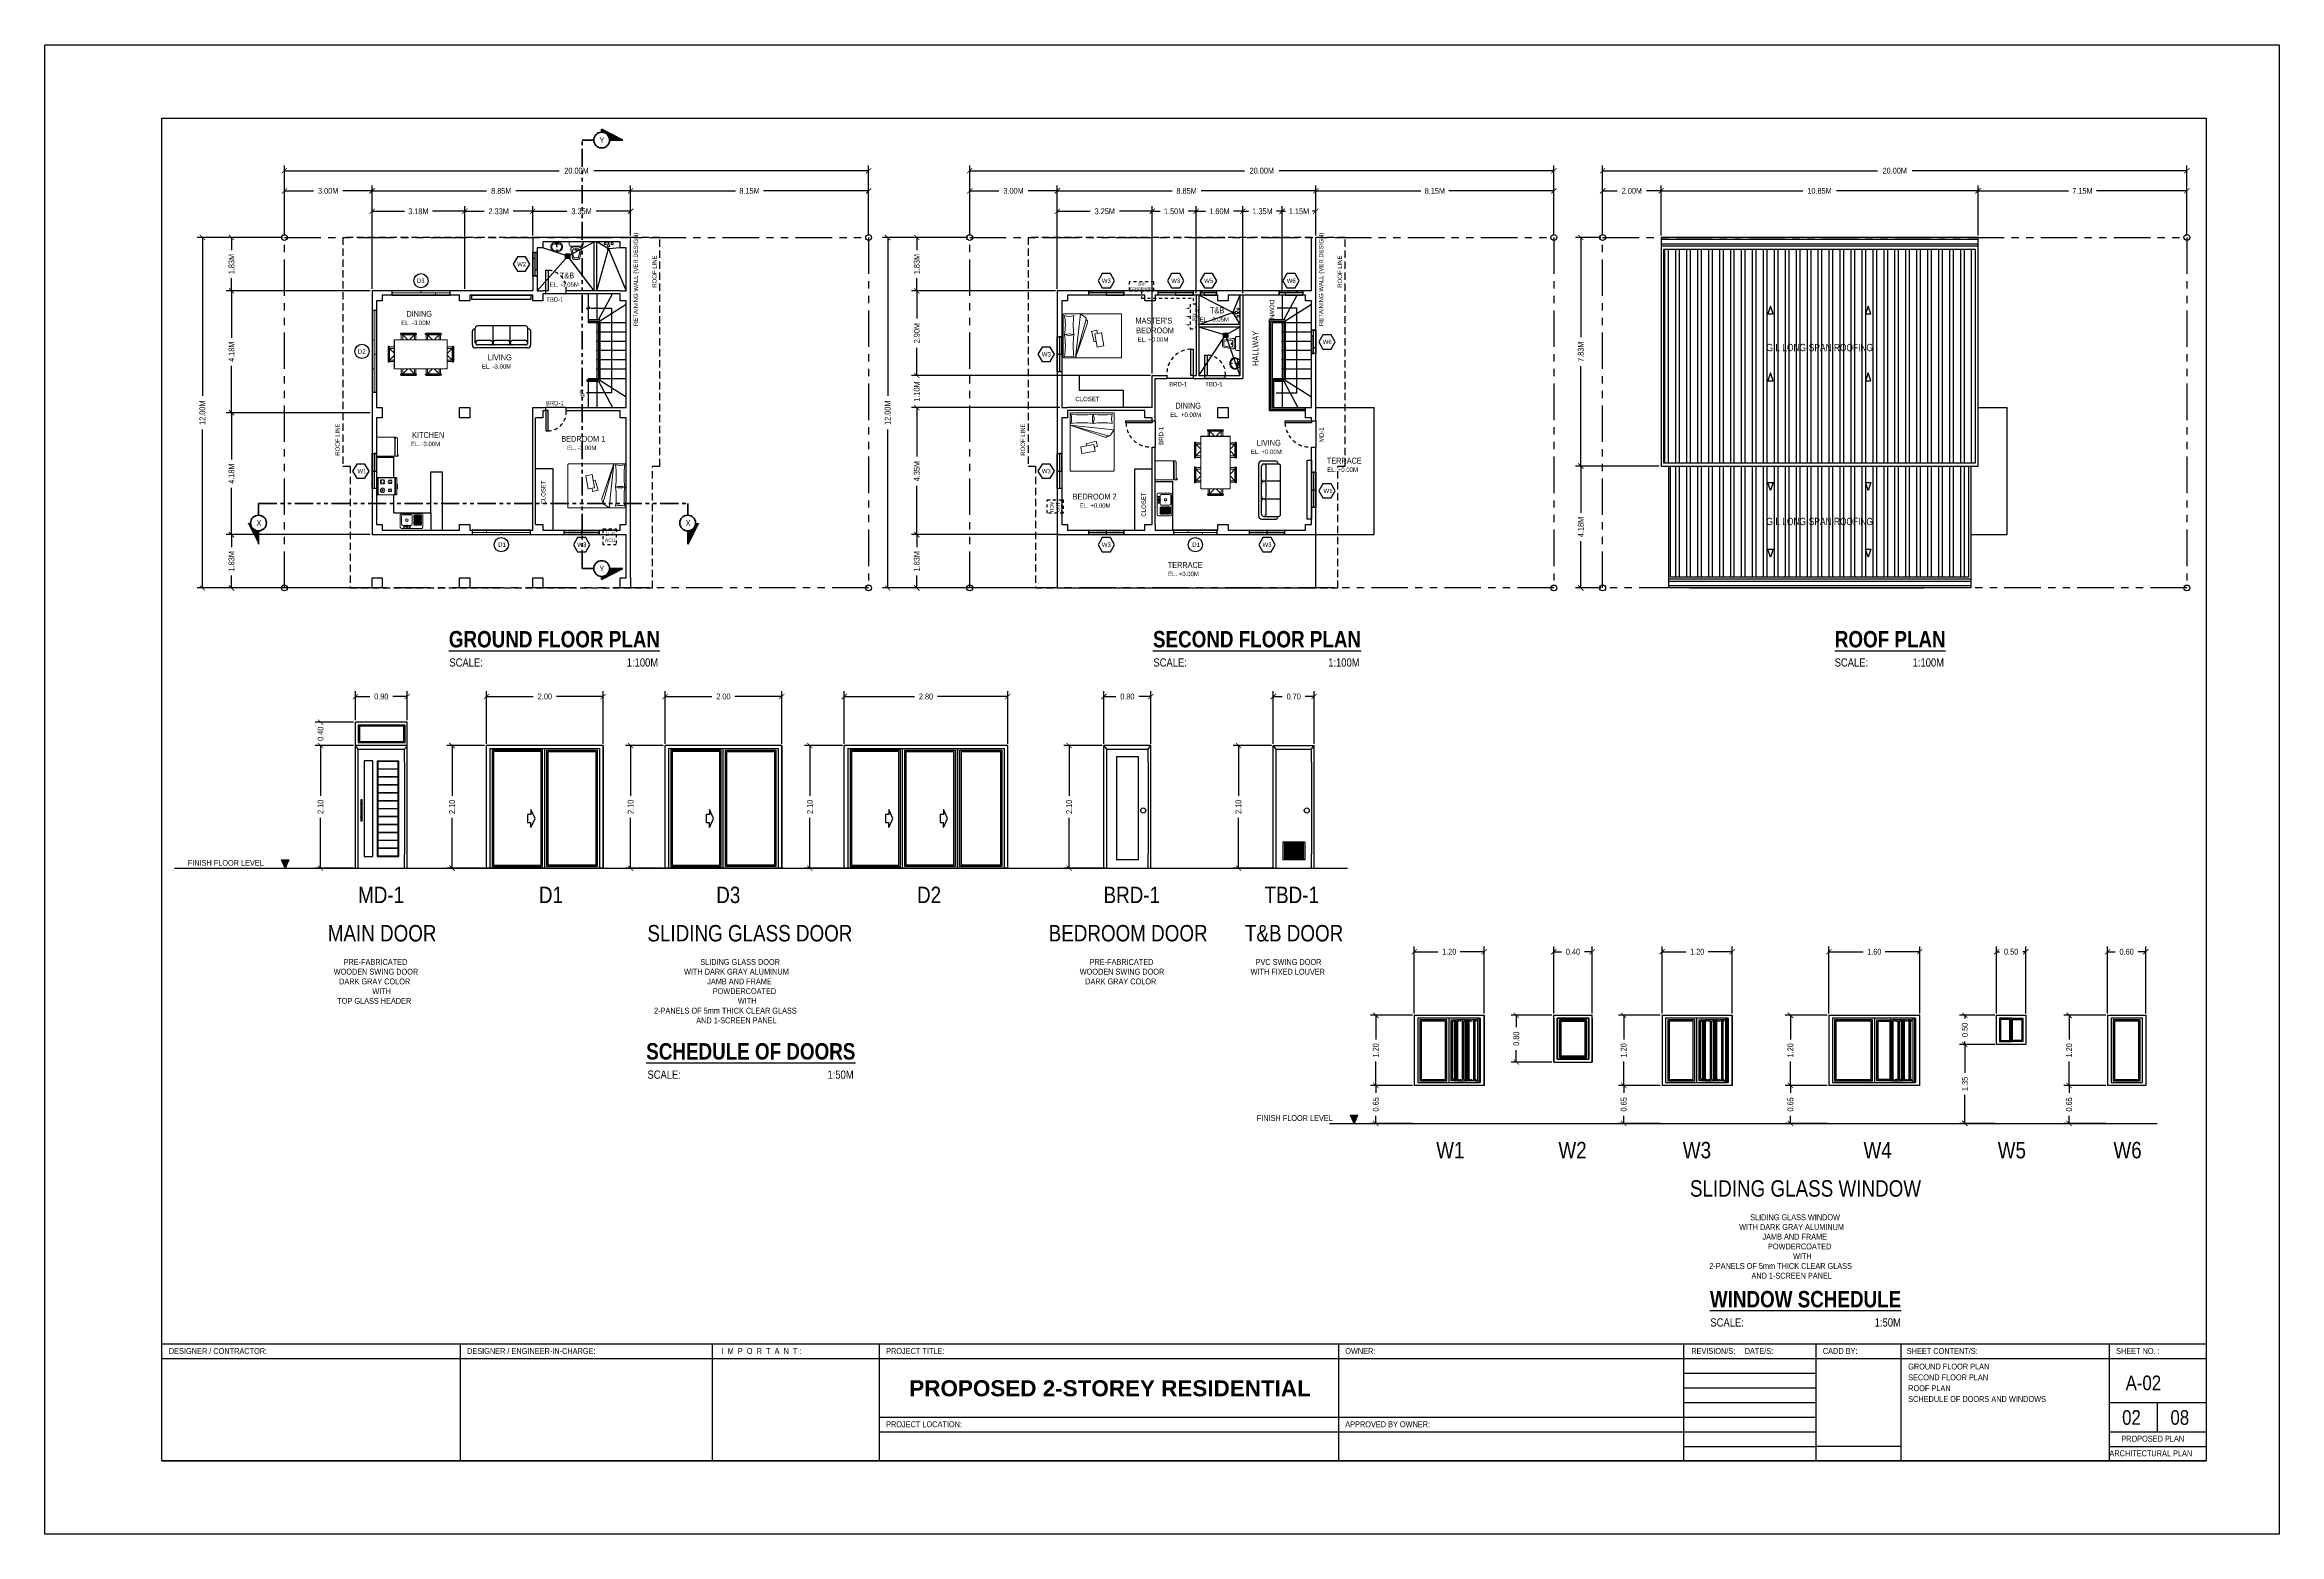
# Model space of a CAD drawing. Header units: inches. Extents: x 7263 to 7501, y 1317 to 1521.
# Drawn here: x 7339.2 to 7415.7, y 1470.1 to 1521.1 of the extents above; entities that cross this region are included whole.
import ezdxf

# ---------------------------------------------------------------- set-up
doc = ezdxf.new("R2010")
doc.units = ezdxf.units.IN
doc.header["$MEASUREMENT"] = 0
for name, pattern in [('CENTER', [2, 1.25, -0.25, 0.25, -0.25]), ('HIDDEN', [0.375, 0.25, -0.125]), ('HIDDEN2', [0.1875, 0.125, -0.0625]), ('PHANTOM', [2.5, 1.25, -0.25, 0.25, -0.25, 0.25, -0.25]), ('PHANTOM2', [1.25, 0.625, -0.125, 0.125, -0.125, 0.125, -0.125])]:
    doc.linetypes.add(name, pattern=pattern)
for name, color, linetype, lineweight in [('.13', 251, 'Continuous', 13), ('.20', 250, 'Continuous', 15), ('.25', 250, 'Continuous', 25), ('0.25', 250, 'Continuous', 25), ('Cocina', 2, 'Continuous', 0), ('GFURNISH', 2, 'Continuous', 20), ('KIT', 3, 'Continuous', 9), ('Muebles', 2, 'Continuous', 0), ('sectionplane', 211, 'PHANTOM2', 35)]:
    doc.layers.add(name, color=color, linetype=linetype, lineweight=lineweight)
for name, color, linetype in [('COLUMN', 7, 'Continuous'), ('FURNITURE', 2, 'Continuous'), ('hatch', 14, 'Continuous'), ('Layer1', 1, 'Continuous'), ('Layer2', 2, 'Continuous'), ('Layer3', 3, 'Continuous'), ('Layer6', 6, 'Continuous'), ('Layer8', 8, 'Continuous'), ('P-FIXT', 2, 'Continuous'), ('text', 7, 'Continuous')]:
    doc.layers.add(name, color=color, linetype=linetype)
doc.styles.get("Standard").update_dxf_attribs({"font": ''})
doc.styles.get('Standard').set_extended_font_data('Tw Cen MT Condensed')
doc.dimstyles.new('ISOMETRIC -30', dxfattribs={"dimtxt": 0.2, "dimasz": 0.18, "dimexe": 0.18, "dimexo": 0.0625, "dimgap": 0.09, "dimtad": 0, "dimzin": 0, "dimdsep": 46, "dimtxsty": 'Standard', "dimblk": 'ARCHTICK', "dimcen": 0.09, "dimclrd": 8, "dimclre": 8, "dimclrt": 2, "dimadec": 0, "dimazin": 0, "dimtfac": 1, "dimtofl": 0, "dimtmove": 0, "dimatfit": 3, "dimfxl": 1, "dimtolj": 1, "dimtzin": 0, "dimarcsym": 0})
doc.dimstyles.get("Standard").update_dxf_attribs({"dimtxt": 0.2, "dimasz": 0.18, "dimexe": 0.18, "dimexo": 0.0625, "dimgap": 0.09, "dimtad": 0, "dimzin": 0, "dimdsep": 46, "dimtxsty": 'Standard', "dimblk": 'ARCHTICK', "dimcen": 0.09, "dimclrd": 8, "dimclre": 8, "dimclrt": 2, "dimadec": 0, "dimazin": 0, "dimtfac": 1, "dimtofl": 0, "dimtmove": 0, "dimatfit": 3, "dimfxl": 1, "dimtolj": 1, "dimtzin": 0, "dimarcsym": 0})

# ---------------------------------------------------------------- blocks, each defined once
blk = doc.blocks.new('_ArchTick')
at = {"color": 0, "linetype": 'ByBlock', "const_width": 0.15}
blk.add_lwpolyline([(-0.5, -0.5), (0.5, 0.5)], dxfattribs=at)
blk = doc.blocks.new('*D142')
at = {"layer": 'Defpoints', "color": 0, "transparency": 16777216}
for p in [(7351.606, 1498.799), (7349.833, 1497.922), (7351.606, 1497.922)]:
    blk.add_point(p, dxfattribs=at)
at = {"layer": 'Layer6', "color": 8, "lineweight": -2, "transparency": 16777216}
for p, q in [((7349.833, 1497.985), (7349.833, 1498.979)), ((7349.833, 1498.799), (7350.325, 1498.799)), ((7351.606, 1498.799), (7351.114, 1498.799)), ((7351.606, 1497.985), (7351.606, 1498.979))]:
    blk.add_line(p, q, dxfattribs=at)
at = {"layer": 'Layer6', "color": 8, "lineweight": -2, "transparency": 16777216, "xscale": 0.18, "yscale": 0.18, "zscale": 0.18, "rotation": 180}
blk.add_blockref('_ArchTick', (7349.833, 1498.799), dxfattribs=at)
at = {"layer": 'Layer6', "color": 8, "lineweight": -2, "transparency": 16777216, "xscale": 0.18, "yscale": 0.18, "zscale": 0.18}
blk.add_blockref('_ArchTick', (7351.606, 1498.799), dxfattribs=at)
at = {"layer": 'Layer6', "color": 2, "transparency": 16777216, "insert": (7350.719, 1498.799), "char_height": 0.2, "attachment_point": 5}
blk.add_mtext('\\A1;0.90', dxfattribs=at)
blk = doc.blocks.new('*D143')
at = {"layer": 'Defpoints', "color": 0, "transparency": 16777216}
for p in [(7349.833, 1497.922), (7348.64, 1497.122), (7349.833, 1497.122)]:
    blk.add_point(p, dxfattribs=at)
at = {"layer": 'Layer6', "color": 8, "lineweight": -2, "transparency": 16777216}
for p, q in [((7349.77, 1497.922), (7348.46, 1497.922)), ((7348.64, 1497.922), (7348.64, 1497.917)), ((7349.77, 1497.122), (7348.46, 1497.122)), ((7348.64, 1497.122), (7348.64, 1497.128))]:
    blk.add_line(p, q, dxfattribs=at)
at = {"layer": 'Layer6', "color": 8, "lineweight": -2, "transparency": 16777216, "xscale": 0.18, "yscale": 0.18, "zscale": 0.18}
for p, rotation in [((7348.64, 1497.922), 90), ((7348.64, 1497.122), 270)]:
    blk.add_blockref('_ArchTick', p, dxfattribs=dict(at, rotation=rotation))
at = {"layer": 'Layer6', "color": 2, "transparency": 16777216, "insert": (7348.64, 1497.522), "char_height": 0.2, "attachment_point": 5, "rotation": 90}
blk.add_mtext('\\A1;0.40', dxfattribs=at)
blk = doc.blocks.new('*D144')
at = {"layer": 'Defpoints', "color": 0, "transparency": 16777216}
for p in [(7349.833, 1497.122), (7348.64, 1492.922), (7349.833, 1492.922)]:
    blk.add_point(p, dxfattribs=at)
at = {"layer": 'Layer6', "color": 8, "lineweight": -2, "transparency": 16777216}
for p, q in [((7349.77, 1497.122), (7348.46, 1497.122)), ((7348.64, 1497.122), (7348.64, 1495.398)), ((7348.64, 1492.922), (7348.64, 1494.647)), ((7349.77, 1492.922), (7348.46, 1492.922))]:
    blk.add_line(p, q, dxfattribs=at)
at = {"layer": 'Layer6', "color": 8, "lineweight": -2, "transparency": 16777216, "xscale": 0.18, "yscale": 0.18, "zscale": 0.18}
for p, rotation in [((7348.64, 1497.122), 90), ((7348.64, 1492.922), 270)]:
    blk.add_blockref('_ArchTick', p, dxfattribs=dict(at, rotation=rotation))
at = {"layer": 'Layer6', "color": 2, "transparency": 16777216, "insert": (7348.64, 1495.022), "char_height": 0.2, "attachment_point": 5, "rotation": 90}
blk.add_mtext('\\A1;2.10', dxfattribs=at)
blk = doc.blocks.new('*D145')
at = {"layer": 'Defpoints', "color": 0, "transparency": 16777216}
for p in [(7353.141, 1497.122), (7354.32, 1497.122), (7354.321, 1492.922)]:
    blk.add_point(p, dxfattribs=at)
at = {"layer": 'Layer6', "color": 8, "lineweight": -2, "transparency": 16777216}
for p, q in [((7354.257, 1497.122), (7352.961, 1497.122)), ((7353.141, 1497.122), (7353.141, 1495.398)), ((7353.141, 1492.922), (7353.141, 1494.647)), ((7354.259, 1492.922), (7352.961, 1492.922))]:
    blk.add_line(p, q, dxfattribs=at)
at = {"layer": 'Layer6', "color": 8, "lineweight": -2, "transparency": 16777216, "xscale": 0.18, "yscale": 0.18, "zscale": 0.18}
for p, rotation in [((7353.141, 1497.122), 90), ((7353.141, 1492.922), 270)]:
    blk.add_blockref('_ArchTick', p, dxfattribs=dict(at, rotation=rotation))
at = {"layer": 'Layer6', "color": 2, "transparency": 16777216, "insert": (7353.141, 1495.022), "char_height": 0.2, "attachment_point": 5, "rotation": 90}
blk.add_mtext('\\A1;2.10', dxfattribs=at)
blk = doc.blocks.new('*D146')
at = {"layer": 'Defpoints', "color": 0, "transparency": 16777216}
for p in [(7375.46, 1497.122), (7374.267, 1492.922), (7375.546, 1492.922)]:
    blk.add_point(p, dxfattribs=at)
at = {"layer": 'Layer6', "color": 8, "lineweight": -2, "transparency": 16777216}
for p, q in [((7375.397, 1497.122), (7374.087, 1497.122)), ((7374.267, 1497.122), (7374.267, 1495.398)), ((7374.267, 1492.922), (7374.267, 1494.647)), ((7375.484, 1492.922), (7374.087, 1492.922))]:
    blk.add_line(p, q, dxfattribs=at)
at = {"layer": 'Layer6', "color": 8, "lineweight": -2, "transparency": 16777216, "xscale": 0.18, "yscale": 0.18, "zscale": 0.18}
for p, rotation in [((7374.267, 1497.122), 90), ((7374.267, 1492.922), 270)]:
    blk.add_blockref('_ArchTick', p, dxfattribs=dict(at, rotation=rotation))
at = {"layer": 'Layer6', "color": 2, "transparency": 16777216, "insert": (7374.267, 1495.022), "char_height": 0.2, "attachment_point": 5, "rotation": 90}
blk.add_mtext('\\A1;2.10', dxfattribs=at)
blk = doc.blocks.new('*D147')
at = {"layer": 'Defpoints', "color": 0, "transparency": 16777216}
for p in [(7377.06, 1498.799), (7375.46, 1497.122), (7377.06, 1497.122)]:
    blk.add_point(p, dxfattribs=at)
at = {"layer": 'Layer6', "color": 8, "lineweight": -2, "transparency": 16777216}
for p, q in [((7375.46, 1497.185), (7375.46, 1498.979)), ((7375.46, 1498.799), (7375.865, 1498.799)), ((7377.06, 1498.799), (7376.655, 1498.799)), ((7377.06, 1497.185), (7377.06, 1498.979))]:
    blk.add_line(p, q, dxfattribs=at)
at = {"layer": 'Layer6', "color": 8, "lineweight": -2, "transparency": 16777216, "xscale": 0.18, "yscale": 0.18, "zscale": 0.18, "rotation": 180}
blk.add_blockref('_ArchTick', (7375.46, 1498.799), dxfattribs=at)
at = {"layer": 'Layer6', "color": 8, "lineweight": -2, "transparency": 16777216, "xscale": 0.18, "yscale": 0.18, "zscale": 0.18}
blk.add_blockref('_ArchTick', (7377.06, 1498.799), dxfattribs=at)
at = {"layer": 'Layer6', "color": 2, "transparency": 16777216, "insert": (7376.26, 1498.799), "char_height": 0.2, "attachment_point": 5}
blk.add_mtext('\\A1;0.80', dxfattribs=at)
blk = doc.blocks.new('*D148')
at = {"layer": 'Defpoints', "color": 0, "transparency": 16777216}
for p in [(7382.656, 1498.799), (7381.256, 1497.122), (7382.656, 1497.122)]:
    blk.add_point(p, dxfattribs=at)
at = {"layer": 'Layer6', "color": 8, "lineweight": -2, "transparency": 16777216}
for p, q in [((7381.256, 1497.185), (7381.256, 1498.979)), ((7381.256, 1498.799), (7381.561, 1498.799)), ((7382.656, 1498.799), (7382.351, 1498.799)), ((7382.656, 1497.185), (7382.656, 1498.979))]:
    blk.add_line(p, q, dxfattribs=at)
at = {"layer": 'Layer6', "color": 8, "lineweight": -2, "transparency": 16777216, "xscale": 0.18, "yscale": 0.18, "zscale": 0.18, "rotation": 180}
blk.add_blockref('_ArchTick', (7381.256, 1498.799), dxfattribs=at)
at = {"layer": 'Layer6', "color": 8, "lineweight": -2, "transparency": 16777216, "xscale": 0.18, "yscale": 0.18, "zscale": 0.18}
blk.add_blockref('_ArchTick', (7382.656, 1498.799), dxfattribs=at)
at = {"layer": 'Layer6', "color": 2, "transparency": 16777216, "insert": (7381.956, 1498.799), "char_height": 0.2, "attachment_point": 5}
blk.add_mtext('\\A1;0.70', dxfattribs=at)
blk = doc.blocks.new('*D149')
at = {"layer": 'Defpoints', "color": 0, "transparency": 16777216}
for p in [(7381.256, 1497.122), (7380.064, 1492.922), (7381.343, 1492.922)]:
    blk.add_point(p, dxfattribs=at)
at = {"layer": 'Layer6', "color": 8, "lineweight": -2, "transparency": 16777216}
for p, q in [((7381.194, 1497.122), (7379.884, 1497.122)), ((7380.064, 1497.122), (7380.064, 1495.398)), ((7380.064, 1492.922), (7380.064, 1494.647)), ((7381.28, 1492.922), (7379.884, 1492.922))]:
    blk.add_line(p, q, dxfattribs=at)
at = {"layer": 'Layer6', "color": 8, "lineweight": -2, "transparency": 16777216, "xscale": 0.18, "yscale": 0.18, "zscale": 0.18}
for p, rotation in [((7380.064, 1497.122), 90), ((7380.064, 1492.922), 270)]:
    blk.add_blockref('_ArchTick', p, dxfattribs=dict(at, rotation=rotation))
at = {"layer": 'Layer6', "color": 2, "transparency": 16777216, "insert": (7380.064, 1495.022), "char_height": 0.2, "attachment_point": 5, "rotation": 90}
blk.add_mtext('\\A1;2.10', dxfattribs=at)
blk = doc.blocks.new('*D150')
at = {"layer": 'Defpoints', "color": 0, "transparency": 16777216}
for p in [(7390.859, 1487.885), (7389.576, 1486.285), (7390.859, 1486.285)]:
    blk.add_point(p, dxfattribs=at)
at = {"layer": 'Layer6', "color": 8, "lineweight": -2, "transparency": 16777216}
for p, q in [((7390.796, 1487.885), (7389.396, 1487.885)), ((7389.576, 1487.885), (7389.576, 1487.479)), ((7389.576, 1486.285), (7389.576, 1486.69)), ((7390.796, 1486.285), (7389.396, 1486.285))]:
    blk.add_line(p, q, dxfattribs=at)
at = {"layer": 'Layer6', "color": 8, "lineweight": -2, "transparency": 16777216, "xscale": 0.18, "yscale": 0.18, "zscale": 0.18}
for p, rotation in [((7389.576, 1487.885), 90), ((7389.576, 1486.285), 270)]:
    blk.add_blockref('_ArchTick', p, dxfattribs=dict(at, rotation=rotation))
at = {"layer": 'Layer6', "color": 2, "transparency": 16777216, "insert": (7389.576, 1487.085), "char_height": 0.2, "attachment_point": 5, "rotation": 90}
blk.add_mtext('\\A1;0.80', dxfattribs=at)
blk = doc.blocks.new('*D151')
at = {"layer": 'Defpoints', "color": 0, "transparency": 16777216}
for p in [(7392.174, 1490.061), (7390.859, 1487.885), (7392.174, 1487.885)]:
    blk.add_point(p, dxfattribs=at)
at = {"layer": 'Layer6', "color": 8, "lineweight": -2, "transparency": 16777216}
for p, q in [((7390.859, 1487.947), (7390.859, 1490.241)), ((7392.174, 1487.947), (7392.174, 1490.241)), ((7390.859, 1490.061), (7391.122, 1490.061)), ((7392.174, 1490.061), (7391.911, 1490.061))]:
    blk.add_line(p, q, dxfattribs=at)
at = {"layer": 'Layer6', "color": 8, "lineweight": -2, "transparency": 16777216, "xscale": 0.18, "yscale": 0.18, "zscale": 0.18, "rotation": 180}
blk.add_blockref('_ArchTick', (7390.859, 1490.061), dxfattribs=at)
at = {"layer": 'Layer6', "color": 8, "lineweight": -2, "transparency": 16777216, "xscale": 0.18, "yscale": 0.18, "zscale": 0.18}
blk.add_blockref('_ArchTick', (7392.174, 1490.061), dxfattribs=at)
at = {"layer": 'Layer6', "color": 2, "transparency": 16777216, "insert": (7391.517, 1490.061), "char_height": 0.2, "attachment_point": 5}
blk.add_mtext('\\A1;0.40', dxfattribs=at)
blk = doc.blocks.new('*D152')
at = {"layer": 'Defpoints', "color": 0, "transparency": 16777216}
for p in [(7388.48, 1490.061), (7386.08, 1487.885), (7388.48, 1487.885)]:
    blk.add_point(p, dxfattribs=at)
at = {"layer": 'Layer6', "color": 8, "lineweight": -2, "transparency": 16777216}
for p, q in [((7386.08, 1487.947), (7386.08, 1490.241)), ((7388.48, 1487.947), (7388.48, 1490.241)), ((7386.08, 1490.061), (7386.904, 1490.061)), ((7388.48, 1490.061), (7387.656, 1490.061))]:
    blk.add_line(p, q, dxfattribs=at)
at = {"layer": 'Layer6', "color": 8, "lineweight": -2, "transparency": 16777216, "xscale": 0.18, "yscale": 0.18, "zscale": 0.18, "rotation": 180}
blk.add_blockref('_ArchTick', (7386.08, 1490.061), dxfattribs=at)
at = {"layer": 'Layer6', "color": 8, "lineweight": -2, "transparency": 16777216, "xscale": 0.18, "yscale": 0.18, "zscale": 0.18}
blk.add_blockref('_ArchTick', (7388.48, 1490.061), dxfattribs=at)
at = {"layer": 'Layer6', "color": 2, "transparency": 16777216, "insert": (7387.28, 1490.061), "char_height": 0.2, "attachment_point": 5}
blk.add_mtext('\\A1;1.20', dxfattribs=at)
blk = doc.blocks.new('*D153')
at = {"layer": 'Defpoints', "color": 0, "transparency": 16777216}
for p in [(7386.08, 1487.885), (7384.766, 1485.485), (7386.08, 1485.485)]:
    blk.add_point(p, dxfattribs=at)
at = {"layer": 'Layer6', "color": 8, "lineweight": -2, "transparency": 16777216}
for p, q in [((7386.018, 1487.885), (7384.586, 1487.885)), ((7384.766, 1487.885), (7384.766, 1487.06)), ((7384.766, 1485.485), (7384.766, 1486.309)), ((7386.018, 1485.485), (7384.586, 1485.485))]:
    blk.add_line(p, q, dxfattribs=at)
at = {"layer": 'Layer6', "color": 8, "lineweight": -2, "transparency": 16777216, "xscale": 0.18, "yscale": 0.18, "zscale": 0.18}
for p, rotation in [((7384.766, 1487.885), 90), ((7384.766, 1485.485), 270)]:
    blk.add_blockref('_ArchTick', p, dxfattribs=dict(at, rotation=rotation))
at = {"layer": 'Layer6', "color": 2, "transparency": 16777216, "insert": (7384.766, 1486.685), "char_height": 0.2, "attachment_point": 5, "rotation": 90}
blk.add_mtext('\\A1;1.20', dxfattribs=at)
blk = doc.blocks.new('*D154')
at = {"layer": 'Defpoints', "color": 0, "transparency": 16777216}
for p in [(7386.08, 1485.485), (7384.766, 1484.185), (7386.08, 1484.185)]:
    blk.add_point(p, dxfattribs=at)
at = {"layer": 'Layer6', "color": 8, "lineweight": -2, "transparency": 16777216}
for p, q in [((7386.018, 1485.485), (7384.586, 1485.485)), ((7384.766, 1485.485), (7384.766, 1485.229)), ((7386.018, 1484.185), (7384.586, 1484.185)), ((7384.766, 1484.185), (7384.766, 1484.44))]:
    blk.add_line(p, q, dxfattribs=at)
at = {"layer": 'Layer6', "color": 8, "lineweight": -2, "transparency": 16777216, "xscale": 0.18, "yscale": 0.18, "zscale": 0.18}
for p, rotation in [((7384.766, 1485.485), 90), ((7384.766, 1484.185), 270)]:
    blk.add_blockref('_ArchTick', p, dxfattribs=dict(at, rotation=rotation))
at = {"layer": 'Layer6', "color": 2, "transparency": 16777216, "insert": (7384.766, 1484.835), "char_height": 0.2, "attachment_point": 5, "rotation": 90}
blk.add_mtext('\\A1;0.65', dxfattribs=at)
blk = doc.blocks.new('*D226')
at = {"layer": 'Defpoints', "color": 0, "transparency": 16777216}
for p in [(7365.392, 1497.122), (7366.571, 1497.122), (7366.572, 1492.922)]:
    blk.add_point(p, dxfattribs=at)
at = {"layer": 'Layer6', "color": 8, "lineweight": -2, "transparency": 16777216}
for p, q in [((7366.508, 1497.122), (7365.212, 1497.122)), ((7365.392, 1497.122), (7365.392, 1495.398)), ((7365.392, 1492.922), (7365.392, 1494.647)), ((7366.51, 1492.922), (7365.212, 1492.922))]:
    blk.add_line(p, q, dxfattribs=at)
at = {"layer": 'Layer6', "color": 8, "lineweight": -2, "transparency": 16777216, "xscale": 0.18, "yscale": 0.18, "zscale": 0.18}
for p, rotation in [((7365.392, 1497.122), 90), ((7365.392, 1492.922), 270)]:
    blk.add_blockref('_ArchTick', p, dxfattribs=dict(at, rotation=rotation))
at = {"layer": 'Layer6', "color": 2, "transparency": 16777216, "insert": (7365.392, 1495.022), "char_height": 0.2, "attachment_point": 5, "rotation": 90}
blk.add_mtext('\\A1;2.10', dxfattribs=at)
blk = doc.blocks.new('*D227')
at = {"layer": '.25', "color": 8, "lineweight": -2, "transparency": 16777216}
for p, q in [((7405.955, 1487.885), (7404.752, 1487.885)), ((7404.932, 1487.885), (7404.932, 1487.779)), ((7405.955, 1486.885), (7404.752, 1486.885)), ((7404.932, 1486.885), (7404.932, 1486.99))]:
    blk.add_line(p, q, dxfattribs=at)
at = {"layer": 'Defpoints', "color": 0, "transparency": 16777216}
for p in [(7406.017, 1487.885), (7404.932, 1486.885), (7406.017, 1486.885)]:
    blk.add_point(p, dxfattribs=at)
at = {"layer": '.25', "color": 8, "lineweight": -2, "transparency": 16777216, "xscale": 0.18, "yscale": 0.18, "zscale": 0.18}
for p, rotation in [((7404.932, 1487.885), 90), ((7404.932, 1486.885), 270)]:
    blk.add_blockref('_ArchTick', p, dxfattribs=dict(at, rotation=rotation))
at = {"layer": '.25', "color": 2, "transparency": 16777216, "insert": (7404.932, 1487.385), "char_height": 0.2, "attachment_point": 5, "rotation": 90}
blk.add_mtext('\\A1;0.50', dxfattribs=at)
blk = doc.blocks.new('*D228')
at = {"layer": '.25', "color": 8, "lineweight": -2, "transparency": 16777216}
for p, q in [((7405.955, 1486.885), (7404.752, 1486.885)), ((7404.932, 1486.885), (7404.932, 1485.91)), ((7404.932, 1484.185), (7404.932, 1485.159)), ((7405.955, 1484.185), (7404.752, 1484.185))]:
    blk.add_line(p, q, dxfattribs=at)
at = {"layer": 'Defpoints', "color": 0, "transparency": 16777216}
for p in [(7406.017, 1486.885), (7404.932, 1484.185), (7406.017, 1484.185)]:
    blk.add_point(p, dxfattribs=at)
at = {"layer": '.25', "color": 8, "lineweight": -2, "transparency": 16777216, "xscale": 0.18, "yscale": 0.18, "zscale": 0.18}
for p, rotation in [((7404.932, 1486.885), 90), ((7404.932, 1484.185), 270)]:
    blk.add_blockref('_ArchTick', p, dxfattribs=dict(at, rotation=rotation))
at = {"layer": '.25', "color": 2, "transparency": 16777216, "insert": (7404.932, 1485.535), "char_height": 0.2, "attachment_point": 5, "rotation": 90}
blk.add_mtext('\\A1;1.35', dxfattribs=at)
blk = doc.blocks.new('*D229')
at = {"layer": '.25', "color": 8, "lineweight": -2, "transparency": 16777216}
for p, q in [((7406.017, 1487.947), (7406.017, 1490.241)), ((7407.017, 1487.947), (7407.017, 1490.241)), ((7406.017, 1490.061), (7406.123, 1490.061)), ((7407.017, 1490.061), (7406.912, 1490.061))]:
    blk.add_line(p, q, dxfattribs=at)
at = {"layer": 'Defpoints', "color": 0, "transparency": 16777216}
for p in [(7407.017, 1490.061), (7406.017, 1487.885), (7407.017, 1487.885)]:
    blk.add_point(p, dxfattribs=at)
at = {"layer": '.25', "color": 8, "lineweight": -2, "transparency": 16777216, "xscale": 0.18, "yscale": 0.18, "zscale": 0.18, "rotation": 180}
blk.add_blockref('_ArchTick', (7406.017, 1490.061), dxfattribs=at)
at = {"layer": '.25', "color": 8, "lineweight": -2, "transparency": 16777216, "xscale": 0.18, "yscale": 0.18, "zscale": 0.18}
blk.add_blockref('_ArchTick', (7407.017, 1490.061), dxfattribs=at)
at = {"layer": '.25', "color": 2, "transparency": 16777216, "insert": (7406.517, 1490.061), "char_height": 0.2, "attachment_point": 5}
blk.add_mtext('\\A1;0.50', dxfattribs=at)
blk = doc.blocks.new('wc33')
at = {"layer": 'Muebles'}
for p, q in [((-0.3, 0.144), (-0.3, 0.03)), ((0.27, 0), (-0.27, 0)), ((-0.254, 0.186), (-0.258, 0.186)), ((-0.254, 0.186), (0.254, 0.186)), ((-0.154, 0.701), (-0.224, 0.311)), ((-0.213, 0.219), (-0.205, 0.256)), ((0.095, 0.75), (-0.095, 0.75)), ((0.224, 0.311), (0.154, 0.701)), ((0.213, 0.219), (0.205, 0.256)), ((0.258, 0.186), (0.254, 0.186)), ((0.3, 0.03), (0.3, 0.144))]:
    blk.add_line(p, q, dxfattribs=at)
for points in [[(-0.107, 0.66), (-0.152, 0.408, 0.467538), (-0.058, 0.295), (0.058, 0.295, 0.467538), (0.152, 0.408), (0.107, 0.66, 0.362827), (0.071, 0.69), (-0.071, 0.69, 0.362827)], [(0.03, 0.312, 2), (-0.03, 0.312)]]:
    blk.add_lwpolyline(points, format="xyb", close=True, dxfattribs=at)
for centre, radius, start, end in [((-0.258, 0.144), 0.042, 90, 180), ((-0.27, 0.03), 0.03, 180, 270), ((-0.254, 0.228), 0.042, 270, 347.38556), ((-0.165, 0.301), 0.06, 169.76849, 249.36315), ((0, 0.74), 0.529, 249.36315, 290.63685), ((-0.095, 0.69), 0.06, 90, 169.76849), ((0.095, 0.69), 0.06, 10.23151, 90), ((0.165, 0.301), 0.06, 290.63685, 10.23151), ((0.254, 0.228), 0.042, 192.61444, 270), ((0.258, 0.144), 0.042, 0, 90), ((0.27, 0.03), 0.03, 270, 0)]:
    blk.add_arc(centre, radius, start, end, dxfattribs=at)
blk = doc.blocks.new('Lavabo_p_06')
at = {"layer": 'Muebles', "linetype": 'CENTER'}
blk.add_line((0, 51.6), (0, 6), dxfattribs=at)
at = {"layer": 'Muebles'}
for points in [[(0, 7.3, -0.085761), (-9.7, 9, -0.092276), (-17.7, 13.6, -0.103282), (-23.2, 20.7, -0.112687), (-25, 28.8, -0.112687), (-23.2, 36.9, -0.103282), (-17.7, 44, -0.092276), (-9.7, 48.6, -0.085761), (0, 50.3, -0.085761), (9.7, 48.6, -0.092276), (17.7, 44, -0.103282), (23.2, 36.9, -0.112687), (25, 28.8, -0.112687), (23.2, 20.7, -0.103282), (17.7, 13.6, -0.092276), (9.7, 9, -0.085761)], [(-1.4, 11.8), (1.4, 11.8), (1, 22.3, 0.403607), (0.5, 22.8), (-0.5, 22.8, 0.403607), (-1, 22.3)]]:
    blk.add_lwpolyline(points, format="xyb", close=True, dxfattribs=at)
for points in [[(-1.2, 17.8), (-16.3, 17.8, -0.079381), (-19.6, 22.5, -0.112687), (-21, 28.8, -0.112687), (-19.6, 35.1, -0.103282), (-15.1, 41, -0.092276), (-8.4, 44.8, -0.085761), (0, 46.3, -0.085761), (8.4, 44.8, -0.092276), (15.1, 41, -0.103282), (19.6, 35.1, -0.112687), (21, 28.8, -0.112687), (19.6, 22.5, -0.079381), (16.3, 17.8), (1.2, 17.8)], [(-1.3, 15.6), (-5, 15.6, 1), (-5, 11), (5, 11, 1), (5, 15.6), (1.3, 15.6, 1)]]:
    blk.add_lwpolyline(points, format="xyb", dxfattribs=at)
for centre, radius in [((-5, 13.3), 1.85), ((0, 27), 1.5), ((5, 13.3), 1.85)]:
    blk.add_circle(centre, radius, dxfattribs=at)
blk = doc.blocks.new('TYTRYTYRTYRT')
at = {"layer": 'Muebles'}
for points in [[(6886.621, 1444.067), (6886.621, 1444.111)], [(6886.631, 1444.061), (6886.631, 1444.117)], [(6886.641, 1444.059), (6886.641, 1444.119)], [(6886.651, 1444.061), (6886.651, 1444.117)], [(6886.661, 1444.067), (6886.661, 1444.111)], [(6886.861, 1444.226), (6886.871, 1444.226)], [(6886.861, 1444.201), (6886.871, 1444.201)], [(6886.861, 1443.986), (6886.871, 1443.986)], [(6886.861, 1443.961), (6886.871, 1443.961)]]:
    blk.add_lwpolyline(points, dxfattribs=at)
for points in [[(6886.721, 1444.055, -0.391361), (6886.721, 1444.132, -0.02007), (6886.742, 1444.131, -0.051766), (6886.772, 1444.123, -0.09505), (6886.796, 1444.108, -0.042913), (6886.798, 1444.106, -0.204133)], [(6886.721, 1444.055, -0.130454), (6886.721, 1444.132, -0.769201)], [(6886.798, 1444.081, -0.042913), (6886.796, 1444.079, -0.09505), (6886.772, 1444.064, -0.051766), (6886.742, 1444.056, -0.02007), (6886.721, 1444.055)], [(6886.881, 1444.248), (6886.879, 1444.248, 0.414214), (6886.871, 1444.24), (6886.871, 1444.186, 0.414214), (6886.879, 1444.178), (6886.881, 1444.178)], [(6886.881, 1444.043), (6886.879, 1444.043, -0.414214), (6886.871, 1444.051), (6886.871, 1444.135, -0.414214), (6886.879, 1444.143), (6886.881, 1444.143)], [(6886.881, 1443.938), (6886.879, 1443.938, -0.414214), (6886.871, 1443.946), (6886.871, 1444, -0.414214), (6886.879, 1444.008), (6886.881, 1444.008)]]:
    blk.add_lwpolyline(points, format="xyb", dxfattribs=at)
for points in [[(6886.861, 1444.201), (6886.861, 1444.226, 0.344151), (6886.854, 1444.235), (6886.804, 1444.25, 0.487928), (6886.791, 1444.241), (6886.791, 1444.186, 0.487928), (6886.804, 1444.177), (6886.854, 1444.192, 0.344151)], [(6886.861, 1443.986), (6886.861, 1443.961, -0.344151), (6886.854, 1443.952), (6886.804, 1443.937, -0.487928), (6886.791, 1443.946), (6886.791, 1444.001, -0.487928), (6886.804, 1444.01), (6886.854, 1443.995, -0.344151)], [(6886.798, 1444.081, -0.127179), (6886.798, 1444.106), (6886.871, 1444.106), (6886.871, 1444.081)]]:
    blk.add_lwpolyline(points, format="xyb", close=True, dxfattribs=at)
for radius in [0.04, 0.03]:
    blk.add_circle((6886.641, 1444.089), radius, dxfattribs=at)
blk = doc.blocks.new('Sofa-3s-rnd')
at = {"layer": 'FURNITURE'}
for p, q in [((-21.578, -24.638), (-21.578, -25.113)), ((-21.503, -25.188), (-21.478, -25.188)), ((-21.478, -24.713), (-21.478, -25.213)), ((-21.473, -24.538), (-19.681, -24.538)), ((-21.413, -24.788), (-20.955, -24.788)), ((-21.403, -24.638), (-19.759, -24.638)), ((-20.877, -24.713), (-20.877, -25.288)), ((-20.812, -24.788), (-20.355, -24.788)), ((-20.277, -25.288), (-20.277, -24.713)), ((-20.212, -24.788), (-19.759, -24.788)), ((-19.681, -24.702), (-19.681, -25.213)), ((-19.656, -25.188), (-19.681, -25.188)), ((-19.581, -24.638), (-19.581, -25.113)), ((-21.403, -25.288), (-19.756, -25.288))]:
    blk.add_line(p, q, dxfattribs=at)
for centre, radius, start, end in [((-21.503, -25.113), 0.075, 180, 270), ((-21.473, -24.638), 0.1, 90, 180), ((-21.403, -24.713), 0.075, 90, 270.39727), ((-21.403, -25.213), 0.075, 180, 270), ((-20.955, -24.713), 0.075, 269.60273, 90), ((-20.802, -24.713), 0.075, 90, 270.39727), ((-20.354, -24.713), 0.075, 269.60273, 90), ((-20.202, -24.713), 0.075, 90, 270.39727), ((-19.759, -24.713), 0.075, 269.60273, 90), ((-19.756, -25.213), 0.075, 270, 0), ((-19.681, -24.638), 0.1, 0, 90), ((-19.656, -25.113), 0.075, 270, 360)]:
    blk.add_arc(centre, radius, start, end, dxfattribs=at)
blk = doc.blocks.new('la4')
at = {"layer": 'Cocina', "linetype": 'Continuous'}
for p, q in [((0.023, 0), (0.71, 0)), ((0.205, -0.124), (0.205, 0.008)), ((-0.021, -0.459), (-0.021, -0.044)), ((0.022, -0.147), (0.022, -0.425)), ((0.71, -0.503), (0.023, -0.503)), ((0.344, -0.103), (0.066, -0.103)), ((0.066, -0.469), (0.344, -0.469)), ((0.205, -0.058), (0.139, -0.058)), ((0.205, -0.058), (0.271, -0.058)), ((0.388, -0.425), (0.388, -0.147)), ((0.754, -0.044), (0.754, -0.459))]:
    blk.add_line(p, q, dxfattribs=at)
at = {"layer": 'Cocina'}
for p, q in [((0.43, -0.125), (0.711, -0.125)), ((0.43, -0.163), (0.711, -0.163)), ((0.43, -0.202), (0.711, -0.202)), ((0.43, -0.241), (0.711, -0.241)), ((0.43, -0.279), (0.711, -0.279)), ((0.43, -0.318), (0.711, -0.318)), ((0.43, -0.357), (0.711, -0.357)), ((0.43, -0.395), (0.711, -0.395)), ((0.43, -0.434), (0.711, -0.434)), ((0.453, -0.105), (0.688, -0.105)), ((0.453, -0.144), (0.688, -0.144)), ((0.453, -0.183), (0.688, -0.183)), ((0.453, -0.221), (0.688, -0.221)), ((0.453, -0.26), (0.688, -0.26)), ((0.453, -0.299), (0.688, -0.299)), ((0.453, -0.337), (0.688, -0.337)), ((0.453, -0.376), (0.688, -0.376)), ((0.453, -0.415), (0.688, -0.415)), ((0.453, -0.454), (0.688, -0.454))]:
    blk.add_line(p, q, dxfattribs=at)
at = {"layer": 'Cocina', "linetype": 'Continuous'}
for centre, radius in [((0.114, -0.058), 0.0274), ((0.203, -0.285), 0.0439), ((0.205, -0.058), 0.0274), ((0.298, -0.058), 0.0274)]:
    blk.add_circle(centre, radius, dxfattribs=at)
for centre, start, end in [((0.023, -0.044), 90, 180), ((0.71, -0.044), 0, 90), ((0.023, -0.459), 180, 270), ((0.066, -0.147), 90, 180), ((0.066, -0.425), 180, 270), ((0.344, -0.147), 0, 90), ((0.344, -0.425), 270, 0), ((0.71, -0.459), 270, 0)]:
    blk.add_arc(centre, 0.0439, start, end, dxfattribs=at)
blk = doc.blocks.new('A$C421B4F1C')
for p, q in [((1, 0.81), (0.301, 0.81)), ((0.301, 0.81), (0.301, 0.132)), ((0.94, 0.132), (0.301, 0.132)), ((0.301, 0.113), (0.301, 0.033)), ((0.94, 0.113), (0.301, 0.113)), ((0.301, 0.006), (0.301, 0.033)), ((0.301, 0.033), (0.969, 0.033)), ((0.307, 0.113), (0.307, 0.132)), ((0.345, 0), (0.307, 0)), ((0.328, 0.019), (0.328, 0.033)), ((0.351, 0.019), (0.328, 0.019)), ((0.351, 0.019), (0.351, 0.006)), ((0.807, 0.027), (0.807, 0.033)), ((0.807, 0.027), (0.913, 0.027)), ((0.913, 0.027), (0.913, 0.033)), ((1, 0.132), (0.975, 0.132)), ((1, 0.113), (0.975, 0.113)), ((1, 0.132), (1, 0.81)), ((1, 0.063), (1, 0.113))]:
    blk.add_line(p, q)
for radius in [0.02, 0.01]:
    blk.add_circle((0.957, 0.122), radius)
for centre, radius, start, end in [((0.307, 0.006), 0.00612, 180, 270), ((0.345, 0.006), 0.00612, 270, 0), ((0.969, 0.063), 0.0306, 270, 0)]:
    blk.add_arc(centre, radius, start, end)
blk = doc.blocks.new('A$C1AA40283')
at = {"layer": 'GFURNISH', "linetype": 'Continuous', "ltscale": 0.25}
for p, q in [((0.049, 0.3), (0.049, -0.3)), ((0.637, 0.3), (0.637, -0.3)), ((0.637, 0.287), (0.65, 0.287)), ((0.65, 0.3), (0.65, -0.3)), ((0.637, -0.287), (0.65, -0.287))]:
    blk.add_line(p, q, dxfattribs=at)
blk.add_lwpolyline([(0.637, -0.3), (0, -0.3), (0, 0.3), (0.637, 0.3)], dxfattribs=at)
at = {"layer": 'GFURNISH', "color": 1, "linetype": 'Continuous', "elevation": 2.365}
blk.add_lwpolyline([(0.09, -0.292), (0.599, -0.292, 0.414214), (0.629, -0.262), (0.629, 0.26, 0.414214), (0.599, 0.29), (0.09, 0.29, 0.414214), (0.06, 0.26), (0.06, -0.262, 0.414214)], format="xyb", close=True, dxfattribs=at)
at = {"layer": 'GFURNISH', "color": 3, "linetype": 'Continuous', "elevation": 2.365}
for points in [[(0.145, 0.216), (0.187, 0.174), (0.189, 0.176), (0.147, 0.218)], [(0.147, 0.084), (0.189, 0.126), (0.187, 0.128), (0.145, 0.086)], [(0.277, 0.218), (0.235, 0.176), (0.237, 0.174), (0.28, 0.216)], [(0.28, 0.086), (0.237, 0.128), (0.235, 0.126), (0.277, 0.084)], [(0.409, 0.206), (0.445, 0.17), (0.447, 0.172), (0.411, 0.208)], [(0.411, 0.094), (0.447, 0.129), (0.445, 0.131), (0.409, 0.096)], [(0.522, 0.208), (0.486, 0.172), (0.488, 0.17), (0.524, 0.206)], [(0.524, 0.096), (0.488, 0.131), (0.486, 0.129), (0.522, 0.094)], [(0.416, -0.095), (0.448, -0.127), (0.449, -0.125), (0.418, -0.093)], [(0.418, -0.193), (0.449, -0.162), (0.448, -0.16), (0.416, -0.192)], [(0.515, -0.093), (0.483, -0.125), (0.485, -0.127), (0.516, -0.095)], [(0.516, -0.192), (0.485, -0.16), (0.483, -0.162), (0.515, -0.193)]]:
    blk.add_lwpolyline(points, close=True, dxfattribs=at)
at = {"layer": 'GFURNISH', "linetype": 'Continuous', "ltscale": 0.25}
blk.add_lwpolyline([(0.65, 0.3), (0.67, 0.3, -0.414214), (0.7, 0.27), (0.7, -0.27, -0.414214), (0.67, -0.3), (0.65, -0.3)], format="xyb", dxfattribs=at)
blk.add_lwpolyline([(0.7, -0.096), (0.717, -0.096), (0.717, 0.07), (0.7, 0.07)], close=True, dxfattribs=at)
at = {"layer": 'GFURNISH', "color": 3, "linetype": 'Continuous'}
for radius in [0.075, 0.025]:
    blk.add_circle((0.212, -0.143, 2.365), radius, dxfattribs=at)
for centre, radius, start, end in [((0.212, 0.151, 2.365), 0.075, 136.26563, 223.73437), ((0.212, 0.151, 2.365), 0.075, 46.26563, 133.73437), ((0.212, 0.151, 2.365), 0.075, 226.26563, 313.73437), ((0.212, 0.151, 2.365), 0.075, 316.26563, 43.73437), ((0.466, 0.151, 2.365), 0.0638, 136.26563, 223.73437), ((0.466, 0.151, 2.365), 0.0638, 46.26563, 133.73437), ((0.466, 0.151, 2.365), 0.0638, 226.26563, 313.73437), ((0.466, 0.151, 2.365), 0.0638, 316.26563, 43.73437), ((0.466, -0.143, 2.365), 0.0558, 136.26563, 223.73437), ((0.466, -0.143, 2.365), 0.0558, 46.26563, 133.73437), ((0.466, -0.143, 2.365), 0.0558, 226.26563, 313.73437), ((0.466, -0.143, 2.365), 0.0558, 316.26563, 43.73437)]:
    blk.add_arc(centre, radius, start, end, dxfattribs=at)
blk = doc.blocks.new('A$C15EF6F21')
at = {"layer": 'hatch', "rotation": 90}
blk.add_blockref('A$C1AA40283', (0.3, 0), dxfattribs=at)
blk = doc.blocks.new('A$C19AB236E')
at = {"layer": 'KIT', "rotation": 180}
blk.add_blockref('A$C15EF6F21', (0.3, 0), dxfattribs=at)
blk = doc.blocks.new('GHGFHGHGF')
at = {"layer": 'Muebles', "linetype": 'Continuous'}
for p, q in [((7128.42, 1442.029), (7129.9, 1442.029)), ((7128.408, 1440.049), (7128.408, 1442.018)), ((7128.774, 1441.199), (7128.813, 1441.422)), ((7128.813, 1441.422), (7129.268, 1441.342)), ((7129.262, 1441.344), (7129.223, 1441.12)), ((7129.912, 1442.018), (7129.912, 1440.049)), ((7128.405, 1440.454), (7129.604, 1440.868)), ((7129.723, 1440.822), (7128.405, 1440.454)), ((7128.405, 1440.454), (7129.91, 1440.62)), ((7129.223, 1441.12), (7128.774, 1441.199)), ((7128.957, 1441.092), (7128.976, 1441.163)), ((7129.301, 1441), (7128.957, 1441.092)), ((7129.239, 1441.213), (7129.351, 1441.183)), ((7129.302, 1441), (7129.351, 1441.183)), ((7129.689, 1440.845), (7129.712, 1440.819)), ((7129.91, 1440.62), (7129.787, 1440.798)), ((7129.9, 1440.037), (7128.42, 1440.037))]:
    blk.add_line(p, q, dxfattribs=at)
for centre, radius, start, end in [((7128.42, 1442.018), 0.0118, 90, 180), ((7129.9, 1442.018), 0.0118, 360, 90), ((7129.63, 1440.793), 0.0789, 41.18587, 108.80943), ((7129.738, 1440.765), 0.0592, 34.56254, 105.41375), ((7128.42, 1440.049), 0.0118, 180, 270), ((7128.817, 1443.197), 2.823, 262.19868, 277.80132), ((7127.959, 1440.241), 0.502, 341.4474, 18.5526), ((7128.817, 1437.284), 2.823, 82.19868, 97.80132), ((7129.676, 1440.241), 0.502, 161.4474, 198.5526), ((7129.526, 1442.411), 2.037, 260.81301, 279.18698), ((7128.725, 1440.241), 0.502, 341.44741, 18.55259), ((7129.526, 1438.07), 2.037, 80.81302, 99.18699), ((7130.327, 1440.241), 0.502, 161.4474, 198.5526), ((7129.9, 1440.049), 0.0118, 270, 0)]:
    blk.add_arc(centre, radius, start, end, dxfattribs=at)
blk = doc.blocks.new('*D259')
at = {"layer": '.25', "color": 8, "lineweight": -2, "transparency": 16777216}
for p, q in [((7347.402, 1514.579), (7347.402, 1516.291)), ((7350.402, 1512.754), (7350.402, 1516.291)), ((7347.402, 1516.111), (7348.402, 1516.111)), ((7350.402, 1516.111), (7349.401, 1516.111))]:
    blk.add_line(p, q, dxfattribs=at)
at = {"layer": 'Defpoints', "color": 0, "transparency": 16777216}
for p in [(7350.402, 1516.111), (7347.402, 1514.516), (7350.402, 1512.691)]:
    blk.add_point(p, dxfattribs=at)
at = {"layer": '.25', "color": 8, "lineweight": -2, "transparency": 16777216, "xscale": 0.18, "yscale": 0.18, "zscale": 0.18, "rotation": 180}
blk.add_blockref('_ArchTick', (7347.402, 1516.111), dxfattribs=at)
at = {"layer": '.25', "color": 8, "lineweight": -2, "transparency": 16777216, "xscale": 0.18, "yscale": 0.18, "zscale": 0.18}
blk.add_blockref('_ArchTick', (7350.402, 1516.111), dxfattribs=at)
at = {"layer": '.25', "color": 2, "transparency": 16777216, "insert": (7348.902, 1516.111), "char_height": 0.2, "attachment_point": 5}
blk.add_mtext('\\A1;3.00M', dxfattribs=at)
blk = doc.blocks.new('*D260')
at = {"layer": '.25', "color": 8, "lineweight": -2, "transparency": 16777216}
for p, q in [((7350.402, 1512.754), (7350.402, 1515.593)), ((7353.577, 1512.754), (7353.577, 1515.593)), ((7350.402, 1515.413), (7351.509, 1515.413)), ((7353.577, 1515.413), (7352.47, 1515.413))]:
    blk.add_line(p, q, dxfattribs=at)
at = {"layer": 'Defpoints', "color": 0, "transparency": 16777216}
for p in [(7353.577, 1515.413), (7350.402, 1512.691), (7353.577, 1512.691)]:
    blk.add_point(p, dxfattribs=at)
at = {"layer": '.25', "color": 8, "lineweight": -2, "transparency": 16777216, "xscale": 0.18, "yscale": 0.18, "zscale": 0.18, "rotation": 180}
blk.add_blockref('_ArchTick', (7350.402, 1515.413), dxfattribs=at)
at = {"layer": '.25', "color": 8, "lineweight": -2, "transparency": 16777216, "xscale": 0.18, "yscale": 0.18, "zscale": 0.18}
blk.add_blockref('_ArchTick', (7353.577, 1515.413), dxfattribs=at)
at = {"layer": '.25', "color": 2, "transparency": 16777216, "insert": (7351.989, 1515.413), "char_height": 0.2, "attachment_point": 5}
blk.add_mtext('\\A1;3.18M', dxfattribs=at)
blk = doc.blocks.new('*D261')
at = {"layer": '.25', "color": 8, "lineweight": -2, "transparency": 16777216}
for p, q in [((7353.577, 1512.754), (7353.577, 1515.593)), ((7355.902, 1514.579), (7355.902, 1515.593)), ((7353.577, 1515.413), (7354.24, 1515.413)), ((7355.902, 1515.413), (7355.239, 1515.413))]:
    blk.add_line(p, q, dxfattribs=at)
at = {"layer": 'Defpoints', "color": 0, "transparency": 16777216}
for p in [(7355.902, 1515.413), (7355.902, 1514.516), (7353.577, 1512.691)]:
    blk.add_point(p, dxfattribs=at)
at = {"layer": '.25', "color": 8, "lineweight": -2, "transparency": 16777216, "xscale": 0.18, "yscale": 0.18, "zscale": 0.18, "rotation": 180}
blk.add_blockref('_ArchTick', (7353.577, 1515.413), dxfattribs=at)
at = {"layer": '.25', "color": 8, "lineweight": -2, "transparency": 16777216, "xscale": 0.18, "yscale": 0.18, "zscale": 0.18}
blk.add_blockref('_ArchTick', (7355.902, 1515.413), dxfattribs=at)
at = {"layer": '.25', "color": 2, "transparency": 16777216, "insert": (7354.739, 1515.413), "char_height": 0.2, "attachment_point": 5}
blk.add_mtext('\\A1;2.33M', dxfattribs=at)
blk = doc.blocks.new('*D262')
at = {"layer": '.25', "color": 8, "lineweight": -2, "transparency": 16777216}
for p, q in [((7355.902, 1514.579), (7355.902, 1515.593)), ((7359.252, 1514.579), (7359.252, 1515.593)), ((7355.902, 1515.413), (7357.077, 1515.413)), ((7359.252, 1515.413), (7358.076, 1515.413))]:
    blk.add_line(p, q, dxfattribs=at)
at = {"layer": 'Defpoints', "color": 0, "transparency": 16777216}
for p in [(7359.252, 1515.413), (7355.902, 1514.516), (7359.252, 1514.516)]:
    blk.add_point(p, dxfattribs=at)
at = {"layer": '.25', "color": 8, "lineweight": -2, "transparency": 16777216, "xscale": 0.18, "yscale": 0.18, "zscale": 0.18, "rotation": 180}
blk.add_blockref('_ArchTick', (7355.902, 1515.413), dxfattribs=at)
at = {"layer": '.25', "color": 8, "lineweight": -2, "transparency": 16777216, "xscale": 0.18, "yscale": 0.18, "zscale": 0.18}
blk.add_blockref('_ArchTick', (7359.252, 1515.413), dxfattribs=at)
at = {"layer": '.25', "color": 2, "transparency": 16777216, "insert": (7357.577, 1515.413), "char_height": 0.2, "attachment_point": 5}
blk.add_mtext('\\A1;3.35M', dxfattribs=at)
blk = doc.blocks.new('*D263')
at = {"layer": '.25', "color": 8, "lineweight": -2, "transparency": 16777216}
for p, q in [((7350.402, 1514.579), (7350.402, 1516.291)), ((7359.252, 1514.579), (7359.252, 1516.291)), ((7350.402, 1516.111), (7354.327, 1516.111)), ((7359.252, 1516.111), (7355.326, 1516.111))]:
    blk.add_line(p, q, dxfattribs=at)
at = {"layer": 'Defpoints', "color": 0, "transparency": 16777216}
for p in [(7350.402, 1516.111), (7350.402, 1514.516), (7359.252, 1514.516)]:
    blk.add_point(p, dxfattribs=at)
at = {"layer": '.25', "color": 8, "lineweight": -2, "transparency": 16777216, "xscale": 0.18, "yscale": 0.18, "zscale": 0.18, "rotation": 180}
blk.add_blockref('_ArchTick', (7350.402, 1516.111), dxfattribs=at)
at = {"layer": '.25', "color": 8, "lineweight": -2, "transparency": 16777216, "xscale": 0.18, "yscale": 0.18, "zscale": 0.18}
blk.add_blockref('_ArchTick', (7359.252, 1516.111), dxfattribs=at)
at = {"layer": '.25', "color": 2, "transparency": 16777216, "insert": (7354.827, 1516.111), "char_height": 0.2, "attachment_point": 5}
blk.add_mtext('\\A1;8.85M', dxfattribs=at)
blk = doc.blocks.new('*D264')
at = {"layer": '.25', "color": 8, "lineweight": -2, "transparency": 16777216}
for p, q in [((7347.339, 1514.516), (7345.412, 1514.516)), ((7345.592, 1514.516), (7345.592, 1514.084)), ((7350.339, 1512.691), (7345.412, 1512.691)), ((7345.592, 1512.691), (7345.592, 1513.123))]:
    blk.add_line(p, q, dxfattribs=at)
at = {"layer": 'Defpoints', "color": 0, "transparency": 16777216}
for p in [(7347.402, 1514.516), (7345.592, 1512.691), (7350.402, 1512.691)]:
    blk.add_point(p, dxfattribs=at)
at = {"layer": '.25', "color": 8, "lineweight": -2, "transparency": 16777216, "xscale": 0.18, "yscale": 0.18, "zscale": 0.18}
for p, rotation in [((7345.592, 1514.516), 90), ((7345.592, 1512.691), 270)]:
    blk.add_blockref('_ArchTick', p, dxfattribs=dict(at, rotation=rotation))
at = {"layer": '.25', "color": 2, "transparency": 16777216, "insert": (7345.592, 1513.604), "char_height": 0.2, "attachment_point": 5, "rotation": 90}
blk.add_mtext('\\A1;1.83M', dxfattribs=at)
blk = doc.blocks.new('*D265')
at = {"layer": '.25', "color": 8, "lineweight": -2, "transparency": 16777216}
for p, q in [((7350.339, 1512.691), (7345.412, 1512.691)), ((7345.592, 1512.691), (7345.592, 1511.084)), ((7345.592, 1508.516), (7345.592, 1510.123)), ((7350.339, 1508.516), (7345.412, 1508.516))]:
    blk.add_line(p, q, dxfattribs=at)
at = {"layer": 'Defpoints', "color": 0, "transparency": 16777216}
for p in [(7350.402, 1512.691), (7345.592, 1508.516), (7350.402, 1508.516)]:
    blk.add_point(p, dxfattribs=at)
at = {"layer": '.25', "color": 8, "lineweight": -2, "transparency": 16777216, "xscale": 0.18, "yscale": 0.18, "zscale": 0.18}
for p, rotation in [((7345.592, 1512.691), 90), ((7345.592, 1508.516), 270)]:
    blk.add_blockref('_ArchTick', p, dxfattribs=dict(at, rotation=rotation))
at = {"layer": '.25', "color": 2, "transparency": 16777216, "insert": (7345.592, 1510.604), "char_height": 0.2, "attachment_point": 5, "rotation": 90}
blk.add_mtext('\\A1;4.18M', dxfattribs=at)
blk = doc.blocks.new('*D266')
at = {"layer": '.25', "color": 8, "lineweight": -2, "transparency": 16777216}
for p, q in [((7350.339, 1508.516), (7345.412, 1508.516)), ((7345.592, 1508.516), (7345.592, 1506.909)), ((7345.592, 1504.341), (7345.592, 1505.948)), ((7350.339, 1504.341), (7345.412, 1504.341))]:
    blk.add_line(p, q, dxfattribs=at)
at = {"layer": 'Defpoints', "color": 0, "transparency": 16777216}
for p in [(7350.402, 1508.516), (7345.592, 1504.341), (7350.402, 1504.341)]:
    blk.add_point(p, dxfattribs=at)
at = {"layer": '.25', "color": 8, "lineweight": -2, "transparency": 16777216, "xscale": 0.18, "yscale": 0.18, "zscale": 0.18}
for p, rotation in [((7345.592, 1508.516), 90), ((7345.592, 1504.341), 270)]:
    blk.add_blockref('_ArchTick', p, dxfattribs=dict(at, rotation=rotation))
at = {"layer": '.25', "color": 2, "transparency": 16777216, "insert": (7345.592, 1506.429), "char_height": 0.2, "attachment_point": 5, "rotation": 90}
blk.add_mtext('\\A1;4.18M', dxfattribs=at)
blk = doc.blocks.new('*D267')
at = {"layer": '.25', "color": 8, "lineweight": -2, "transparency": 16777216}
for p, q in [((7350.339, 1504.341), (7345.412, 1504.341)), ((7345.592, 1504.341), (7345.592, 1503.909)), ((7350.339, 1502.516), (7345.412, 1502.516)), ((7345.592, 1502.516), (7345.592, 1502.948))]:
    blk.add_line(p, q, dxfattribs=at)
at = {"layer": 'Defpoints', "color": 0, "transparency": 16777216}
for p in [(7350.402, 1504.341), (7345.592, 1502.516), (7350.402, 1502.516)]:
    blk.add_point(p, dxfattribs=at)
at = {"layer": '.25', "color": 8, "lineweight": -2, "transparency": 16777216, "xscale": 0.18, "yscale": 0.18, "zscale": 0.18}
for p, rotation in [((7345.592, 1504.341), 90), ((7345.592, 1502.516), 270)]:
    blk.add_blockref('_ArchTick', p, dxfattribs=dict(at, rotation=rotation))
at = {"layer": '.25', "color": 2, "transparency": 16777216, "insert": (7345.592, 1503.429), "char_height": 0.2, "attachment_point": 5, "rotation": 90}
blk.add_mtext('\\A1;1.83M', dxfattribs=at)
blk = doc.blocks.new('*D268')
at = {"layer": '.25', "color": 8, "lineweight": -2, "transparency": 16777216}
for p, q in [((7347.339, 1514.516), (7344.414, 1514.516)), ((7344.594, 1514.516), (7344.594, 1509.092)), ((7344.594, 1502.516), (7344.594, 1507.94)), ((7347.339, 1502.516), (7344.414, 1502.516))]:
    blk.add_line(p, q, dxfattribs=at)
at = {"layer": 'Defpoints', "color": 0, "transparency": 16777216}
for p in [(7344.594, 1514.516), (7347.402, 1514.516), (7347.402, 1502.516)]:
    blk.add_point(p, dxfattribs=at)
at = {"layer": '.25', "color": 8, "lineweight": -2, "transparency": 16777216, "xscale": 0.18, "yscale": 0.18, "zscale": 0.18}
for p, rotation in [((7344.594, 1514.516), 90), ((7344.594, 1502.516), 270)]:
    blk.add_blockref('_ArchTick', p, dxfattribs=dict(at, rotation=rotation))
at = {"layer": '.25', "color": 2, "transparency": 16777216, "insert": (7344.594, 1508.516), "char_height": 0.2, "attachment_point": 5, "rotation": 90}
blk.add_mtext('\\A1;12.00M', dxfattribs=at)
blk = doc.blocks.new('*D269')
at = {"layer": '.25', "color": 8, "lineweight": -2, "transparency": 16777216}
for p, q in [((7359.252, 1514.579), (7359.252, 1516.291)), ((7367.402, 1514.579), (7367.402, 1516.291)), ((7359.252, 1516.111), (7362.846, 1516.111)), ((7367.402, 1516.111), (7363.807, 1516.111))]:
    blk.add_line(p, q, dxfattribs=at)
at = {"layer": 'Defpoints', "color": 0, "transparency": 16777216}
for p in [(7367.402, 1516.111), (7359.252, 1514.516), (7367.402, 1514.516)]:
    blk.add_point(p, dxfattribs=at)
at = {"layer": '.25', "color": 8, "lineweight": -2, "transparency": 16777216, "xscale": 0.18, "yscale": 0.18, "zscale": 0.18, "rotation": 180}
blk.add_blockref('_ArchTick', (7359.252, 1516.111), dxfattribs=at)
at = {"layer": '.25', "color": 8, "lineweight": -2, "transparency": 16777216, "xscale": 0.18, "yscale": 0.18, "zscale": 0.18}
blk.add_blockref('_ArchTick', (7367.402, 1516.111), dxfattribs=at)
at = {"layer": '.25', "color": 2, "transparency": 16777216, "insert": (7363.327, 1516.111), "char_height": 0.2, "attachment_point": 5}
blk.add_mtext('\\A1;8.15M', dxfattribs=at)
blk = doc.blocks.new('*D270')
at = {"layer": '.25', "color": 8, "lineweight": -2, "transparency": 16777216}
for p, q in [((7347.402, 1514.579), (7347.402, 1516.981)), ((7347.402, 1516.801), (7356.807, 1516.801)), ((7367.402, 1516.801), (7357.997, 1516.801)), ((7367.402, 1514.579), (7367.402, 1516.981))]:
    blk.add_line(p, q, dxfattribs=at)
at = {"layer": 'Defpoints', "color": 0, "transparency": 16777216}
for p in [(7367.402, 1516.801), (7347.402, 1514.516), (7367.402, 1514.516)]:
    blk.add_point(p, dxfattribs=at)
at = {"layer": '.25', "color": 8, "lineweight": -2, "transparency": 16777216, "xscale": 0.18, "yscale": 0.18, "zscale": 0.18, "rotation": 180}
blk.add_blockref('_ArchTick', (7347.402, 1516.801), dxfattribs=at)
at = {"layer": '.25', "color": 8, "lineweight": -2, "transparency": 16777216, "xscale": 0.18, "yscale": 0.18, "zscale": 0.18}
blk.add_blockref('_ArchTick', (7367.402, 1516.801), dxfattribs=at)
at = {"layer": '.25', "color": 2, "transparency": 16777216, "insert": (7357.402, 1516.801), "char_height": 0.2, "attachment_point": 5}
blk.add_mtext('\\A1;20.00M', dxfattribs=at)
blk = doc.blocks.new('*D275')
at = {"layer": '.25', "color": 8, "lineweight": -2, "transparency": 16777216}
for p, q in [((7370.863, 1514.579), (7370.863, 1516.291)), ((7373.863, 1512.754), (7373.863, 1516.291)), ((7370.863, 1516.111), (7371.864, 1516.111)), ((7373.863, 1516.111), (7372.863, 1516.111))]:
    blk.add_line(p, q, dxfattribs=at)
at = {"layer": 'Defpoints', "color": 0, "transparency": 16777216}
for p in [(7373.863, 1516.111), (7370.863, 1514.516), (7373.863, 1512.691)]:
    blk.add_point(p, dxfattribs=at)
at = {"layer": '.25', "color": 8, "lineweight": -2, "transparency": 16777216, "xscale": 0.18, "yscale": 0.18, "zscale": 0.18, "rotation": 180}
blk.add_blockref('_ArchTick', (7370.863, 1516.111), dxfattribs=at)
at = {"layer": '.25', "color": 8, "lineweight": -2, "transparency": 16777216, "xscale": 0.18, "yscale": 0.18, "zscale": 0.18}
blk.add_blockref('_ArchTick', (7373.863, 1516.111), dxfattribs=at)
at = {"layer": '.25', "color": 2, "transparency": 16777216, "insert": (7372.363, 1516.111), "char_height": 0.2, "attachment_point": 5}
blk.add_mtext('\\A1;3.00M', dxfattribs=at)
blk = doc.blocks.new('*D272')
at = {"layer": '.25', "color": 8, "lineweight": -2, "transparency": 16777216}
for p, q in [((7373.863, 1512.754), (7373.863, 1515.593)), ((7377.113, 1509.854), (7377.113, 1515.593)), ((7373.863, 1515.413), (7374.989, 1515.413)), ((7377.113, 1515.413), (7375.988, 1515.413))]:
    blk.add_line(p, q, dxfattribs=at)
at = {"layer": 'Defpoints', "color": 0, "transparency": 16777216}
for p in [(7377.113, 1515.413), (7373.863, 1512.691), (7377.113, 1509.791)]:
    blk.add_point(p, dxfattribs=at)
at = {"layer": '.25', "color": 8, "lineweight": -2, "transparency": 16777216, "xscale": 0.18, "yscale": 0.18, "zscale": 0.18, "rotation": 180}
blk.add_blockref('_ArchTick', (7373.863, 1515.413), dxfattribs=at)
at = {"layer": '.25', "color": 8, "lineweight": -2, "transparency": 16777216, "xscale": 0.18, "yscale": 0.18, "zscale": 0.18}
blk.add_blockref('_ArchTick', (7377.113, 1515.413), dxfattribs=at)
at = {"layer": '.25', "color": 2, "transparency": 16777216, "insert": (7375.488, 1515.413), "char_height": 0.2, "attachment_point": 5}
blk.add_mtext('\\A1;3.25M', dxfattribs=at)
blk = doc.blocks.new('*D273')
at = {"layer": '.25', "color": 8, "lineweight": -2, "transparency": 16777216}
for p, q in [((7373.863, 1514.579), (7373.863, 1516.291)), ((7382.713, 1514.579), (7382.713, 1516.291)), ((7373.863, 1516.111), (7377.789, 1516.111)), ((7382.713, 1516.111), (7378.788, 1516.111))]:
    blk.add_line(p, q, dxfattribs=at)
at = {"layer": 'Defpoints', "color": 0, "transparency": 16777216}
for p in [(7373.863, 1516.111), (7373.863, 1514.516), (7382.713, 1514.516)]:
    blk.add_point(p, dxfattribs=at)
at = {"layer": '.25', "color": 8, "lineweight": -2, "transparency": 16777216, "xscale": 0.18, "yscale": 0.18, "zscale": 0.18, "rotation": 180}
blk.add_blockref('_ArchTick', (7373.863, 1516.111), dxfattribs=at)
at = {"layer": '.25', "color": 8, "lineweight": -2, "transparency": 16777216, "xscale": 0.18, "yscale": 0.18, "zscale": 0.18}
blk.add_blockref('_ArchTick', (7382.713, 1516.111), dxfattribs=at)
at = {"layer": '.25', "color": 2, "transparency": 16777216, "insert": (7378.288, 1516.111), "char_height": 0.2, "attachment_point": 5}
blk.add_mtext('\\A1;8.85M', dxfattribs=at)
blk = doc.blocks.new('*D274')
at = {"layer": '.25', "color": 8, "lineweight": -2, "transparency": 16777216}
for p, q in [((7382.713, 1514.579), (7382.713, 1516.291)), ((7390.863, 1514.579), (7390.863, 1516.291)), ((7382.713, 1516.111), (7386.308, 1516.111)), ((7390.863, 1516.111), (7387.269, 1516.111))]:
    blk.add_line(p, q, dxfattribs=at)
at = {"layer": 'Defpoints', "color": 0, "transparency": 16777216}
for p in [(7390.863, 1516.111), (7382.713, 1514.516), (7390.863, 1514.516)]:
    blk.add_point(p, dxfattribs=at)
at = {"layer": '.25', "color": 8, "lineweight": -2, "transparency": 16777216, "xscale": 0.18, "yscale": 0.18, "zscale": 0.18, "rotation": 180}
blk.add_blockref('_ArchTick', (7382.713, 1516.111), dxfattribs=at)
at = {"layer": '.25', "color": 8, "lineweight": -2, "transparency": 16777216, "xscale": 0.18, "yscale": 0.18, "zscale": 0.18}
blk.add_blockref('_ArchTick', (7390.863, 1516.111), dxfattribs=at)
at = {"layer": '.25', "color": 2, "transparency": 16777216, "insert": (7386.788, 1516.111), "char_height": 0.2, "attachment_point": 5}
blk.add_mtext('\\A1;8.15M', dxfattribs=at)
blk = doc.blocks.new('*D271')
at = {"layer": '.25', "color": 8, "lineweight": -2, "transparency": 16777216}
for p, q in [((7370.863, 1514.579), (7370.863, 1516.981)), ((7370.863, 1516.801), (7380.268, 1516.801)), ((7390.863, 1516.801), (7381.458, 1516.801)), ((7390.863, 1514.579), (7390.863, 1516.981))]:
    blk.add_line(p, q, dxfattribs=at)
at = {"layer": 'Defpoints', "color": 0, "transparency": 16777216}
for p in [(7390.863, 1516.801), (7370.863, 1514.516), (7390.863, 1514.516)]:
    blk.add_point(p, dxfattribs=at)
at = {"layer": '.25', "color": 8, "lineweight": -2, "transparency": 16777216, "xscale": 0.18, "yscale": 0.18, "zscale": 0.18, "rotation": 180}
blk.add_blockref('_ArchTick', (7370.863, 1516.801), dxfattribs=at)
at = {"layer": '.25', "color": 8, "lineweight": -2, "transparency": 16777216, "xscale": 0.18, "yscale": 0.18, "zscale": 0.18}
blk.add_blockref('_ArchTick', (7390.863, 1516.801), dxfattribs=at)
at = {"layer": '.25', "color": 2, "transparency": 16777216, "insert": (7380.863, 1516.801), "char_height": 0.2, "attachment_point": 5}
blk.add_mtext('\\A1;20.00M', dxfattribs=at)
blk = doc.blocks.new('*D276')
at = {"layer": '.25', "color": 8, "lineweight": -2, "transparency": 16777216}
for p, q in [((7377.113, 1509.854), (7377.113, 1515.593)), ((7378.613, 1512.604), (7378.613, 1515.593)), ((7377.113, 1515.413), (7377.383, 1515.413)), ((7378.613, 1515.413), (7378.344, 1515.413))]:
    blk.add_line(p, q, dxfattribs=at)
at = {"layer": 'Defpoints', "color": 0, "transparency": 16777216}
for p in [(7378.613, 1515.413), (7378.613, 1512.541), (7377.113, 1509.791)]:
    blk.add_point(p, dxfattribs=at)
at = {"layer": '.25', "color": 8, "lineweight": -2, "transparency": 16777216, "xscale": 0.18, "yscale": 0.18, "zscale": 0.18, "rotation": 180}
blk.add_blockref('_ArchTick', (7377.113, 1515.413), dxfattribs=at)
at = {"layer": '.25', "color": 8, "lineweight": -2, "transparency": 16777216, "xscale": 0.18, "yscale": 0.18, "zscale": 0.18}
blk.add_blockref('_ArchTick', (7378.613, 1515.413), dxfattribs=at)
at = {"layer": '.25', "color": 2, "transparency": 16777216, "insert": (7377.863, 1515.413), "char_height": 0.2, "attachment_point": 5}
blk.add_mtext('\\A1;1.50M', dxfattribs=at)
blk = doc.blocks.new('*D277')
at = {"layer": '.25', "color": 8, "lineweight": -2, "transparency": 16777216}
for p, q in [((7378.613, 1512.604), (7378.613, 1515.593)), ((7380.213, 1512.604), (7380.213, 1515.593)), ((7378.613, 1515.413), (7378.933, 1515.413)), ((7380.213, 1515.413), (7379.894, 1515.413))]:
    blk.add_line(p, q, dxfattribs=at)
at = {"layer": 'Defpoints', "color": 0, "transparency": 16777216}
for p in [(7380.213, 1515.413), (7378.613, 1512.541), (7380.213, 1512.541)]:
    blk.add_point(p, dxfattribs=at)
at = {"layer": '.25', "color": 8, "lineweight": -2, "transparency": 16777216, "xscale": 0.18, "yscale": 0.18, "zscale": 0.18, "rotation": 180}
blk.add_blockref('_ArchTick', (7378.613, 1515.413), dxfattribs=at)
at = {"layer": '.25', "color": 8, "lineweight": -2, "transparency": 16777216, "xscale": 0.18, "yscale": 0.18, "zscale": 0.18}
blk.add_blockref('_ArchTick', (7380.213, 1515.413), dxfattribs=at)
at = {"layer": '.25', "color": 2, "transparency": 16777216, "insert": (7379.413, 1515.413), "char_height": 0.2, "attachment_point": 5}
blk.add_mtext('\\A1;1.60M', dxfattribs=at)
blk = doc.blocks.new('*D278')
at = {"layer": '.25', "color": 8, "lineweight": -2, "transparency": 16777216}
for p, q in [((7380.213, 1512.604), (7380.213, 1515.593)), ((7381.561, 1512.604), (7381.561, 1515.593)), ((7380.213, 1515.413), (7380.407, 1515.413)), ((7381.561, 1515.413), (7381.368, 1515.413))]:
    blk.add_line(p, q, dxfattribs=at)
at = {"layer": 'Defpoints', "color": 0, "transparency": 16777216}
for p in [(7381.561, 1515.413), (7380.213, 1512.541), (7381.561, 1512.541)]:
    blk.add_point(p, dxfattribs=at)
at = {"layer": '.25', "color": 8, "lineweight": -2, "transparency": 16777216, "xscale": 0.18, "yscale": 0.18, "zscale": 0.18, "rotation": 180}
blk.add_blockref('_ArchTick', (7380.213, 1515.413), dxfattribs=at)
at = {"layer": '.25', "color": 8, "lineweight": -2, "transparency": 16777216, "xscale": 0.18, "yscale": 0.18, "zscale": 0.18}
blk.add_blockref('_ArchTick', (7381.561, 1515.413), dxfattribs=at)
at = {"layer": '.25', "color": 2, "transparency": 16777216, "insert": (7380.887, 1515.413), "char_height": 0.2, "attachment_point": 5}
blk.add_mtext('\\A1;1.35M', dxfattribs=at)
blk = doc.blocks.new('*D279')
at = {"layer": '.25', "color": 8, "lineweight": -2, "transparency": 16777216}
for p, q in [((7381.561, 1512.604), (7381.561, 1515.593)), ((7382.713, 1514.579), (7382.713, 1515.593)), ((7381.561, 1515.413), (7381.676, 1515.413)), ((7382.713, 1515.413), (7382.598, 1515.413))]:
    blk.add_line(p, q, dxfattribs=at)
at = {"layer": 'Defpoints', "color": 0, "transparency": 16777216}
for p in [(7382.713, 1515.413), (7382.713, 1514.516), (7381.561, 1512.541)]:
    blk.add_point(p, dxfattribs=at)
at = {"layer": '.25', "color": 8, "lineweight": -2, "transparency": 16777216, "xscale": 0.18, "yscale": 0.18, "zscale": 0.18, "rotation": 180}
blk.add_blockref('_ArchTick', (7381.561, 1515.413), dxfattribs=at)
at = {"layer": '.25', "color": 8, "lineweight": -2, "transparency": 16777216, "xscale": 0.18, "yscale": 0.18, "zscale": 0.18}
blk.add_blockref('_ArchTick', (7382.713, 1515.413), dxfattribs=at)
at = {"layer": '.25', "color": 2, "transparency": 16777216, "insert": (7382.137, 1515.413), "char_height": 0.2, "attachment_point": 5}
blk.add_mtext('\\A1;1.15M', dxfattribs=at)
blk = doc.blocks.new('*D280')
at = {"layer": '.25', "color": 8, "lineweight": -2, "transparency": 16777216}
for p, q in [((7370.801, 1514.516), (7368.874, 1514.516)), ((7369.054, 1514.516), (7369.054, 1514.084)), ((7373.801, 1512.691), (7368.874, 1512.691)), ((7369.054, 1512.691), (7369.054, 1513.123))]:
    blk.add_line(p, q, dxfattribs=at)
at = {"layer": 'Defpoints', "color": 0, "transparency": 16777216}
for p in [(7370.863, 1514.516), (7369.054, 1512.691), (7373.863, 1512.691)]:
    blk.add_point(p, dxfattribs=at)
at = {"layer": '.25', "color": 8, "lineweight": -2, "transparency": 16777216, "xscale": 0.18, "yscale": 0.18, "zscale": 0.18}
for p, rotation in [((7369.054, 1514.516), 90), ((7369.054, 1512.691), 270)]:
    blk.add_blockref('_ArchTick', p, dxfattribs=dict(at, rotation=rotation))
at = {"layer": '.25', "color": 2, "transparency": 16777216, "insert": (7369.054, 1513.604), "char_height": 0.2, "attachment_point": 5, "rotation": 90}
blk.add_mtext('\\A1;1.83M', dxfattribs=at)
blk = doc.blocks.new('*D281')
at = {"layer": '.25', "color": 8, "lineweight": -2, "transparency": 16777216}
for p, q in [((7373.801, 1504.341), (7368.874, 1504.341)), ((7369.054, 1504.341), (7369.054, 1503.909)), ((7373.801, 1502.516), (7368.874, 1502.516)), ((7369.054, 1502.516), (7369.054, 1502.948))]:
    blk.add_line(p, q, dxfattribs=at)
at = {"layer": 'Defpoints', "color": 0, "transparency": 16777216}
for p in [(7373.863, 1504.341), (7369.054, 1502.516), (7373.863, 1502.516)]:
    blk.add_point(p, dxfattribs=at)
at = {"layer": '.25', "color": 8, "lineweight": -2, "transparency": 16777216, "xscale": 0.18, "yscale": 0.18, "zscale": 0.18}
for p, rotation in [((7369.054, 1504.341), 90), ((7369.054, 1502.516), 270)]:
    blk.add_blockref('_ArchTick', p, dxfattribs=dict(at, rotation=rotation))
at = {"layer": '.25', "color": 2, "transparency": 16777216, "insert": (7369.054, 1503.429), "char_height": 0.2, "attachment_point": 5, "rotation": 90}
blk.add_mtext('\\A1;1.83M', dxfattribs=at)
blk = doc.blocks.new('*D282')
at = {"layer": '.25', "color": 8, "lineweight": -2, "transparency": 16777216}
for p, q in [((7370.801, 1514.516), (7367.875, 1514.516)), ((7368.055, 1514.516), (7368.055, 1509.092)), ((7368.055, 1502.516), (7368.055, 1507.94)), ((7370.801, 1502.516), (7367.875, 1502.516))]:
    blk.add_line(p, q, dxfattribs=at)
at = {"layer": 'Defpoints', "color": 0, "transparency": 16777216}
for p in [(7368.055, 1514.516), (7370.863, 1514.516), (7370.863, 1502.516)]:
    blk.add_point(p, dxfattribs=at)
at = {"layer": '.25', "color": 8, "lineweight": -2, "transparency": 16777216, "xscale": 0.18, "yscale": 0.18, "zscale": 0.18}
for p, rotation in [((7368.055, 1514.516), 90), ((7368.055, 1502.516), 270)]:
    blk.add_blockref('_ArchTick', p, dxfattribs=dict(at, rotation=rotation))
at = {"layer": '.25', "color": 2, "transparency": 16777216, "insert": (7368.055, 1508.516), "char_height": 0.2, "attachment_point": 5, "rotation": 90}
blk.add_mtext('\\A1;12.00M', dxfattribs=at)
blk = doc.blocks.new('*D283')
at = {"layer": '.25', "color": 8, "lineweight": -2, "transparency": 16777216}
for p, q in [((7373.801, 1512.691), (7368.874, 1512.691)), ((7369.054, 1512.691), (7369.054, 1511.741)), ((7369.054, 1509.791), (7369.054, 1510.742)), ((7377.051, 1509.791), (7368.874, 1509.791))]:
    blk.add_line(p, q, dxfattribs=at)
at = {"layer": 'Defpoints', "color": 0, "transparency": 16777216}
for p in [(7373.863, 1512.691), (7369.054, 1509.791), (7377.113, 1509.791)]:
    blk.add_point(p, dxfattribs=at)
at = {"layer": '.25', "color": 8, "lineweight": -2, "transparency": 16777216, "xscale": 0.18, "yscale": 0.18, "zscale": 0.18}
for p, rotation in [((7369.054, 1512.691), 90), ((7369.054, 1509.791), 270)]:
    blk.add_blockref('_ArchTick', p, dxfattribs=dict(at, rotation=rotation))
at = {"layer": '.25', "color": 2, "transparency": 16777216, "insert": (7369.054, 1511.241), "char_height": 0.2, "attachment_point": 5, "rotation": 90}
blk.add_mtext('\\A1;2.90M', dxfattribs=at)
blk = doc.blocks.new('*D284')
at = {"layer": '.25', "color": 8, "lineweight": -2, "transparency": 16777216}
for p, q in [((7377.051, 1509.791), (7368.874, 1509.791)), ((7369.054, 1509.791), (7369.054, 1509.971)), ((7373.951, 1508.691), (7368.874, 1508.691)), ((7369.054, 1508.691), (7369.054, 1508.511))]:
    blk.add_line(p, q, dxfattribs=at)
at = {"layer": 'Defpoints', "color": 0, "transparency": 16777216}
for p in [(7377.113, 1509.791), (7369.054, 1508.691), (7374.013, 1508.691)]:
    blk.add_point(p, dxfattribs=at)
at = {"layer": '.25', "color": 8, "lineweight": -2, "transparency": 16777216, "xscale": 0.18, "yscale": 0.18, "zscale": 0.18}
for p, rotation in [((7369.054, 1509.791), 270), ((7369.054, 1508.691), 90)]:
    blk.add_blockref('_ArchTick', p, dxfattribs=dict(at, rotation=rotation))
at = {"layer": '.25', "color": 2, "transparency": 16777216, "insert": (7369.054, 1509.241), "char_height": 0.2, "attachment_point": 5, "rotation": 90}
blk.add_mtext('\\A1;1.10M', dxfattribs=at)
blk = doc.blocks.new('*D285')
at = {"layer": '.25', "color": 8, "lineweight": -2, "transparency": 16777216}
for p, q in [((7373.951, 1508.691), (7368.874, 1508.691)), ((7369.054, 1508.691), (7369.054, 1507.016)), ((7369.054, 1504.341), (7369.054, 1506.017)), ((7373.951, 1504.341), (7368.874, 1504.341))]:
    blk.add_line(p, q, dxfattribs=at)
at = {"layer": 'Defpoints', "color": 0, "transparency": 16777216}
for p in [(7374.013, 1508.691), (7369.054, 1504.341), (7374.013, 1504.341)]:
    blk.add_point(p, dxfattribs=at)
at = {"layer": '.25', "color": 8, "lineweight": -2, "transparency": 16777216, "xscale": 0.18, "yscale": 0.18, "zscale": 0.18}
for p, rotation in [((7369.054, 1508.691), 90), ((7369.054, 1504.341), 270)]:
    blk.add_blockref('_ArchTick', p, dxfattribs=dict(at, rotation=rotation))
at = {"layer": '.25', "color": 2, "transparency": 16777216, "insert": (7369.054, 1506.516), "char_height": 0.2, "attachment_point": 5, "rotation": 90}
blk.add_mtext('\\A1;4.35M', dxfattribs=at)
blk = doc.blocks.new('*D286')
at = {"layer": '.25', "color": 8, "lineweight": -2, "transparency": 16777216}
for p, q in [((7392.532, 1514.579), (7392.532, 1516.981)), ((7392.532, 1516.801), (7401.937, 1516.801)), ((7412.532, 1516.801), (7403.127, 1516.801)), ((7412.532, 1514.579), (7412.532, 1516.981))]:
    blk.add_line(p, q, dxfattribs=at)
at = {"layer": 'Defpoints', "color": 0, "transparency": 16777216}
for p in [(7412.532, 1516.801), (7392.532, 1514.516), (7412.532, 1514.516)]:
    blk.add_point(p, dxfattribs=at)
at = {"layer": '.25', "color": 8, "lineweight": -2, "transparency": 16777216, "xscale": 0.18, "yscale": 0.18, "zscale": 0.18, "rotation": 180}
blk.add_blockref('_ArchTick', (7392.532, 1516.801), dxfattribs=at)
at = {"layer": '.25', "color": 8, "lineweight": -2, "transparency": 16777216, "xscale": 0.18, "yscale": 0.18, "zscale": 0.18}
blk.add_blockref('_ArchTick', (7412.532, 1516.801), dxfattribs=at)
at = {"layer": '.25', "color": 2, "transparency": 16777216, "insert": (7402.532, 1516.801), "char_height": 0.2, "attachment_point": 5}
blk.add_mtext('\\A1;20.00M', dxfattribs=at)
blk = doc.blocks.new('*D287')
at = {"layer": '.25', "color": 8, "lineweight": -2, "transparency": 16777216}
for p, q in [((7392.532, 1514.579), (7392.532, 1516.291)), ((7394.532, 1514.579), (7394.532, 1516.291)), ((7392.532, 1516.111), (7393.032, 1516.111)), ((7394.532, 1516.111), (7394.031, 1516.111))]:
    blk.add_line(p, q, dxfattribs=at)
at = {"layer": 'Defpoints', "color": 0, "transparency": 16777216}
for p in [(7394.532, 1516.111), (7392.532, 1514.516), (7394.532, 1514.516)]:
    blk.add_point(p, dxfattribs=at)
at = {"layer": '.25', "color": 8, "lineweight": -2, "transparency": 16777216, "xscale": 0.18, "yscale": 0.18, "zscale": 0.18, "rotation": 180}
blk.add_blockref('_ArchTick', (7392.532, 1516.111), dxfattribs=at)
at = {"layer": '.25', "color": 8, "lineweight": -2, "transparency": 16777216, "xscale": 0.18, "yscale": 0.18, "zscale": 0.18}
blk.add_blockref('_ArchTick', (7394.532, 1516.111), dxfattribs=at)
at = {"layer": '.25', "color": 2, "transparency": 16777216, "insert": (7393.532, 1516.111), "char_height": 0.2, "attachment_point": 5}
blk.add_mtext('\\A1;2.00M', dxfattribs=at)
blk = doc.blocks.new('*D288')
at = {"layer": '.25', "color": 8, "lineweight": -2, "transparency": 16777216}
for p, q in [((7394.532, 1514.579), (7394.532, 1516.291)), ((7405.382, 1514.579), (7405.382, 1516.291)), ((7394.532, 1516.111), (7399.381, 1516.111)), ((7405.382, 1516.111), (7400.532, 1516.111))]:
    blk.add_line(p, q, dxfattribs=at)
at = {"layer": 'Defpoints', "color": 0, "transparency": 16777216}
for p in [(7405.382, 1516.111), (7394.532, 1514.516), (7405.382, 1514.516)]:
    blk.add_point(p, dxfattribs=at)
at = {"layer": '.25', "color": 8, "lineweight": -2, "transparency": 16777216, "xscale": 0.18, "yscale": 0.18, "zscale": 0.18, "rotation": 180}
blk.add_blockref('_ArchTick', (7394.532, 1516.111), dxfattribs=at)
at = {"layer": '.25', "color": 8, "lineweight": -2, "transparency": 16777216, "xscale": 0.18, "yscale": 0.18, "zscale": 0.18}
blk.add_blockref('_ArchTick', (7405.382, 1516.111), dxfattribs=at)
at = {"layer": '.25', "color": 2, "transparency": 16777216, "insert": (7399.957, 1516.111), "char_height": 0.2, "attachment_point": 5}
blk.add_mtext('\\A1;10.85M', dxfattribs=at)
blk = doc.blocks.new('*D289')
at = {"layer": '.25', "color": 8, "lineweight": -2, "transparency": 16777216}
for p, q in [((7405.382, 1514.579), (7405.382, 1516.291)), ((7412.532, 1514.579), (7412.532, 1516.291)), ((7405.382, 1516.111), (7408.476, 1516.111)), ((7412.532, 1516.111), (7409.437, 1516.111))]:
    blk.add_line(p, q, dxfattribs=at)
at = {"layer": 'Defpoints', "color": 0, "transparency": 16777216}
for p in [(7412.532, 1516.111), (7405.382, 1514.516), (7412.532, 1514.516)]:
    blk.add_point(p, dxfattribs=at)
at = {"layer": '.25', "color": 8, "lineweight": -2, "transparency": 16777216, "xscale": 0.18, "yscale": 0.18, "zscale": 0.18, "rotation": 180}
blk.add_blockref('_ArchTick', (7405.382, 1516.111), dxfattribs=at)
at = {"layer": '.25', "color": 8, "lineweight": -2, "transparency": 16777216, "xscale": 0.18, "yscale": 0.18, "zscale": 0.18}
blk.add_blockref('_ArchTick', (7412.532, 1516.111), dxfattribs=at)
at = {"layer": '.25', "color": 2, "transparency": 16777216, "insert": (7408.957, 1516.111), "char_height": 0.2, "attachment_point": 5}
blk.add_mtext('\\A1;7.15M', dxfattribs=at)
blk = doc.blocks.new('*D290')
at = {"layer": '.25', "color": 8, "lineweight": -2, "transparency": 16777216}
for p, q in [((7392.469, 1514.516), (7391.604, 1514.516)), ((7391.784, 1514.516), (7391.784, 1511.103)), ((7391.784, 1506.691), (7391.784, 1510.104)), ((7394.469, 1506.691), (7391.604, 1506.691))]:
    blk.add_line(p, q, dxfattribs=at)
at = {"layer": 'Defpoints', "color": 0, "transparency": 16777216}
for p in [(7392.532, 1514.516), (7391.784, 1506.691), (7394.532, 1506.691)]:
    blk.add_point(p, dxfattribs=at)
at = {"layer": '.25', "color": 8, "lineweight": -2, "transparency": 16777216, "xscale": 0.18, "yscale": 0.18, "zscale": 0.18}
for p, rotation in [((7391.784, 1514.516), 90), ((7391.784, 1506.691), 270)]:
    blk.add_blockref('_ArchTick', p, dxfattribs=dict(at, rotation=rotation))
at = {"layer": '.25', "color": 2, "transparency": 16777216, "insert": (7391.784, 1510.604), "char_height": 0.2, "attachment_point": 5, "rotation": 90}
blk.add_mtext('\\A1;7.83M', dxfattribs=at)
blk = doc.blocks.new('*D291')
at = {"layer": '.25', "color": 8, "lineweight": -2, "transparency": 16777216}
for p, q in [((7394.469, 1506.691), (7391.604, 1506.691)), ((7391.784, 1506.691), (7391.784, 1505.084)), ((7391.784, 1502.516), (7391.784, 1504.123)), ((7392.469, 1502.516), (7391.604, 1502.516))]:
    blk.add_line(p, q, dxfattribs=at)
at = {"layer": 'Defpoints', "color": 0, "transparency": 16777216}
for p in [(7391.784, 1506.691), (7394.532, 1506.691), (7392.532, 1502.516)]:
    blk.add_point(p, dxfattribs=at)
at = {"layer": '.25', "color": 8, "lineweight": -2, "transparency": 16777216, "xscale": 0.18, "yscale": 0.18, "zscale": 0.18}
for p, rotation in [((7391.784, 1506.691), 90), ((7391.784, 1502.516), 270)]:
    blk.add_blockref('_ArchTick', p, dxfattribs=dict(at, rotation=rotation))
at = {"layer": '.25', "color": 2, "transparency": 16777216, "insert": (7391.784, 1504.604), "char_height": 0.2, "attachment_point": 5, "rotation": 90}
blk.add_mtext('\\A1;4.18M', dxfattribs=at)
blk = doc.blocks.new('*D292')
at = {"layer": '.25', "color": 8, "lineweight": -2, "transparency": 16777216}
for p, q in [((7354.32, 1497.185), (7354.32, 1498.979)), ((7354.32, 1498.799), (7355.924, 1498.799)), ((7358.318, 1498.799), (7356.714, 1498.799)), ((7358.318, 1497.185), (7358.318, 1498.979))]:
    blk.add_line(p, q, dxfattribs=at)
at = {"layer": 'Defpoints', "color": 0, "transparency": 16777216}
for p in [(7358.318, 1498.799), (7354.32, 1497.122), (7358.318, 1497.122)]:
    blk.add_point(p, dxfattribs=at)
at = {"layer": '.25', "color": 8, "lineweight": -2, "transparency": 16777216, "xscale": 0.18, "yscale": 0.18, "zscale": 0.18, "rotation": 180}
blk.add_blockref('_ArchTick', (7354.32, 1498.799), dxfattribs=at)
at = {"layer": '.25', "color": 8, "lineweight": -2, "transparency": 16777216, "xscale": 0.18, "yscale": 0.18, "zscale": 0.18}
blk.add_blockref('_ArchTick', (7358.318, 1498.799), dxfattribs=at)
at = {"layer": '.25', "color": 2, "transparency": 16777216, "insert": (7356.319, 1498.799), "char_height": 0.2, "attachment_point": 5}
blk.add_mtext('\\A1;2.00', dxfattribs=at)
blk = doc.blocks.new('*D293')
at = {"layer": '.25', "color": 8, "lineweight": -2, "transparency": 16777216}
for p, q in [((7366.571, 1497.185), (7366.571, 1498.979)), ((7366.571, 1498.799), (7368.973, 1498.799)), ((7372.165, 1498.799), (7369.762, 1498.799)), ((7372.165, 1497.185), (7372.165, 1498.979))]:
    blk.add_line(p, q, dxfattribs=at)
at = {"layer": 'Defpoints', "color": 0, "transparency": 16777216}
for p in [(7372.165, 1498.799), (7366.571, 1497.122), (7372.165, 1497.122)]:
    blk.add_point(p, dxfattribs=at)
at = {"layer": '.25', "color": 8, "lineweight": -2, "transparency": 16777216, "xscale": 0.18, "yscale": 0.18, "zscale": 0.18, "rotation": 180}
blk.add_blockref('_ArchTick', (7366.571, 1498.799), dxfattribs=at)
at = {"layer": '.25', "color": 8, "lineweight": -2, "transparency": 16777216, "xscale": 0.18, "yscale": 0.18, "zscale": 0.18}
blk.add_blockref('_ArchTick', (7372.165, 1498.799), dxfattribs=at)
at = {"layer": '.25', "color": 2, "transparency": 16777216, "insert": (7369.368, 1498.799), "char_height": 0.2, "attachment_point": 5}
blk.add_mtext('\\A1;2.80', dxfattribs=at)
blk = doc.blocks.new('*D294')
at = {"layer": 'Defpoints', "color": 0, "transparency": 16777216}
for p in [(7359.255, 1497.122), (7360.434, 1497.122), (7360.435, 1492.922)]:
    blk.add_point(p, dxfattribs=at)
at = {"layer": 'Layer6', "color": 8, "lineweight": -2, "transparency": 16777216}
for p, q in [((7360.371, 1497.122), (7359.075, 1497.122)), ((7359.255, 1497.122), (7359.255, 1495.398)), ((7359.255, 1492.922), (7359.255, 1494.647)), ((7360.373, 1492.922), (7359.075, 1492.922))]:
    blk.add_line(p, q, dxfattribs=at)
at = {"layer": 'Layer6', "color": 8, "lineweight": -2, "transparency": 16777216, "xscale": 0.18, "yscale": 0.18, "zscale": 0.18}
for p, rotation in [((7359.255, 1497.122), 90), ((7359.255, 1492.922), 270)]:
    blk.add_blockref('_ArchTick', p, dxfattribs=dict(at, rotation=rotation))
at = {"layer": 'Layer6', "color": 2, "transparency": 16777216, "insert": (7359.255, 1495.022), "char_height": 0.2, "attachment_point": 5, "rotation": 90}
blk.add_mtext('\\A1;2.10', dxfattribs=at)
blk = doc.blocks.new('*D295')
at = {"layer": '.25', "color": 8, "lineweight": -2, "transparency": 16777216}
for p, q in [((7360.434, 1497.185), (7360.434, 1498.979)), ((7360.434, 1498.799), (7362.038, 1498.799)), ((7364.432, 1498.799), (7362.828, 1498.799)), ((7364.432, 1497.185), (7364.432, 1498.979))]:
    blk.add_line(p, q, dxfattribs=at)
at = {"layer": 'Defpoints', "color": 0, "transparency": 16777216}
for p in [(7364.432, 1498.799), (7360.434, 1497.122), (7364.432, 1497.122)]:
    blk.add_point(p, dxfattribs=at)
at = {"layer": '.25', "color": 8, "lineweight": -2, "transparency": 16777216, "xscale": 0.18, "yscale": 0.18, "zscale": 0.18, "rotation": 180}
blk.add_blockref('_ArchTick', (7360.434, 1498.799), dxfattribs=at)
at = {"layer": '.25', "color": 8, "lineweight": -2, "transparency": 16777216, "xscale": 0.18, "yscale": 0.18, "zscale": 0.18}
blk.add_blockref('_ArchTick', (7364.432, 1498.799), dxfattribs=at)
at = {"layer": '.25', "color": 2, "transparency": 16777216, "insert": (7362.433, 1498.799), "char_height": 0.2, "attachment_point": 5}
blk.add_mtext('\\A1;2.00', dxfattribs=at)
blk = doc.blocks.new('*D297')
at = {"layer": 'Defpoints', "color": 0, "transparency": 16777216}
for p in [(7396.966, 1490.061), (7394.567, 1487.885), (7396.966, 1487.885)]:
    blk.add_point(p, dxfattribs=at)
at = {"layer": 'Layer6', "color": 8, "lineweight": -2, "transparency": 16777216}
for p, q in [((7394.567, 1487.947), (7394.567, 1490.241)), ((7396.966, 1487.947), (7396.966, 1490.241)), ((7394.567, 1490.061), (7395.391, 1490.061)), ((7396.966, 1490.061), (7396.142, 1490.061))]:
    blk.add_line(p, q, dxfattribs=at)
at = {"layer": 'Layer6', "color": 8, "lineweight": -2, "transparency": 16777216, "xscale": 0.18, "yscale": 0.18, "zscale": 0.18, "rotation": 180}
blk.add_blockref('_ArchTick', (7394.567, 1490.061), dxfattribs=at)
at = {"layer": 'Layer6', "color": 8, "lineweight": -2, "transparency": 16777216, "xscale": 0.18, "yscale": 0.18, "zscale": 0.18}
blk.add_blockref('_ArchTick', (7396.966, 1490.061), dxfattribs=at)
at = {"layer": 'Layer6', "color": 2, "transparency": 16777216, "insert": (7395.767, 1490.061), "char_height": 0.2, "attachment_point": 5}
blk.add_mtext('\\A1;1.20', dxfattribs=at)
blk = doc.blocks.new('*D298')
at = {"layer": 'Defpoints', "color": 0, "transparency": 16777216}
for p in [(7394.567, 1487.885), (7393.252, 1485.485), (7394.567, 1485.485)]:
    blk.add_point(p, dxfattribs=at)
at = {"layer": 'Layer6', "color": 8, "lineweight": -2, "transparency": 16777216}
for p, q in [((7394.505, 1487.885), (7393.072, 1487.885)), ((7393.252, 1487.885), (7393.252, 1487.06)), ((7393.252, 1485.485), (7393.252, 1486.309)), ((7394.505, 1485.485), (7393.072, 1485.485))]:
    blk.add_line(p, q, dxfattribs=at)
at = {"layer": 'Layer6', "color": 8, "lineweight": -2, "transparency": 16777216, "xscale": 0.18, "yscale": 0.18, "zscale": 0.18}
for p, rotation in [((7393.252, 1487.885), 90), ((7393.252, 1485.485), 270)]:
    blk.add_blockref('_ArchTick', p, dxfattribs=dict(at, rotation=rotation))
at = {"layer": 'Layer6', "color": 2, "transparency": 16777216, "insert": (7393.252, 1486.685), "char_height": 0.2, "attachment_point": 5, "rotation": 90}
blk.add_mtext('\\A1;1.20', dxfattribs=at)
blk = doc.blocks.new('*D296')
at = {"layer": 'Defpoints', "color": 0, "transparency": 16777216}
for p in [(7394.567, 1485.485), (7393.252, 1484.185), (7394.567, 1484.185)]:
    blk.add_point(p, dxfattribs=at)
at = {"layer": 'Layer6', "color": 8, "lineweight": -2, "transparency": 16777216}
for p, q in [((7394.505, 1485.485), (7393.072, 1485.485)), ((7393.252, 1485.485), (7393.252, 1485.229)), ((7394.505, 1484.185), (7393.072, 1484.185)), ((7393.252, 1484.185), (7393.252, 1484.44))]:
    blk.add_line(p, q, dxfattribs=at)
at = {"layer": 'Layer6', "color": 8, "lineweight": -2, "transparency": 16777216, "xscale": 0.18, "yscale": 0.18, "zscale": 0.18}
for p, rotation in [((7393.252, 1485.485), 90), ((7393.252, 1484.185), 270)]:
    blk.add_blockref('_ArchTick', p, dxfattribs=dict(at, rotation=rotation))
at = {"layer": 'Layer6', "color": 2, "transparency": 16777216, "insert": (7393.252, 1484.835), "char_height": 0.2, "attachment_point": 5, "rotation": 90}
blk.add_mtext('\\A1;0.65', dxfattribs=at)
blk = doc.blocks.new('*D300')
at = {"layer": 'Defpoints', "color": 0, "transparency": 16777216}
for p in [(7403.385, 1490.061), (7400.276, 1487.885), (7403.385, 1487.885)]:
    blk.add_point(p, dxfattribs=at)
at = {"layer": 'Layer6', "color": 8, "lineweight": -2, "transparency": 16777216}
for p, q in [((7400.276, 1487.947), (7400.276, 1490.241)), ((7403.385, 1487.947), (7403.385, 1490.241)), ((7400.276, 1490.061), (7401.455, 1490.061)), ((7403.385, 1490.061), (7402.206, 1490.061))]:
    blk.add_line(p, q, dxfattribs=at)
at = {"layer": 'Layer6', "color": 8, "lineweight": -2, "transparency": 16777216, "xscale": 0.18, "yscale": 0.18, "zscale": 0.18, "rotation": 180}
blk.add_blockref('_ArchTick', (7400.276, 1490.061), dxfattribs=at)
at = {"layer": 'Layer6', "color": 8, "lineweight": -2, "transparency": 16777216, "xscale": 0.18, "yscale": 0.18, "zscale": 0.18}
blk.add_blockref('_ArchTick', (7403.385, 1490.061), dxfattribs=at)
at = {"layer": 'Layer6', "color": 2, "transparency": 16777216, "insert": (7401.83, 1490.061), "char_height": 0.2, "attachment_point": 5}
blk.add_mtext('\\A1;1.60', dxfattribs=at)
blk = doc.blocks.new('*D301')
at = {"layer": 'Defpoints', "color": 0, "transparency": 16777216}
for p in [(7400.276, 1487.885), (7398.961, 1485.485), (7400.276, 1485.485)]:
    blk.add_point(p, dxfattribs=at)
at = {"layer": 'Layer6', "color": 8, "lineweight": -2, "transparency": 16777216}
for p, q in [((7400.213, 1487.885), (7398.781, 1487.885)), ((7398.961, 1487.885), (7398.961, 1487.06)), ((7398.961, 1485.485), (7398.961, 1486.309)), ((7400.213, 1485.485), (7398.781, 1485.485))]:
    blk.add_line(p, q, dxfattribs=at)
at = {"layer": 'Layer6', "color": 8, "lineweight": -2, "transparency": 16777216, "xscale": 0.18, "yscale": 0.18, "zscale": 0.18}
for p, rotation in [((7398.961, 1487.885), 90), ((7398.961, 1485.485), 270)]:
    blk.add_blockref('_ArchTick', p, dxfattribs=dict(at, rotation=rotation))
at = {"layer": 'Layer6', "color": 2, "transparency": 16777216, "insert": (7398.961, 1486.685), "char_height": 0.2, "attachment_point": 5, "rotation": 90}
blk.add_mtext('\\A1;1.20', dxfattribs=at)
blk = doc.blocks.new('*D299')
at = {"layer": 'Defpoints', "color": 0, "transparency": 16777216}
for p in [(7400.276, 1485.485), (7398.961, 1484.185), (7400.276, 1484.185)]:
    blk.add_point(p, dxfattribs=at)
at = {"layer": 'Layer6', "color": 8, "lineweight": -2, "transparency": 16777216}
for p, q in [((7400.213, 1485.485), (7398.781, 1485.485)), ((7398.961, 1485.485), (7398.961, 1485.229)), ((7400.213, 1484.185), (7398.781, 1484.185)), ((7398.961, 1484.185), (7398.961, 1484.44))]:
    blk.add_line(p, q, dxfattribs=at)
at = {"layer": 'Layer6', "color": 8, "lineweight": -2, "transparency": 16777216, "xscale": 0.18, "yscale": 0.18, "zscale": 0.18}
for p, rotation in [((7398.961, 1485.485), 90), ((7398.961, 1484.185), 270)]:
    blk.add_blockref('_ArchTick', p, dxfattribs=dict(at, rotation=rotation))
at = {"layer": 'Layer6', "color": 2, "transparency": 16777216, "insert": (7398.961, 1484.835), "char_height": 0.2, "attachment_point": 5, "rotation": 90}
blk.add_mtext('\\A1;0.65', dxfattribs=at)
blk = doc.blocks.new('*D303')
at = {"layer": 'Defpoints', "color": 0, "transparency": 16777216}
for p in [(7411.125, 1490.061), (7409.816, 1487.885), (7411.125, 1487.885)]:
    blk.add_point(p, dxfattribs=at)
at = {"layer": 'Layer6', "color": 8, "lineweight": -2, "transparency": 16777216}
for p, q in [((7409.816, 1487.947), (7409.816, 1490.241)), ((7411.125, 1487.947), (7411.125, 1490.241)), ((7409.816, 1490.061), (7410.076, 1490.061)), ((7411.125, 1490.061), (7410.865, 1490.061))]:
    blk.add_line(p, q, dxfattribs=at)
at = {"layer": 'Layer6', "color": 8, "lineweight": -2, "transparency": 16777216, "xscale": 0.18, "yscale": 0.18, "zscale": 0.18, "rotation": 180}
blk.add_blockref('_ArchTick', (7409.816, 1490.061), dxfattribs=at)
at = {"layer": 'Layer6', "color": 8, "lineweight": -2, "transparency": 16777216, "xscale": 0.18, "yscale": 0.18, "zscale": 0.18}
blk.add_blockref('_ArchTick', (7411.125, 1490.061), dxfattribs=at)
at = {"layer": 'Layer6', "color": 2, "transparency": 16777216, "insert": (7410.47, 1490.061), "char_height": 0.2, "attachment_point": 5}
blk.add_mtext('\\A1;0.60', dxfattribs=at)
blk = doc.blocks.new('*D304')
at = {"layer": 'Defpoints', "color": 0, "transparency": 16777216}
for p in [(7409.816, 1487.885), (7408.501, 1485.485), (7409.816, 1485.485)]:
    blk.add_point(p, dxfattribs=at)
at = {"layer": 'Layer6', "color": 8, "lineweight": -2, "transparency": 16777216}
for p, q in [((7409.753, 1487.885), (7408.321, 1487.885)), ((7408.501, 1487.885), (7408.501, 1487.06)), ((7408.501, 1485.485), (7408.501, 1486.309)), ((7409.753, 1485.485), (7408.321, 1485.485))]:
    blk.add_line(p, q, dxfattribs=at)
at = {"layer": 'Layer6', "color": 8, "lineweight": -2, "transparency": 16777216, "xscale": 0.18, "yscale": 0.18, "zscale": 0.18}
for p, rotation in [((7408.501, 1487.885), 90), ((7408.501, 1485.485), 270)]:
    blk.add_blockref('_ArchTick', p, dxfattribs=dict(at, rotation=rotation))
at = {"layer": 'Layer6', "color": 2, "transparency": 16777216, "insert": (7408.501, 1486.685), "char_height": 0.2, "attachment_point": 5, "rotation": 90}
blk.add_mtext('\\A1;1.20', dxfattribs=at)
blk = doc.blocks.new('*D302')
at = {"layer": 'Defpoints', "color": 0, "transparency": 16777216}
for p in [(7409.816, 1485.485), (7408.501, 1484.185), (7409.816, 1484.185)]:
    blk.add_point(p, dxfattribs=at)
at = {"layer": 'Layer6', "color": 8, "lineweight": -2, "transparency": 16777216}
for p, q in [((7409.753, 1485.485), (7408.321, 1485.485)), ((7408.501, 1485.485), (7408.501, 1485.229)), ((7409.753, 1484.185), (7408.321, 1484.185)), ((7408.501, 1484.185), (7408.501, 1484.44))]:
    blk.add_line(p, q, dxfattribs=at)
at = {"layer": 'Layer6', "color": 8, "lineweight": -2, "transparency": 16777216, "xscale": 0.18, "yscale": 0.18, "zscale": 0.18}
for p, rotation in [((7408.501, 1485.485), 90), ((7408.501, 1484.185), 270)]:
    blk.add_blockref('_ArchTick', p, dxfattribs=dict(at, rotation=rotation))
at = {"layer": 'Layer6', "color": 2, "transparency": 16777216, "insert": (7408.501, 1484.835), "char_height": 0.2, "attachment_point": 5, "rotation": 90}
blk.add_mtext('\\A1;0.65', dxfattribs=at)
blk = doc.blocks.new('SCU')
at = {"layer": 'Layer3', "linetype": 'HIDDEN2', "ltscale": 0.5}
blk.add_lwpolyline([(7147.567, 1439.762), (7148.017, 1439.762), (7148.017, 1439.212), (7147.567, 1439.212), (7147.567, 1439.762)], dxfattribs=at)
blk.add_lwpolyline([(7147.567, 1439.762), (7148.017, 1439.762), (7148.017, 1439.712), (7147.567, 1439.712)], close=True, dxfattribs=at)
at = {"layer": 'Layer3', "insert": (7147.768, 1439.64), "char_height": 0.125, "attachment_point": 1}
blk.add_mtext_dynamic_manual_height_columns('\\pi-0.1255;1HP\\P\\pi-0.14038;ACU', width=0.05853, gutter_width=1, heights=[0], dxfattribs=at)

msp = doc.modelspace()

# ---------------------------------------------------------------- hatches: boundary and pattern name
at = {"layer": '.13'}
h = msp.add_hatch(dxfattribs=at)
h.set_pattern_fill('ANSI31', color=0, scale=0.201353, style=0)
h.set_pattern_definition([(45, (7192.050138, 2539.52161), (-0.017797266, 0.017797266), [])])
h.paths.add_polyline_path([(7347.55, 1493.204), (7347.308, 1493.204), (7347.429, 1492.922)])
h = msp.add_hatch(dxfattribs=at)
h.set_pattern_fill('ANSI31', color=0, scale=0.201353, style=0)
h.set_pattern_definition([(45, (7228.645065, 2530.783721), (-0.017797266, 0.017797266), [])])
h.paths.add_polyline_path([(7384.145, 1484.466), (7383.903, 1484.466), (7384.024, 1484.185)])
at = {"layer": '.25', "true_color": 0x636466}
h = msp.add_hatch(dxfattribs=at)
h.set_pattern_fill('ANSI32', color=251, angle=45)
h.set_pattern_definition([(90, (-1.08577, -23.81853), (-0.375, 0), []), (90, (-0.96077, -23.69353), (-0.375, 0), [])])
h.paths.add_polyline_path([(7405.282, 1514.116), (7394.632, 1514.116), (7394.632, 1506.791), (7405.282, 1506.791)])
h.paths.add_polyline_path([(7401.717, 1509.608), (7401.527, 1509.608), (7401.622, 1509.879)], flags=16)
h.paths.add_polyline_path([(7401.717, 1511.896), (7401.527, 1511.896), (7401.622, 1512.167)], flags=16)
h.paths.add_polyline_path([(7398.371, 1509.608), (7398.181, 1509.608), (7398.276, 1509.879)], flags=16)
h.paths.add_polyline_path([(7398.371, 1511.896), (7398.181, 1511.896), (7398.276, 1512.167)], flags=16)
h.paths.add_polyline_path([(7405.057, 1506.691), (7394.857, 1506.691), (7394.857, 1502.891), (7405.057, 1502.891)])
h.paths.add_polyline_path([(7401.622, 1505.856), (7401.527, 1506.127), (7401.717, 1506.127)], flags=16)
h.paths.add_polyline_path([(7401.717, 1503.839), (7401.622, 1503.568), (7401.527, 1503.839)], flags=16)
h.paths.add_polyline_path([(7398.371, 1506.127), (7398.276, 1505.856), (7398.181, 1506.127)], flags=16)
h.paths.add_polyline_path([(7398.371, 1503.839), (7398.276, 1503.568), (7398.181, 1503.839)], flags=16)
h.paths.add_polyline_path([(7398.394, 1510.349), (7401.531, 1510.349), (7401.531, 1511.141), (7398.394, 1511.141)], flags=24)
h.paths.add_polyline_path([(7398.394, 1504.395), (7401.531, 1504.395), (7401.531, 1505.187), (7398.394, 1505.187)], flags=24)
at = {"layer": 'Layer6', "true_color": 0x636466}
h = msp.add_hatch(dxfattribs=at)
h.set_pattern_fill('ANSI31', color=251, scale=0.25, angle=135)
h.set_pattern_definition([(180, (0.88525, 9.403797), (-3e-18, -0.03125), [])])
h.paths.add_polyline_path([(7381.643, 1493.211), (7382.279, 1493.211), (7382.279, 1493.811), (7381.643, 1493.811)])
at = {"layer": 'sectionplane', "linetype": 'Continuous'}
h = msp.add_hatch(color=256, dxfattribs=at)
h.dxf.hatch_style = 1
h.paths.add_polyline_path([(7358.263, 1518.221), (7358.263, 1518.119, -0.414214), (7358.533, 1517.849), (7358.984, 1517.849)])
h = msp.add_hatch(color=256, dxfattribs=at)
h.dxf.hatch_style = 1
h.paths.add_polyline_path([(7346.143, 1504.738), (7346.245, 1504.738, 0.414214), (7346.515, 1504.468), (7346.515, 1504.016)])
h = msp.add_hatch(color=256, dxfattribs=at)
h.dxf.hatch_style = 1
h.paths.add_polyline_path([(7361.581, 1504.738), (7361.479, 1504.738, -0.414214), (7361.209, 1504.468), (7361.209, 1504.016)])
h = msp.add_hatch(color=256, dxfattribs=at)
h.dxf.hatch_style = 1
h.paths.add_polyline_path([(7358.263, 1502.808), (7358.263, 1502.91, 0.414214), (7358.533, 1503.18), (7358.984, 1503.18)])

# ---------------------------------------------------------------- linework, layer by layer
at = {"layer": '.20', "color": 0}
for p, q in [((7347.308, 1493.204), (7347.55, 1493.204)), ((7383.903, 1484.466), (7384.145, 1484.466))]:
    msp.add_line(p, q, dxfattribs=at)
at = {"layer": '.25', "color": 9, "true_color": 0xc7c8ca}
for p in [(7358.101, 1511.275), (7358.101, 1510.958), (7381.562, 1511.275), (7381.563, 1510.958), (7358.102, 1510.641), (7358.102, 1510.325), (7381.563, 1510.641), (7381.563, 1510.325), (7358.102, 1510.008), (7381.564, 1510.008), (7377.213, 1505.266)]:
    msp.add_point(p, dxfattribs=at)
for p, q in [((7349.833, 1497.122), (7349.833, 1497.922)), ((7351.606, 1497.922), (7349.833, 1497.922)), ((7351.606, 1497.122), (7351.606, 1497.922)), ((7351.606, 1497.122), (7349.833, 1497.122)), ((7349.833, 1497.114), (7349.833, 1497.122)), ((7349.932, 1496.998), (7349.833, 1497.114)), ((7349.833, 1493.464), (7349.833, 1497.114)), ((7349.933, 1497.822), (7349.933, 1497.222)), ((7351.531, 1497.822), (7349.933, 1497.822)), ((7349.933, 1497.222), (7351.531, 1497.222)), ((7349.971, 1497.782), (7349.971, 1497.262)), ((7351.489, 1497.782), (7349.971, 1497.782)), ((7349.971, 1497.262), (7351.489, 1497.262)), ((7351.489, 1497.262), (7351.489, 1497.782)), ((7351.489, 1497.782), (7351.491, 1497.782)), ((7351.489, 1497.262), (7351.491, 1497.262)), ((7351.491, 1497.262), (7351.491, 1497.782)), ((7351.531, 1497.822), (7351.532, 1497.822)), ((7351.531, 1497.222), (7351.531, 1497.822)), ((7351.531, 1497.222), (7351.532, 1497.222)), ((7351.532, 1497.222), (7351.532, 1497.822)), ((7351.606, 1497.101), (7351.606, 1497.122)), ((7377.06, 1497.122), (7375.46, 1497.122)), ((7375.559, 1496.998), (7375.46, 1497.122)), ((7375.46, 1493.464), (7375.46, 1497.122)), ((7376.972, 1496.998), (7377.06, 1497.122)), ((7377.06, 1497.101), (7377.06, 1497.122)), ((7381.356, 1496.998), (7381.256, 1497.122)), ((7381.256, 1493.464), (7381.256, 1497.122)), ((7381.256, 1497.122), (7382.658, 1497.122)), ((7382.568, 1496.998), (7382.656, 1497.122)), ((7382.656, 1497.101), (7382.656, 1497.122)), ((7349.932, 1496.998), (7351.516, 1496.998)), ((7349.932, 1492.922), (7349.932, 1496.998)), ((7350.131, 1496.598), (7350.131, 1493.322)), ((7350.429, 1496.598), (7350.131, 1496.598)), ((7350.429, 1493.322), (7350.429, 1496.598)), ((7350.431, 1496.598), (7350.429, 1496.598)), ((7350.431, 1493.322), (7350.431, 1496.598)), ((7350.581, 1496.598), (7350.581, 1493.322)), ((7350.581, 1496.598), (7351.316, 1496.598)), ((7350.6, 1496.578), (7350.601, 1496.578)), ((7350.6, 1496.578), (7350.6, 1496.327)), ((7350.601, 1496.578), (7350.601, 1496.327)), ((7351.296, 1496.578), (7350.601, 1496.578)), ((7351.296, 1496.327), (7351.296, 1496.578)), ((7351.316, 1493.322), (7351.316, 1496.598)), ((7351.316, 1493.322), (7351.316, 1496.598)), ((7351.316, 1496.598), (7351.316, 1496.598)), ((7351.516, 1496.998), (7351.518, 1496.998)), ((7351.516, 1496.576), (7351.516, 1496.998)), ((7351.516, 1496.576), (7351.518, 1496.576)), ((7351.516, 1496.551), (7351.516, 1496.576)), ((7351.516, 1496.551), (7351.516, 1493.397)), ((7351.516, 1496.551), (7351.518, 1496.551)), ((7351.518, 1496.998), (7351.606, 1497.101)), ((7351.518, 1496.576), (7351.518, 1496.998)), ((7351.518, 1496.551), (7351.518, 1496.576)), ((7351.518, 1496.551), (7351.518, 1493.397)), ((7351.606, 1492.922), (7351.606, 1497.101)), ((7375.559, 1492.922), (7375.559, 1496.998)), ((7375.559, 1496.998), (7376.97, 1496.998)), ((7376.643, 1496.738), (7375.886, 1496.738)), ((7375.886, 1496.738), (7375.886, 1493.211)), ((7376.643, 1493.211), (7376.643, 1496.738)), ((7376.97, 1496.998), (7376.972, 1496.998)), ((7376.97, 1496.576), (7376.97, 1496.998)), ((7376.97, 1496.576), (7376.972, 1496.576)), ((7376.97, 1496.551), (7376.97, 1496.576)), ((7376.97, 1496.551), (7376.97, 1493.397)), ((7376.97, 1496.551), (7376.972, 1496.551)), ((7376.972, 1496.576), (7376.972, 1496.998)), ((7376.972, 1496.551), (7376.972, 1496.576)), ((7376.972, 1496.551), (7376.972, 1493.397)), ((7377.06, 1492.922), (7377.06, 1497.101)), ((7381.356, 1492.922), (7381.356, 1496.998)), ((7381.356, 1496.998), (7382.568, 1496.998)), ((7382.567, 1496.998), (7382.568, 1496.998)), ((7382.567, 1496.576), (7382.567, 1496.998)), ((7382.567, 1496.576), (7382.568, 1496.576)), ((7382.567, 1496.551), (7382.567, 1496.576)), ((7382.567, 1496.551), (7382.567, 1493.397)), ((7382.567, 1496.551), (7382.568, 1496.551)), ((7382.568, 1496.576), (7382.568, 1496.998)), ((7382.568, 1496.551), (7382.568, 1496.576)), ((7382.568, 1496.551), (7382.568, 1493.397)), ((7382.656, 1492.922), (7382.656, 1497.101)), ((7350.601, 1496.327), (7350.6, 1496.327)), ((7350.6, 1496.307), (7350.601, 1496.307)), ((7350.6, 1496.307), (7350.6, 1496.056)), ((7350.6, 1496.056), (7350.6, 1496.036)), ((7350.601, 1496.056), (7350.6, 1496.056)), ((7350.6, 1496.036), (7350.601, 1496.036)), ((7350.6, 1496.036), (7350.6, 1495.784)), ((7350.601, 1495.784), (7350.6, 1495.784)), ((7350.6, 1495.764), (7350.601, 1495.764)), ((7350.6, 1495.764), (7350.6, 1495.513)), ((7350.601, 1496.327), (7351.296, 1496.327)), ((7350.601, 1496.307), (7350.601, 1496.056)), ((7351.296, 1496.307), (7350.601, 1496.307)), ((7350.601, 1496.056), (7350.601, 1496.036)), ((7350.601, 1496.056), (7351.296, 1496.056)), ((7350.601, 1496.036), (7350.601, 1495.784)), ((7351.296, 1496.036), (7350.601, 1496.036)), ((7350.601, 1495.784), (7351.296, 1495.784)), ((7350.601, 1495.764), (7350.601, 1495.513)), ((7351.296, 1495.764), (7350.601, 1495.764)), ((7351.296, 1496.056), (7351.296, 1496.307)), ((7351.296, 1495.784), (7351.296, 1496.036)), ((7351.296, 1495.513), (7351.296, 1495.764)), ((7350.019, 1495.124), (7350.02, 1495.13)), ((7350.02, 1495.118), (7350.019, 1495.124)), ((7350.02, 1495.13), (7350.021, 1495.132)), ((7350.02, 1495.118), (7350.021, 1495.116)), ((7350.021, 1495.26), (7350.021, 1495.132)), ((7350.067, 1495.26), (7350.021, 1495.26)), ((7350.021, 1495.132), (7350.022, 1495.135)), ((7350.021, 1495.132), (7350.021, 1495.124)), ((7350.022, 1495.13), (7350.021, 1495.124)), ((7350.021, 1495.124), (7350.022, 1495.13)), ((7350.021, 1495.124), (7350.022, 1495.118)), ((7350.022, 1495.118), (7350.021, 1495.124)), ((7350.021, 1495.124), (7350.021, 1495.116)), ((7350.021, 1495.116), (7350.022, 1495.113)), ((7350.021, 1495.116), (7350.021, 1494.68)), ((7350.024, 1495.138), (7350.022, 1495.135)), ((7350.024, 1495.135), (7350.022, 1495.13)), ((7350.022, 1495.13), (7350.024, 1495.135)), ((7350.022, 1495.118), (7350.024, 1495.113)), ((7350.024, 1495.113), (7350.022, 1495.118)), ((7350.022, 1495.113), (7350.024, 1495.11)), ((7350.024, 1495.136), (7350.024, 1495.135)), ((7350.024, 1495.135), (7350.024, 1495.136)), ((7350.024, 1495.113), (7350.024, 1495.113)), ((7350.024, 1495.112), (7350.024, 1495.113)), ((7350.066, 1495.13), (7350.064, 1495.135)), ((7350.064, 1495.135), (7350.066, 1495.13)), ((7350.065, 1495.13), (7350.064, 1495.131)), ((7350.064, 1495.113), (7350.066, 1495.118)), ((7350.066, 1495.118), (7350.064, 1495.113)), ((7350.064, 1495.117), (7350.065, 1495.118)), ((7350.065, 1495.124), (7350.065, 1495.13)), ((7350.065, 1495.118), (7350.065, 1495.124)), ((7350.066, 1495.129), (7350.066, 1495.13)), ((7350.066, 1495.13), (7350.066, 1495.129)), ((7350.066, 1495.129), (7350.066, 1495.129)), ((7350.066, 1495.118), (7350.066, 1495.119)), ((7350.066, 1495.119), (7350.066, 1495.119)), ((7350.066, 1495.119), (7350.066, 1495.118)), ((7350.067, 1494.537), (7350.067, 1495.26)), ((7350.601, 1495.513), (7350.6, 1495.513)), ((7350.6, 1495.493), (7350.6, 1495.242)), ((7350.6, 1495.493), (7350.601, 1495.493)), ((7350.601, 1495.242), (7350.6, 1495.242)), ((7350.6, 1495.222), (7350.6, 1494.97)), ((7350.6, 1495.222), (7350.601, 1495.222)), ((7350.601, 1494.97), (7350.6, 1494.97)), ((7350.6, 1494.95), (7350.601, 1494.95)), ((7350.6, 1494.95), (7350.6, 1494.699)), ((7350.601, 1495.513), (7351.296, 1495.513)), ((7350.601, 1495.493), (7350.601, 1495.242)), ((7351.296, 1495.493), (7350.601, 1495.493)), ((7350.601, 1495.242), (7351.296, 1495.242)), ((7350.601, 1495.222), (7350.601, 1494.97)), ((7351.296, 1495.222), (7350.601, 1495.222)), ((7350.601, 1494.97), (7351.296, 1494.97)), ((7350.601, 1494.95), (7350.601, 1494.699)), ((7351.296, 1494.95), (7350.601, 1494.95)), ((7351.296, 1495.242), (7351.296, 1495.493)), ((7351.296, 1494.97), (7351.296, 1495.222)), ((7351.296, 1494.699), (7351.296, 1494.95)), ((7350.019, 1494.672), (7350.02, 1494.678)), ((7350.02, 1494.666), (7350.019, 1494.672)), ((7350.021, 1494.68), (7350.02, 1494.678)), ((7350.02, 1494.666), (7350.021, 1494.664)), ((7350.022, 1494.683), (7350.021, 1494.68)), ((7350.021, 1494.68), (7350.021, 1494.672)), ((7350.022, 1494.678), (7350.021, 1494.672)), ((7350.021, 1494.672), (7350.022, 1494.678)), ((7350.021, 1494.672), (7350.022, 1494.666)), ((7350.022, 1494.666), (7350.021, 1494.672)), ((7350.021, 1494.672), (7350.021, 1494.664)), ((7350.021, 1494.664), (7350.022, 1494.661)), ((7350.021, 1494.664), (7350.021, 1494.537)), ((7350.067, 1494.537), (7350.021, 1494.537)), ((7350.024, 1494.686), (7350.022, 1494.683)), ((7350.024, 1494.683), (7350.022, 1494.678)), ((7350.022, 1494.678), (7350.024, 1494.683)), ((7350.022, 1494.666), (7350.024, 1494.661)), ((7350.024, 1494.661), (7350.022, 1494.666)), ((7350.022, 1494.661), (7350.024, 1494.659)), ((7350.024, 1494.684), (7350.024, 1494.683)), ((7350.024, 1494.683), (7350.024, 1494.684)), ((7350.024, 1494.661), (7350.024, 1494.661)), ((7350.024, 1494.66), (7350.024, 1494.661)), ((7350.066, 1494.678), (7350.064, 1494.683)), ((7350.064, 1494.683), (7350.066, 1494.678)), ((7350.065, 1494.678), (7350.064, 1494.679)), ((7350.064, 1494.665), (7350.065, 1494.666)), ((7350.064, 1494.661), (7350.066, 1494.666)), ((7350.066, 1494.666), (7350.064, 1494.662)), ((7350.065, 1494.672), (7350.065, 1494.678)), ((7350.065, 1494.666), (7350.065, 1494.672)), ((7350.066, 1494.677), (7350.066, 1494.678)), ((7350.066, 1494.678), (7350.066, 1494.677)), ((7350.066, 1494.677), (7350.066, 1494.677)), ((7350.066, 1494.666), (7350.066, 1494.667)), ((7350.066, 1494.667), (7350.066, 1494.667)), ((7350.066, 1494.667), (7350.066, 1494.666)), ((7350.601, 1494.699), (7350.6, 1494.699)), ((7350.6, 1494.679), (7350.6, 1494.428)), ((7350.6, 1494.679), (7350.601, 1494.679)), ((7350.601, 1494.428), (7350.6, 1494.428)), ((7350.6, 1494.408), (7350.6, 1494.156)), ((7350.6, 1494.408), (7350.601, 1494.408)), ((7350.601, 1494.156), (7350.6, 1494.156)), ((7350.6, 1494.136), (7350.601, 1494.136)), ((7350.6, 1494.136), (7350.6, 1493.885)), ((7350.601, 1494.699), (7351.296, 1494.699)), ((7350.601, 1494.679), (7350.601, 1494.428)), ((7351.296, 1494.679), (7350.601, 1494.679)), ((7350.601, 1494.428), (7351.296, 1494.428)), ((7350.601, 1494.408), (7350.601, 1494.156)), ((7351.296, 1494.408), (7350.601, 1494.408)), ((7350.601, 1494.156), (7351.296, 1494.156)), ((7350.601, 1494.136), (7350.601, 1493.885)), ((7351.296, 1494.136), (7350.601, 1494.136)), ((7351.296, 1494.428), (7351.296, 1494.679)), ((7351.296, 1494.156), (7351.296, 1494.408)), ((7351.296, 1493.885), (7351.296, 1494.136)), ((7349.833, 1492.922), (7349.833, 1493.464)), ((7350.131, 1493.322), (7350.429, 1493.322)), ((7350.431, 1493.322), (7350.429, 1493.322)), ((7350.581, 1493.322), (7351.316, 1493.322)), ((7350.601, 1493.885), (7350.6, 1493.885)), ((7350.6, 1493.865), (7350.6, 1493.614)), ((7350.6, 1493.865), (7350.601, 1493.865)), ((7350.601, 1493.614), (7350.6, 1493.614)), ((7350.6, 1493.594), (7350.601, 1493.594)), ((7350.6, 1493.594), (7350.6, 1493.342)), ((7350.601, 1493.342), (7350.6, 1493.342)), ((7350.601, 1493.885), (7351.296, 1493.885)), ((7350.601, 1493.865), (7350.601, 1493.614)), ((7351.296, 1493.865), (7350.601, 1493.865)), ((7350.601, 1493.614), (7351.296, 1493.614)), ((7350.601, 1493.594), (7350.601, 1493.342)), ((7351.296, 1493.594), (7350.601, 1493.594)), ((7350.601, 1493.342), (7351.296, 1493.342)), ((7351.296, 1493.614), (7351.296, 1493.865)), ((7351.296, 1493.342), (7351.296, 1493.594)), ((7351.316, 1493.322), (7351.316, 1493.322)), ((7351.516, 1493.397), (7351.518, 1493.397)), ((7351.516, 1493.373), (7351.516, 1493.397)), ((7351.516, 1492.922), (7351.516, 1493.373)), ((7351.516, 1493.373), (7351.518, 1493.373)), ((7351.518, 1493.373), (7351.518, 1493.397)), ((7351.518, 1492.922), (7351.518, 1493.373)), ((7375.46, 1492.922), (7375.46, 1493.464)), ((7376.97, 1493.397), (7376.972, 1493.397)), ((7376.97, 1493.373), (7376.97, 1493.397)), ((7376.97, 1492.922), (7376.97, 1493.373)), ((7376.97, 1493.373), (7376.972, 1493.373)), ((7376.972, 1493.373), (7376.972, 1493.397)), ((7376.972, 1492.922), (7376.972, 1493.373)), ((7381.256, 1492.922), (7381.256, 1493.464)), ((7382.567, 1493.397), (7382.568, 1493.397)), ((7382.567, 1493.373), (7382.567, 1493.397)), ((7382.567, 1492.922), (7382.567, 1493.373)), ((7382.567, 1493.373), (7382.568, 1493.373)), ((7382.568, 1493.373), (7382.568, 1493.397)), ((7382.568, 1492.922), (7382.568, 1493.373)), ((7349.833, 1492.922), (7351.606, 1492.922)), ((7375.46, 1492.922), (7377.06, 1492.922)), ((7376.643, 1493.211), (7375.886, 1493.211)), ((7381.256, 1492.922), (7382.656, 1492.922)), ((7386.08, 1487.885), (7386.08, 1485.485)), ((7386.08, 1487.885), (7388.475, 1487.885)), ((7386.201, 1487.785), (7386.201, 1485.585)), ((7387.274, 1487.785), (7386.201, 1487.785)), ((7386.274, 1487.725), (7386.274, 1485.645)), ((7387.198, 1487.725), (7386.274, 1487.725)), ((7386.323, 1487.685), (7386.323, 1485.685)), ((7387.147, 1487.685), (7386.323, 1487.685)), ((7387.147, 1485.685), (7387.147, 1487.685)), ((7387.147, 1487.685), (7387.148, 1487.685)), ((7387.148, 1485.685), (7387.148, 1487.685)), ((7387.198, 1487.725), (7387.199, 1487.725)), ((7387.198, 1485.645), (7387.198, 1487.725)), ((7387.199, 1485.645), (7387.199, 1487.725)), ((7387.274, 1485.585), (7387.274, 1487.785)), ((7388.259, 1487.785), (7387.274, 1487.785)), ((7387.347, 1487.725), (7387.474, 1487.725)), ((7387.347, 1485.645), (7387.347, 1487.725)), ((7387.396, 1485.685), (7387.396, 1487.685)), ((7387.396, 1487.685), (7387.465, 1487.685)), ((7387.465, 1485.685), (7387.465, 1487.685)), ((7387.465, 1487.685), (7387.473, 1487.685)), ((7387.473, 1485.685), (7387.473, 1487.685)), ((7387.473, 1487.685), (7387.474, 1487.685)), ((7387.488, 1487.725), (7387.474, 1487.725)), ((7387.477, 1487.685), (7387.474, 1487.685)), ((7387.488, 1487.725), (7387.525, 1487.725)), ((7387.488, 1487.685), (7387.498, 1487.685)), ((7387.498, 1485.685), (7387.498, 1487.685)), ((7387.498, 1487.685), (7387.506, 1487.685)), ((7387.506, 1485.685), (7387.506, 1487.685)), ((7387.506, 1487.685), (7387.525, 1487.685)), ((7387.525, 1487.725), (7387.526, 1487.725)), ((7387.526, 1487.725), (7387.553, 1487.725)), ((7387.526, 1487.685), (7387.528, 1487.685)), ((7387.528, 1485.685), (7387.528, 1487.685)), ((7387.546, 1487.685), (7387.528, 1487.685)), ((7387.546, 1485.685), (7387.546, 1487.685)), ((7387.546, 1487.685), (7387.553, 1487.685)), ((7387.629, 1487.725), (7387.553, 1487.725)), ((7387.57, 1487.685), (7387.571, 1487.685)), ((7387.571, 1485.685), (7387.571, 1487.685)), ((7387.611, 1487.685), (7387.571, 1487.685)), ((7387.694, 1487.725), (7387.629, 1487.725)), ((7387.675, 1487.685), (7387.629, 1487.685)), ((7387.68, 1487.685), (7387.682, 1487.685)), ((7387.827, 1487.725), (7387.694, 1487.725)), ((7387.737, 1487.685), (7387.694, 1487.685)), ((7387.737, 1485.685), (7387.737, 1487.685)), ((7387.737, 1487.685), (7387.739, 1487.685)), ((7387.767, 1487.685), (7387.768, 1487.685)), ((7387.768, 1485.685), (7387.768, 1487.685)), ((7387.768, 1487.685), (7387.786, 1487.685)), ((7387.786, 1485.685), (7387.786, 1487.685)), ((7387.786, 1487.685), (7387.787, 1487.685)), ((7387.787, 1485.685), (7387.787, 1487.685)), ((7387.787, 1487.685), (7387.788, 1487.685)), ((7387.827, 1487.685), (7387.8, 1487.685)), ((7387.861, 1487.725), (7387.827, 1487.725)), ((7387.853, 1487.685), (7387.842, 1487.685)), ((7387.853, 1485.685), (7387.853, 1487.685)), ((7387.853, 1487.685), (7387.861, 1487.685)), ((7387.861, 1487.685), (7387.861, 1487.725)), ((7387.861, 1487.725), (7387.886, 1487.725)), ((7387.861, 1485.685), (7387.861, 1487.685)), ((7387.861, 1487.685), (7387.862, 1487.685)), ((7387.886, 1487.725), (7387.893, 1487.725)), ((7387.886, 1487.685), (7387.886, 1487.725)), ((7387.886, 1487.685), (7387.893, 1487.685)), ((7387.886, 1485.685), (7387.886, 1487.685)), ((7387.893, 1487.685), (7387.893, 1487.725)), ((7387.916, 1487.725), (7387.893, 1487.725)), ((7387.893, 1485.685), (7387.893, 1487.685)), ((7387.914, 1487.685), (7387.916, 1487.685)), ((7387.916, 1487.725), (7387.934, 1487.725)), ((7387.916, 1487.685), (7387.916, 1487.725)), ((7387.916, 1485.685), (7387.916, 1487.685)), ((7387.933, 1487.685), (7387.916, 1487.685)), ((7387.933, 1485.685), (7387.933, 1487.685)), ((7387.933, 1487.685), (7387.934, 1487.685)), ((7387.958, 1487.725), (7387.934, 1487.725)), ((7387.958, 1487.725), (7387.993, 1487.725)), ((7387.958, 1487.685), (7387.958, 1487.725)), ((7387.958, 1487.685), (7387.958, 1487.685)), ((7387.958, 1487.685), (7387.993, 1487.685)), ((7387.958, 1485.685), (7387.958, 1487.685)), ((7388.021, 1487.725), (7387.993, 1487.725)), ((7388.016, 1487.685), (7388.019, 1487.685)), ((7388.021, 1487.725), (7388.058, 1487.725)), ((7388.058, 1487.685), (7388.021, 1487.685)), ((7388.058, 1487.725), (7388.069, 1487.725)), ((7388.125, 1487.725), (7388.076, 1487.725)), ((7388.084, 1487.685), (7388.125, 1487.685)), ((7388.125, 1487.685), (7388.125, 1487.725)), ((7388.155, 1487.725), (7388.125, 1487.725)), ((7388.125, 1485.685), (7388.125, 1487.685)), ((7388.155, 1487.725), (7388.173, 1487.725)), ((7388.155, 1487.685), (7388.155, 1487.725)), ((7388.155, 1487.685), (7388.155, 1487.685)), ((7388.155, 1485.685), (7388.155, 1487.685)), ((7388.155, 1487.685), (7388.173, 1487.685)), ((7388.173, 1487.685), (7388.173, 1487.725)), ((7388.19, 1487.725), (7388.173, 1487.725)), ((7388.173, 1485.685), (7388.173, 1487.685)), ((7388.186, 1487.685), (7388.188, 1487.685)), ((7388.19, 1487.725), (7388.21, 1487.725)), ((7388.21, 1487.685), (7388.19, 1487.685)), ((7388.21, 1487.725), (7388.223, 1487.725)), ((7388.259, 1487.725), (7388.225, 1487.725)), ((7388.259, 1487.725), (7388.259, 1487.785)), ((7388.314, 1487.785), (7388.259, 1487.785)), ((7388.259, 1487.725), (7388.26, 1487.725)), ((7388.259, 1485.645), (7388.259, 1487.725)), ((7388.314, 1485.585), (7388.314, 1487.785)), ((7388.314, 1487.785), (7388.35, 1487.785)), ((7388.35, 1485.585), (7388.35, 1487.785)), ((7388.475, 1487.885), (7388.475, 1485.485)), ((7388.48, 1487.885), (7388.475, 1487.885)), ((7388.48, 1485.485), (7388.48, 1487.885)), ((7394.567, 1487.885), (7394.567, 1485.485)), ((7394.567, 1487.885), (7396.962, 1487.885)), ((7394.688, 1487.785), (7394.688, 1485.585)), ((7395.76, 1487.785), (7394.688, 1487.785)), ((7394.761, 1487.725), (7394.761, 1485.645)), ((7395.685, 1487.725), (7394.761, 1487.725)), ((7394.81, 1487.685), (7394.81, 1485.685)), ((7395.633, 1487.685), (7394.81, 1487.685)), ((7395.633, 1485.685), (7395.633, 1487.685)), ((7395.633, 1487.685), (7395.635, 1487.685)), ((7395.635, 1485.685), (7395.635, 1487.685)), ((7395.685, 1485.645), (7395.685, 1487.725)), ((7395.685, 1487.725), (7395.685, 1487.725)), ((7395.685, 1485.645), (7395.685, 1487.725)), ((7395.76, 1485.585), (7395.76, 1487.785)), ((7396.746, 1487.785), (7395.76, 1487.785)), ((7395.833, 1487.725), (7395.96, 1487.725)), ((7395.833, 1485.645), (7395.833, 1487.725)), ((7395.883, 1485.685), (7395.883, 1487.685)), ((7395.883, 1487.685), (7395.952, 1487.685)), ((7395.952, 1485.685), (7395.952, 1487.685)), ((7395.952, 1487.685), (7395.96, 1487.685)), ((7395.974, 1487.725), (7395.96, 1487.725)), ((7395.96, 1485.685), (7395.96, 1487.685)), ((7395.96, 1487.685), (7395.96, 1487.685)), ((7395.963, 1487.685), (7395.96, 1487.685)), ((7395.974, 1487.725), (7396.012, 1487.725)), ((7395.974, 1487.685), (7395.985, 1487.685)), ((7395.985, 1485.685), (7395.985, 1487.685)), ((7395.985, 1487.685), (7395.992, 1487.685)), ((7395.992, 1485.685), (7395.992, 1487.685)), ((7395.992, 1487.685), (7396.012, 1487.685)), ((7396.012, 1487.725), (7396.013, 1487.725)), ((7396.013, 1487.725), (7396.04, 1487.725)), ((7396.013, 1487.685), (7396.015, 1487.685)), ((7396.015, 1485.685), (7396.015, 1487.685)), ((7396.032, 1487.685), (7396.015, 1487.685)), ((7396.032, 1485.685), (7396.032, 1487.685)), ((7396.032, 1487.685), (7396.04, 1487.685)), ((7396.116, 1487.725), (7396.04, 1487.725)), ((7396.057, 1485.685), (7396.057, 1487.685)), ((7396.057, 1487.685), (7396.057, 1487.685)), ((7396.098, 1487.685), (7396.057, 1487.685)), ((7396.181, 1487.725), (7396.116, 1487.725)), ((7396.162, 1487.685), (7396.116, 1487.685)), ((7396.166, 1487.685), (7396.168, 1487.685)), ((7396.313, 1487.725), (7396.181, 1487.725)), ((7396.224, 1487.685), (7396.181, 1487.685)), ((7396.224, 1485.685), (7396.224, 1487.685)), ((7396.224, 1487.685), (7396.226, 1487.685)), ((7396.254, 1485.685), (7396.254, 1487.685)), ((7396.254, 1487.685), (7396.254, 1487.685)), ((7396.254, 1487.685), (7396.272, 1487.685)), ((7396.272, 1485.685), (7396.272, 1487.685)), ((7396.272, 1487.685), (7396.273, 1487.685)), ((7396.273, 1485.685), (7396.273, 1487.685)), ((7396.273, 1487.685), (7396.275, 1487.685)), ((7396.313, 1487.685), (7396.287, 1487.685)), ((7396.347, 1487.725), (7396.313, 1487.725)), ((7396.34, 1487.685), (7396.328, 1487.685)), ((7396.34, 1485.685), (7396.34, 1487.685)), ((7396.34, 1487.685), (7396.347, 1487.685)), ((7396.347, 1487.685), (7396.347, 1487.725)), ((7396.347, 1487.725), (7396.373, 1487.725)), ((7396.347, 1485.685), (7396.347, 1487.685)), ((7396.347, 1487.685), (7396.348, 1487.685)), ((7396.373, 1487.725), (7396.38, 1487.725)), ((7396.373, 1487.685), (7396.373, 1487.725)), ((7396.373, 1487.685), (7396.38, 1487.685)), ((7396.373, 1485.685), (7396.373, 1487.685)), ((7396.38, 1487.685), (7396.38, 1487.725)), ((7396.402, 1487.725), (7396.38, 1487.725)), ((7396.38, 1485.685), (7396.38, 1487.685)), ((7396.4, 1487.685), (7396.402, 1487.685)), ((7396.402, 1487.725), (7396.42, 1487.725)), ((7396.402, 1487.685), (7396.402, 1487.725)), ((7396.402, 1485.685), (7396.402, 1487.685)), ((7396.42, 1487.685), (7396.402, 1487.685)), ((7396.445, 1487.725), (7396.42, 1487.725)), ((7396.42, 1485.685), (7396.42, 1487.685)), ((7396.42, 1487.685), (7396.42, 1487.685)), ((7396.444, 1487.685), (7396.445, 1487.685)), ((7396.445, 1487.725), (7396.479, 1487.725)), ((7396.445, 1487.685), (7396.445, 1487.725)), ((7396.445, 1487.685), (7396.479, 1487.685)), ((7396.445, 1485.685), (7396.445, 1487.685)), ((7396.508, 1487.725), (7396.479, 1487.725)), ((7396.503, 1487.685), (7396.506, 1487.685)), ((7396.508, 1487.725), (7396.545, 1487.725)), ((7396.545, 1487.685), (7396.508, 1487.685)), ((7396.545, 1487.725), (7396.555, 1487.725)), ((7396.612, 1487.725), (7396.563, 1487.725)), ((7396.57, 1487.685), (7396.612, 1487.685)), ((7396.612, 1487.685), (7396.612, 1487.725)), ((7396.642, 1487.725), (7396.612, 1487.725)), ((7396.612, 1485.685), (7396.612, 1487.685)), ((7396.641, 1487.685), (7396.642, 1487.685)), ((7396.642, 1487.725), (7396.66, 1487.725)), ((7396.642, 1487.685), (7396.642, 1487.725)), ((7396.642, 1485.685), (7396.642, 1487.685)), ((7396.642, 1487.685), (7396.66, 1487.685)), ((7396.66, 1487.685), (7396.66, 1487.725)), ((7396.677, 1487.725), (7396.66, 1487.725)), ((7396.66, 1485.685), (7396.66, 1487.685)), ((7396.673, 1487.685), (7396.675, 1487.685)), ((7396.677, 1487.725), (7396.697, 1487.725)), ((7396.697, 1487.685), (7396.677, 1487.685)), ((7396.697, 1487.725), (7396.709, 1487.725)), ((7396.746, 1487.725), (7396.711, 1487.725)), ((7396.746, 1487.725), (7396.746, 1487.785)), ((7396.8, 1487.785), (7396.746, 1487.785)), ((7396.746, 1487.725), (7396.746, 1487.725)), ((7396.746, 1485.645), (7396.746, 1487.725)), ((7396.8, 1485.585), (7396.8, 1487.785)), ((7396.8, 1487.785), (7396.837, 1487.785)), ((7396.837, 1485.585), (7396.837, 1487.785)), ((7396.962, 1487.885), (7396.962, 1485.485)), ((7396.966, 1487.885), (7396.962, 1487.885)), ((7396.966, 1485.485), (7396.966, 1487.885)), ((7400.276, 1487.885), (7400.276, 1485.485)), ((7400.276, 1487.885), (7403.381, 1487.885)), ((7400.396, 1487.785), (7400.396, 1485.585)), ((7401.845, 1487.785), (7400.396, 1487.785)), ((7400.469, 1487.725), (7400.469, 1485.645)), ((7401.77, 1487.725), (7400.469, 1487.725)), ((7400.519, 1487.685), (7400.519, 1485.685)), ((7401.719, 1487.685), (7400.519, 1487.685)), ((7401.719, 1485.685), (7401.719, 1487.685)), ((7401.719, 1487.685), (7401.72, 1487.685)), ((7401.72, 1485.685), (7401.72, 1487.685)), ((7401.77, 1485.645), (7401.77, 1487.725)), ((7401.77, 1487.725), (7401.77, 1487.725)), ((7401.77, 1485.645), (7401.77, 1487.725)), ((7401.845, 1485.585), (7401.845, 1487.785)), ((7403.164, 1487.785), (7401.845, 1487.785)), ((7401.919, 1487.725), (7402.379, 1487.725)), ((7401.919, 1485.645), (7401.919, 1487.725)), ((7401.968, 1485.685), (7401.968, 1487.685)), ((7401.968, 1487.685), (7402.371, 1487.685)), ((7402.371, 1485.685), (7402.371, 1487.685)), ((7402.371, 1487.685), (7402.379, 1487.685)), ((7402.393, 1487.725), (7402.379, 1487.725)), ((7402.379, 1485.685), (7402.379, 1487.685)), ((7402.379, 1487.685), (7402.379, 1487.685)), ((7402.382, 1487.685), (7402.379, 1487.685)), ((7402.393, 1487.725), (7402.431, 1487.725)), ((7402.393, 1487.685), (7402.404, 1487.685)), ((7402.404, 1485.685), (7402.404, 1487.685)), ((7402.404, 1487.685), (7402.411, 1487.685)), ((7402.411, 1485.685), (7402.411, 1487.685)), ((7402.411, 1487.685), (7402.431, 1487.685)), ((7402.431, 1487.725), (7402.458, 1487.725)), ((7402.431, 1487.725), (7402.431, 1487.725)), ((7402.431, 1487.685), (7402.433, 1487.685)), ((7402.433, 1485.685), (7402.433, 1487.685)), ((7402.451, 1487.685), (7402.433, 1487.685)), ((7402.451, 1485.685), (7402.451, 1487.685)), ((7402.451, 1487.685), (7402.458, 1487.685)), ((7402.535, 1487.725), (7402.458, 1487.725)), ((7402.476, 1485.685), (7402.476, 1487.685)), ((7402.476, 1487.685), (7402.476, 1487.685)), ((7402.516, 1487.685), (7402.476, 1487.685)), ((7402.6, 1487.725), (7402.535, 1487.725)), ((7402.581, 1487.685), (7402.535, 1487.685)), ((7402.585, 1487.685), (7402.587, 1487.685)), ((7402.732, 1487.725), (7402.6, 1487.725)), ((7402.643, 1487.685), (7402.6, 1487.685)), ((7402.643, 1485.685), (7402.643, 1487.685)), ((7402.643, 1487.685), (7402.645, 1487.685)), ((7402.672, 1487.685), (7402.673, 1487.685)), ((7402.673, 1485.685), (7402.673, 1487.685)), ((7402.673, 1487.685), (7402.691, 1487.685)), ((7402.691, 1485.685), (7402.691, 1487.685)), ((7402.691, 1487.685), (7402.692, 1487.685)), ((7402.692, 1485.685), (7402.692, 1487.685)), ((7402.692, 1487.685), (7402.693, 1487.685)), ((7402.732, 1487.685), (7402.705, 1487.685)), ((7402.766, 1487.725), (7402.732, 1487.725)), ((7402.759, 1487.685), (7402.747, 1487.685)), ((7402.759, 1485.685), (7402.759, 1487.685)), ((7402.759, 1487.685), (7402.766, 1487.685)), ((7402.766, 1487.685), (7402.766, 1487.725)), ((7402.766, 1487.725), (7402.792, 1487.725)), ((7402.766, 1485.685), (7402.766, 1487.685)), ((7402.766, 1487.685), (7402.767, 1487.685)), ((7402.792, 1487.725), (7402.799, 1487.725)), ((7402.792, 1487.685), (7402.792, 1487.725)), ((7402.792, 1487.685), (7402.799, 1487.685)), ((7402.792, 1485.685), (7402.792, 1487.685)), ((7402.799, 1487.685), (7402.799, 1487.725)), ((7402.821, 1487.725), (7402.799, 1487.725)), ((7402.799, 1485.685), (7402.799, 1487.685)), ((7402.819, 1487.685), (7402.821, 1487.685)), ((7402.821, 1487.725), (7402.839, 1487.725)), ((7402.821, 1487.685), (7402.821, 1487.725)), ((7402.821, 1485.685), (7402.821, 1487.685)), ((7402.839, 1487.685), (7402.821, 1487.685)), ((7402.864, 1487.725), (7402.839, 1487.725)), ((7402.839, 1485.685), (7402.839, 1487.685)), ((7402.839, 1487.685), (7402.839, 1487.685)), ((7402.863, 1487.685), (7402.864, 1487.685)), ((7402.864, 1487.725), (7402.898, 1487.725)), ((7402.864, 1487.685), (7402.864, 1487.725)), ((7402.864, 1487.685), (7402.898, 1487.685)), ((7402.864, 1485.685), (7402.864, 1487.685)), ((7402.927, 1487.725), (7402.898, 1487.725)), ((7402.922, 1487.685), (7402.924, 1487.685)), ((7402.927, 1487.725), (7402.964, 1487.725)), ((7402.964, 1487.685), (7402.927, 1487.685)), ((7402.964, 1487.725), (7402.974, 1487.725)), ((7403.03, 1487.725), (7402.982, 1487.725)), ((7402.989, 1487.685), (7403.03, 1487.685)), ((7403.03, 1487.685), (7403.03, 1487.725)), ((7403.061, 1487.725), (7403.03, 1487.725)), ((7403.03, 1485.685), (7403.03, 1487.685)), ((7403.06, 1487.685), (7403.061, 1487.685)), ((7403.061, 1487.725), (7403.079, 1487.725)), ((7403.061, 1487.685), (7403.061, 1487.725)), ((7403.061, 1485.685), (7403.061, 1487.685)), ((7403.061, 1487.685), (7403.079, 1487.685)), ((7403.079, 1487.685), (7403.079, 1487.725)), ((7403.096, 1487.725), (7403.079, 1487.725)), ((7403.079, 1485.685), (7403.079, 1487.685)), ((7403.092, 1487.685), (7403.094, 1487.685)), ((7403.096, 1487.725), (7403.115, 1487.725)), ((7403.115, 1487.685), (7403.096, 1487.685)), ((7403.115, 1487.725), (7403.128, 1487.725)), ((7403.164, 1487.725), (7403.13, 1487.725)), ((7403.164, 1487.725), (7403.164, 1487.785)), ((7403.219, 1487.785), (7403.164, 1487.785)), ((7403.164, 1487.725), (7403.165, 1487.725)), ((7403.164, 1485.645), (7403.164, 1487.725)), ((7403.219, 1485.585), (7403.219, 1487.785)), ((7403.219, 1487.785), (7403.256, 1487.785)), ((7403.256, 1485.585), (7403.256, 1487.785)), ((7403.381, 1487.885), (7403.381, 1485.485)), ((7403.385, 1487.885), (7403.381, 1487.885)), ((7403.385, 1485.485), (7403.385, 1487.885)), ((7406.517, 1487.785), (7406.517, 1486.985)), ((7409.816, 1487.885), (7409.816, 1485.485)), ((7409.816, 1487.885), (7411.125, 1487.885)), ((7409.936, 1487.785), (7409.936, 1485.585)), ((7411.009, 1487.785), (7409.936, 1487.785)), ((7410.009, 1487.725), (7410.009, 1485.645)), ((7410.933, 1487.725), (7410.009, 1487.725)), ((7410.058, 1487.685), (7410.058, 1485.685)), ((7410.882, 1487.685), (7410.058, 1487.685)), ((7410.882, 1485.685), (7410.882, 1487.685)), ((7410.882, 1487.685), (7410.883, 1487.685)), ((7410.883, 1485.685), (7410.883, 1487.685)), ((7410.933, 1487.725), (7410.934, 1487.725)), ((7410.933, 1485.645), (7410.933, 1487.725)), ((7410.934, 1485.645), (7410.934, 1487.725)), ((7411.009, 1485.585), (7411.009, 1487.785)), ((7411.125, 1487.885), (7411.125, 1485.485)), ((7386.274, 1485.645), (7387.198, 1485.645)), ((7386.323, 1485.685), (7387.147, 1485.685)), ((7387.147, 1485.685), (7387.148, 1485.685)), ((7387.198, 1485.645), (7387.199, 1485.645)), ((7387.474, 1485.645), (7387.347, 1485.645)), ((7387.465, 1485.685), (7387.396, 1485.685)), ((7387.473, 1485.685), (7387.465, 1485.685)), ((7387.474, 1485.685), (7387.473, 1485.685)), ((7387.477, 1485.685), (7387.474, 1485.685)), ((7387.474, 1485.645), (7387.488, 1485.645)), ((7387.498, 1485.685), (7387.488, 1485.685)), ((7387.525, 1485.645), (7387.488, 1485.645)), ((7387.506, 1485.685), (7387.498, 1485.685)), ((7387.525, 1485.685), (7387.506, 1485.685)), ((7387.526, 1485.645), (7387.525, 1485.645)), ((7387.528, 1485.685), (7387.526, 1485.685)), ((7387.553, 1485.645), (7387.526, 1485.645)), ((7387.528, 1485.685), (7387.546, 1485.685)), ((7387.553, 1485.685), (7387.546, 1485.685)), ((7387.553, 1485.645), (7387.629, 1485.645)), ((7387.571, 1485.685), (7387.57, 1485.685)), ((7387.571, 1485.685), (7387.611, 1485.685)), ((7387.629, 1485.685), (7387.675, 1485.685)), ((7387.629, 1485.645), (7387.694, 1485.645)), ((7387.682, 1485.685), (7387.68, 1485.685)), ((7387.694, 1485.685), (7387.737, 1485.685)), ((7387.694, 1485.645), (7387.827, 1485.645)), ((7387.739, 1485.685), (7387.737, 1485.685)), ((7387.768, 1485.685), (7387.767, 1485.685)), ((7387.786, 1485.685), (7387.768, 1485.685)), ((7387.787, 1485.685), (7387.786, 1485.685)), ((7387.788, 1485.685), (7387.787, 1485.685)), ((7387.8, 1485.685), (7387.827, 1485.685)), ((7387.861, 1485.645), (7387.827, 1485.645)), ((7387.842, 1485.685), (7387.853, 1485.685)), ((7387.861, 1485.685), (7387.853, 1485.685)), ((7387.861, 1485.645), (7387.861, 1485.685)), ((7387.862, 1485.685), (7387.861, 1485.685)), ((7387.861, 1485.645), (7387.886, 1485.645)), ((7387.893, 1485.685), (7387.886, 1485.685)), ((7387.886, 1485.645), (7387.886, 1485.685)), ((7387.893, 1485.645), (7387.886, 1485.645)), ((7387.893, 1485.645), (7387.893, 1485.685)), ((7387.916, 1485.645), (7387.893, 1485.645)), ((7387.916, 1485.685), (7387.914, 1485.685)), ((7387.916, 1485.645), (7387.916, 1485.685)), ((7387.933, 1485.685), (7387.916, 1485.685)), ((7387.934, 1485.645), (7387.916, 1485.645)), ((7387.934, 1485.685), (7387.933, 1485.685)), ((7387.958, 1485.645), (7387.934, 1485.645)), ((7387.993, 1485.685), (7387.958, 1485.685)), ((7387.958, 1485.685), (7387.958, 1485.685)), ((7387.958, 1485.645), (7387.958, 1485.685)), ((7387.993, 1485.645), (7387.958, 1485.645)), ((7387.993, 1485.645), (7388.021, 1485.645)), ((7388.019, 1485.685), (7388.016, 1485.685)), ((7388.021, 1485.685), (7388.058, 1485.685)), ((7388.058, 1485.645), (7388.021, 1485.645)), ((7388.069, 1485.645), (7388.058, 1485.645)), ((7388.125, 1485.645), (7388.076, 1485.645)), ((7388.084, 1485.685), (7388.125, 1485.685)), ((7388.125, 1485.645), (7388.125, 1485.685)), ((7388.155, 1485.645), (7388.125, 1485.645)), ((7388.155, 1485.685), (7388.155, 1485.685)), ((7388.155, 1485.645), (7388.155, 1485.685)), ((7388.155, 1485.685), (7388.173, 1485.685)), ((7388.173, 1485.645), (7388.155, 1485.645)), ((7388.173, 1485.645), (7388.173, 1485.685)), ((7388.173, 1485.645), (7388.19, 1485.645)), ((7388.188, 1485.685), (7388.186, 1485.685)), ((7388.19, 1485.685), (7388.21, 1485.685)), ((7388.19, 1485.645), (7388.223, 1485.645)), ((7388.259, 1485.645), (7388.225, 1485.645)), ((7388.26, 1485.645), (7388.259, 1485.645)), ((7388.259, 1485.585), (7388.259, 1485.645)), ((7394.761, 1485.645), (7395.685, 1485.645)), ((7394.81, 1485.685), (7395.633, 1485.685)), ((7395.633, 1485.685), (7395.635, 1485.685)), ((7395.685, 1485.645), (7395.685, 1485.645)), ((7395.96, 1485.645), (7395.833, 1485.645)), ((7395.952, 1485.685), (7395.883, 1485.685)), ((7395.96, 1485.685), (7395.952, 1485.685)), ((7395.96, 1485.685), (7395.96, 1485.685)), ((7395.963, 1485.685), (7395.96, 1485.685)), ((7395.96, 1485.645), (7395.974, 1485.645)), ((7395.985, 1485.685), (7395.974, 1485.685)), ((7396.012, 1485.645), (7395.974, 1485.645)), ((7395.992, 1485.685), (7395.985, 1485.685)), ((7396.012, 1485.685), (7395.992, 1485.685)), ((7396.013, 1485.645), (7396.012, 1485.645)), ((7396.015, 1485.685), (7396.013, 1485.685)), ((7396.04, 1485.645), (7396.013, 1485.645)), ((7396.015, 1485.685), (7396.032, 1485.685)), ((7396.04, 1485.685), (7396.032, 1485.685)), ((7396.04, 1485.645), (7396.116, 1485.645)), ((7396.057, 1485.685), (7396.057, 1485.685)), ((7396.057, 1485.685), (7396.098, 1485.685)), ((7396.116, 1485.685), (7396.162, 1485.685)), ((7396.116, 1485.645), (7396.181, 1485.645)), ((7396.168, 1485.685), (7396.166, 1485.685)), ((7396.181, 1485.685), (7396.224, 1485.685)), ((7396.181, 1485.645), (7396.313, 1485.645)), ((7396.226, 1485.685), (7396.224, 1485.685)), ((7396.254, 1485.685), (7396.254, 1485.685)), ((7396.272, 1485.685), (7396.254, 1485.685)), ((7396.273, 1485.685), (7396.272, 1485.685)), ((7396.275, 1485.685), (7396.273, 1485.685)), ((7396.287, 1485.685), (7396.313, 1485.685)), ((7396.347, 1485.645), (7396.313, 1485.645)), ((7396.328, 1485.685), (7396.34, 1485.685)), ((7396.347, 1485.685), (7396.34, 1485.685)), ((7396.347, 1485.645), (7396.347, 1485.685)), ((7396.348, 1485.685), (7396.347, 1485.685)), ((7396.347, 1485.645), (7396.373, 1485.645)), ((7396.38, 1485.685), (7396.373, 1485.685)), ((7396.373, 1485.645), (7396.373, 1485.685)), ((7396.38, 1485.645), (7396.373, 1485.645)), ((7396.38, 1485.645), (7396.38, 1485.685)), ((7396.402, 1485.645), (7396.38, 1485.645)), ((7396.402, 1485.685), (7396.4, 1485.685)), ((7396.402, 1485.645), (7396.402, 1485.685)), ((7396.42, 1485.685), (7396.402, 1485.685)), ((7396.42, 1485.645), (7396.402, 1485.645)), ((7396.42, 1485.685), (7396.42, 1485.685)), ((7396.445, 1485.645), (7396.42, 1485.645)), ((7396.445, 1485.685), (7396.444, 1485.685)), ((7396.479, 1485.685), (7396.445, 1485.685)), ((7396.445, 1485.645), (7396.445, 1485.685)), ((7396.479, 1485.645), (7396.445, 1485.645)), ((7396.479, 1485.645), (7396.508, 1485.645)), ((7396.506, 1485.685), (7396.503, 1485.685)), ((7396.508, 1485.685), (7396.545, 1485.685)), ((7396.545, 1485.645), (7396.508, 1485.645)), ((7396.555, 1485.645), (7396.545, 1485.645)), ((7396.612, 1485.645), (7396.563, 1485.645)), ((7396.57, 1485.685), (7396.612, 1485.685)), ((7396.612, 1485.645), (7396.612, 1485.685)), ((7396.642, 1485.645), (7396.612, 1485.645)), ((7396.642, 1485.685), (7396.641, 1485.685)), ((7396.642, 1485.645), (7396.642, 1485.685)), ((7396.642, 1485.685), (7396.66, 1485.685)), ((7396.66, 1485.645), (7396.642, 1485.645)), ((7396.66, 1485.645), (7396.66, 1485.685)), ((7396.66, 1485.645), (7396.677, 1485.645)), ((7396.675, 1485.685), (7396.673, 1485.685)), ((7396.677, 1485.685), (7396.697, 1485.685)), ((7396.677, 1485.645), (7396.709, 1485.645)), ((7396.746, 1485.645), (7396.711, 1485.645)), ((7396.746, 1485.645), (7396.746, 1485.645)), ((7396.746, 1485.585), (7396.746, 1485.645)), ((7400.469, 1485.645), (7401.77, 1485.645)), ((7400.519, 1485.685), (7401.72, 1485.685)), ((7401.719, 1485.685), (7401.72, 1485.685)), ((7401.77, 1485.645), (7401.77, 1485.645)), ((7402.379, 1485.645), (7401.919, 1485.645)), ((7402.371, 1485.685), (7401.968, 1485.685)), ((7402.379, 1485.685), (7402.371, 1485.685)), ((7402.379, 1485.685), (7402.379, 1485.685)), ((7402.382, 1485.685), (7402.379, 1485.685)), ((7402.379, 1485.645), (7402.393, 1485.645)), ((7402.404, 1485.685), (7402.393, 1485.685)), ((7402.431, 1485.645), (7402.393, 1485.645)), ((7402.411, 1485.685), (7402.404, 1485.685)), ((7402.431, 1485.685), (7402.411, 1485.685)), ((7402.433, 1485.685), (7402.431, 1485.685)), ((7402.458, 1485.645), (7402.431, 1485.645)), ((7402.431, 1485.645), (7402.431, 1485.645)), ((7402.433, 1485.685), (7402.451, 1485.685)), ((7402.458, 1485.685), (7402.451, 1485.685)), ((7402.458, 1485.645), (7402.535, 1485.645)), ((7402.476, 1485.685), (7402.476, 1485.685)), ((7402.476, 1485.685), (7402.516, 1485.685)), ((7402.535, 1485.685), (7402.581, 1485.685)), ((7402.535, 1485.645), (7402.6, 1485.645)), ((7402.587, 1485.685), (7402.585, 1485.685)), ((7402.6, 1485.685), (7402.643, 1485.685)), ((7402.6, 1485.645), (7402.732, 1485.645)), ((7402.645, 1485.685), (7402.643, 1485.685)), ((7402.673, 1485.685), (7402.672, 1485.685)), ((7402.691, 1485.685), (7402.673, 1485.685)), ((7402.692, 1485.685), (7402.691, 1485.685)), ((7402.693, 1485.685), (7402.692, 1485.685)), ((7402.705, 1485.685), (7402.732, 1485.685)), ((7402.766, 1485.645), (7402.732, 1485.645)), ((7402.747, 1485.685), (7402.759, 1485.685)), ((7402.766, 1485.685), (7402.759, 1485.685)), ((7402.766, 1485.645), (7402.766, 1485.685)), ((7402.767, 1485.685), (7402.766, 1485.685)), ((7402.766, 1485.645), (7402.792, 1485.645)), ((7402.799, 1485.685), (7402.792, 1485.685)), ((7402.792, 1485.645), (7402.792, 1485.685)), ((7402.799, 1485.645), (7402.792, 1485.645)), ((7402.799, 1485.645), (7402.799, 1485.685)), ((7402.821, 1485.645), (7402.799, 1485.645)), ((7402.821, 1485.685), (7402.819, 1485.685)), ((7402.821, 1485.645), (7402.821, 1485.685)), ((7402.839, 1485.685), (7402.821, 1485.685)), ((7402.839, 1485.645), (7402.821, 1485.645)), ((7402.839, 1485.685), (7402.839, 1485.685)), ((7402.864, 1485.645), (7402.839, 1485.645)), ((7402.864, 1485.685), (7402.863, 1485.685)), ((7402.898, 1485.685), (7402.864, 1485.685)), ((7402.864, 1485.645), (7402.864, 1485.685)), ((7402.898, 1485.645), (7402.864, 1485.645)), ((7402.898, 1485.645), (7402.927, 1485.645)), ((7402.924, 1485.685), (7402.922, 1485.685)), ((7402.927, 1485.685), (7402.964, 1485.685)), ((7402.964, 1485.645), (7402.927, 1485.645)), ((7402.974, 1485.645), (7402.964, 1485.645)), ((7403.03, 1485.645), (7402.982, 1485.645)), ((7402.989, 1485.685), (7403.03, 1485.685)), ((7403.03, 1485.645), (7403.03, 1485.685)), ((7403.061, 1485.645), (7403.03, 1485.645)), ((7403.061, 1485.685), (7403.06, 1485.685)), ((7403.061, 1485.645), (7403.061, 1485.685)), ((7403.061, 1485.685), (7403.079, 1485.685)), ((7403.079, 1485.645), (7403.061, 1485.645)), ((7403.079, 1485.645), (7403.079, 1485.685)), ((7403.079, 1485.645), (7403.096, 1485.645)), ((7403.094, 1485.685), (7403.092, 1485.685)), ((7403.096, 1485.685), (7403.115, 1485.685)), ((7403.096, 1485.645), (7403.128, 1485.645)), ((7403.164, 1485.645), (7403.13, 1485.645)), ((7403.165, 1485.645), (7403.164, 1485.645)), ((7403.164, 1485.585), (7403.164, 1485.645)), ((7410.009, 1485.645), (7410.933, 1485.645)), ((7410.058, 1485.685), (7410.882, 1485.685)), ((7410.882, 1485.685), (7410.883, 1485.685)), ((7410.933, 1485.645), (7410.934, 1485.645)), ((7388.475, 1485.485), (7386.08, 1485.485)), ((7386.201, 1485.585), (7387.274, 1485.585)), ((7387.274, 1485.585), (7388.259, 1485.585)), ((7388.259, 1485.585), (7388.314, 1485.585)), ((7388.35, 1485.585), (7388.314, 1485.585)), ((7388.48, 1485.485), (7388.475, 1485.485)), ((7396.962, 1485.485), (7394.567, 1485.485)), ((7394.688, 1485.585), (7395.76, 1485.585)), ((7395.76, 1485.585), (7396.746, 1485.585)), ((7396.746, 1485.585), (7396.8, 1485.585)), ((7396.837, 1485.585), (7396.8, 1485.585)), ((7396.966, 1485.485), (7396.962, 1485.485)), ((7403.381, 1485.485), (7400.276, 1485.485)), ((7400.396, 1485.585), (7401.845, 1485.585)), ((7401.845, 1485.585), (7403.164, 1485.585)), ((7403.164, 1485.585), (7403.219, 1485.585)), ((7403.256, 1485.585), (7403.219, 1485.585)), ((7403.385, 1485.485), (7403.381, 1485.485)), ((7411.125, 1485.485), (7409.816, 1485.485)), ((7409.936, 1485.585), (7411.009, 1485.585))]:
    msp.add_line(p, q)
for points in [[(7406.017, 1487.885), (7407.017, 1487.885), (7407.017, 1486.885), (7406.017, 1486.885)], [(7406.517, 1487.785), (7406.117, 1487.785), (7406.117, 1486.985), (7406.517, 1486.985)], [(7406.477, 1487.745), (7406.157, 1487.745), (7406.157, 1487.025), (7406.477, 1487.025)], [(7406.517, 1487.785), (7406.917, 1487.785), (7406.917, 1486.985), (7406.517, 1486.985)], [(7406.557, 1487.745), (7406.877, 1487.745), (7406.877, 1487.025), (7406.557, 1487.025)]]:
    msp.add_lwpolyline(points, close=True)
for centre in [(7376.807, 1494.898), (7382.403, 1494.898)]:
    msp.add_circle(centre, 0.0867)
at = {"layer": '0.25', "color": 0}
for points in [[(7347.429, 1492.922), (7347.308, 1493.204), (7347.55, 1493.204), (7347.429, 1492.922)], [(7384.024, 1484.185), (7383.903, 1484.466), (7384.145, 1484.466), (7384.024, 1484.185)]]:
    msp.add_lwpolyline(points, dxfattribs=at)
at = {"layer": 'COLUMN', "color": 4}
for centre in [(7347.402, 1514.516), (7367.402, 1514.516), (7370.863, 1514.516), (7390.863, 1514.516), (7392.532, 1514.516), (7412.532, 1514.516), (7347.402, 1502.516), (7367.402, 1502.516), (7370.863, 1502.516), (7390.863, 1502.516), (7392.532, 1502.516), (7412.532, 1502.516)]:
    msp.add_circle(centre, 0.1, dxfattribs=at)
at = {"layer": 'Defpoints'}
msp.add_lwpolyline([(7339.197, 1521.116), (7415.697, 1521.116), (7415.697, 1470.116), (7339.197, 1470.116)], close=True, dxfattribs=at)
at = {"layer": 'Layer1'}
for p, q in [((7405.382, 1514.441), (7394.532, 1514.441)), ((7405.382, 1514.291), (7394.532, 1514.291)), ((7394.632, 1514.116), (7405.282, 1514.116)), ((7394.632, 1506.791), (7394.632, 1514.116)), ((7405.282, 1514.116), (7405.282, 1506.791)), ((7357.052, 1512.591), (7356.352, 1512.591)), ((7358.202, 1511.691), (7357.802, 1511.691)), ((7358.152, 1511.641), (7357.802, 1511.641)), ((7358.152, 1511.641), (7358.153, 1509.641)), ((7358.202, 1511.691), (7358.203, 1509.591)), ((7381.663, 1511.691), (7381.113, 1511.691)), ((7381.113, 1511.691), (7381.113, 1508.591)), ((7381.613, 1511.641), (7381.163, 1511.641)), ((7381.163, 1511.641), (7381.163, 1508.641)), ((7381.613, 1511.641), (7381.614, 1509.641)), ((7381.663, 1511.691), (7381.664, 1509.591)), ((7357.753, 1509.641), (7357.753, 1509.591)), ((7357.753, 1509.641), (7358.153, 1509.641)), ((7357.753, 1509.591), (7358.203, 1509.591)), ((7378.513, 1509.691), (7377.613, 1509.691)), ((7379.613, 1509.691), (7378.913, 1509.691)), ((7381.214, 1509.641), (7381.214, 1509.591)), ((7381.214, 1509.641), (7381.614, 1509.641)), ((7381.214, 1509.591), (7381.664, 1509.591)), ((7357.052, 1508.691), (7356.352, 1508.691)), ((7381.113, 1508.591), (7382.363, 1508.591)), ((7381.163, 1508.641), (7382.363, 1508.641)), ((7377.213, 1508.241), (7377.213, 1507.341)), ((7382.713, 1508.241), (7382.713, 1507.341)), ((7405.282, 1506.791), (7394.632, 1506.791)), ((7394.857, 1502.891), (7394.857, 1506.691)), ((7405.057, 1506.691), (7405.057, 1502.891)), ((7405.132, 1502.741), (7394.782, 1502.741)), ((7405.132, 1502.591), (7394.782, 1502.591)), ((7405.057, 1502.891), (7394.857, 1502.891))]:
    msp.add_line(p, q, dxfattribs=at)
for points in [[(7355.902, 1513.204), (7355.902, 1514.004), (7356.052, 1514.004), (7356.052, 1513.204)], [(7351.077, 1512.691), (7351.077, 1512.541), (7353.077, 1512.541), (7353.077, 1512.691)], [(7353.817, 1512.391), (7353.817, 1512.541), (7355.837, 1512.541), (7355.837, 1512.391)], [(7374.938, 1512.691), (7376.138, 1512.691), (7376.138, 1512.541), (7374.938, 1512.541)], [(7377.313, 1512.691), (7378.513, 1512.691), (7378.513, 1512.541), (7377.313, 1512.541)], [(7378.763, 1512.691), (7379.313, 1512.691), (7379.313, 1512.541), (7378.763, 1512.541)], [(7381.463, 1512.691), (7382.263, 1512.691), (7382.263, 1512.541), (7381.463, 1512.541)], [(7350.402, 1509.216), (7350.552, 1509.216), (7350.552, 1512.016), (7350.402, 1512.016)], [(7373.863, 1509.916), (7373.863, 1511.116), (7374.013, 1511.116), (7374.013, 1509.916)], [(7382.713, 1511.341), (7382.713, 1510.541), (7382.563, 1510.541), (7382.563, 1511.341)], [(7350.402, 1505.916), (7350.402, 1507.116), (7350.552, 1507.116), (7350.552, 1505.916)], [(7373.863, 1505.916), (7373.863, 1507.116), (7374.013, 1507.116), (7374.013, 1505.916)], [(7382.413, 1506.886), (7382.563, 1506.886), (7382.563, 1504.866), (7382.413, 1504.866)], [(7382.563, 1505.276), (7382.563, 1506.476), (7382.713, 1506.476), (7382.713, 1505.276)], [(7355.827, 1504.341), (7355.827, 1504.491), (7353.827, 1504.491), (7353.827, 1504.341)], [(7356.977, 1504.491), (7358.177, 1504.491), (7358.177, 1504.341), (7356.977, 1504.341)], [(7374.938, 1504.491), (7376.138, 1504.491), (7376.138, 1504.341), (7374.938, 1504.341)], [(7379.338, 1504.341), (7379.338, 1504.491), (7377.838, 1504.491), (7377.838, 1504.341)], [(7380.438, 1504.491), (7381.638, 1504.491), (7381.638, 1504.341), (7380.438, 1504.341)]]:
    msp.add_lwpolyline(points, close=True, dxfattribs=at)
at = {"layer": 'Layer1', "linetype": 'HIDDEN2'}
for centre, radius, start, end in [((7356.408, 1512.745), 0.646, 355.18375, 88.33685), ((7378.457, 1509.846), 0.846, 91.27068, 183.70843), ((7378.97, 1509.845), 0.646, 355.18375, 88.33685), ((7356.408, 1508.537), 0.646, 271.66315, 4.81625), ((7377.058, 1508.185), 0.846, 181.27068, 273.70843), ((7382.508, 1508.185), 0.846, 181.27068, 273.70843)]:
    msp.add_arc(centre, radius, start, end, dxfattribs=at)
at = {"layer": 'Layer2'}
for p, q in [((7358.1, 1512.591), (7358.101, 1511.691)), ((7358.156, 1511.691), (7358.638, 1512.591)), ((7381.561, 1512.541), (7381.562, 1511.691)), ((7381.617, 1511.691), (7382.072, 1512.541)), ((7358.101, 1511.591), (7359.104, 1512.227)), ((7358.101, 1511.641), (7358.101, 1511.591)), ((7358.101, 1511.591), (7358.129, 1511.641)), ((7381.562, 1511.591), (7382.565, 1512.227)), ((7381.562, 1511.641), (7381.562, 1511.591)), ((7381.562, 1511.591), (7381.591, 1511.641)), ((7351.175, 1510.016), (7351.175, 1511.016)), ((7358.103, 1511.591), (7357.802, 1511.591)), ((7358.1, 1511.591), (7358.103, 1509.691)), ((7358.152, 1511.591), (7358.101, 1511.591)), ((7358.152, 1511.275), (7358.101, 1511.275)), ((7358.153, 1510.958), (7358.101, 1510.958)), ((7359.102, 1511.591), (7358.202, 1511.591)), ((7359.102, 1511.275), (7358.202, 1511.275)), ((7359.103, 1510.958), (7358.203, 1510.958)), ((7381.564, 1511.591), (7381.213, 1511.591)), ((7381.213, 1511.591), (7381.213, 1508.691)), ((7381.562, 1511.591), (7381.564, 1509.691)), ((7381.613, 1511.591), (7381.562, 1511.591)), ((7381.614, 1511.275), (7381.562, 1511.275)), ((7381.614, 1510.958), (7381.563, 1510.958)), ((7382.563, 1511.591), (7381.663, 1511.591)), ((7382.564, 1511.275), (7381.664, 1511.275)), ((7382.564, 1510.958), (7381.664, 1510.958)), ((7358.152, 1510.641), (7358.101, 1510.641)), ((7358.153, 1510.325), (7358.102, 1510.325)), ((7359.102, 1510.641), (7358.202, 1510.641)), ((7359.103, 1510.325), (7358.203, 1510.325)), ((7381.613, 1510.641), (7381.562, 1510.641)), ((7381.615, 1510.325), (7381.563, 1510.325)), ((7382.563, 1510.641), (7381.663, 1510.641)), ((7382.565, 1510.325), (7381.665, 1510.325)), ((7357.803, 1509.691), (7357.803, 1509.641)), ((7357.803, 1509.691), (7358.153, 1509.691)), ((7357.803, 1509.591), (7357.804, 1508.691)), ((7358.154, 1510.008), (7358.102, 1510.008)), ((7358.103, 1509.691), (7358.129, 1509.641)), ((7358.103, 1509.691), (7358.153, 1509.659)), ((7358.103, 1509.591), (7358.104, 1508.691)), ((7358.156, 1509.591), (7358.637, 1508.692)), ((7358.203, 1509.691), (7359.105, 1509.691)), ((7358.203, 1509.628), (7359.104, 1509.056)), ((7359.104, 1510.008), (7358.204, 1510.008)), ((7374.613, 1509.791), (7374.013, 1509.791)), ((7374.613, 1509.791), (7374.613, 1509.291)), ((7381.264, 1509.691), (7381.264, 1509.641)), ((7381.264, 1509.691), (7381.614, 1509.691)), ((7381.264, 1509.591), (7381.265, 1508.691)), ((7381.615, 1510.008), (7381.564, 1510.008)), ((7381.564, 1509.691), (7381.591, 1509.641)), ((7381.564, 1509.691), (7381.614, 1509.659)), ((7381.564, 1509.591), (7381.565, 1508.691)), ((7381.617, 1509.591), (7382.099, 1508.692)), ((7381.664, 1509.691), (7382.566, 1509.691)), ((7381.664, 1509.628), (7382.565, 1509.056)), ((7382.565, 1510.008), (7381.665, 1510.008)), ((7374.613, 1509.291), (7376.113, 1509.291)), ((7376.113, 1509.291), (7376.113, 1508.691)), ((7381.213, 1508.691), (7382.363, 1508.691)), ((7378.775, 1507.713), (7379.775, 1507.713)), ((7350.552, 1506.991), (7351.152, 1506.991)), ((7351.152, 1506.301), (7351.152, 1506.991)), ((7352.418, 1505.091), (7352.418, 1506.495)), ((7352.418, 1506.495), (7352.818, 1506.495)), ((7352.818, 1504.491), (7352.818, 1506.495)), ((7356.602, 1506.591), (7356.002, 1506.591)), ((7356.602, 1504.491), (7356.602, 1506.591)), ((7376.513, 1504.491), (7376.513, 1506.591)), ((7376.513, 1506.591), (7377.113, 1506.591)), ((7351.152, 1505.091), (7351.152, 1505.701)), ((7377.213, 1506.157), (7377.813, 1506.157)), ((7377.813, 1504.491), (7377.813, 1506.157)), ((7351.152, 1505.091), (7352.418, 1505.091)), ((7352.418, 1505.091), (7352.418, 1504.491))]:
    msp.add_line(p, q, dxfattribs=at)
for points in [[(7356.052, 1513.404), (7356.052, 1514.004), (7355.977, 1514.004), (7355.977, 1513.404)], [(7355.977, 1513.804), (7355.977, 1513.204), (7355.902, 1513.204), (7355.902, 1513.804)], [(7356.352, 1512.691), (7356.352, 1513.391), (7356.427, 1513.391), (7356.427, 1512.691)], [(7375.538, 1512.616), (7374.938, 1512.616), (7374.938, 1512.691), (7375.538, 1512.691)], [(7375.538, 1512.541), (7376.138, 1512.541), (7376.138, 1512.616), (7375.538, 1512.616)], [(7377.913, 1512.616), (7377.313, 1512.616), (7377.313, 1512.691), (7377.913, 1512.691)], [(7377.913, 1512.541), (7378.513, 1512.541), (7378.513, 1512.616), (7377.913, 1512.616)], [(7379.192, 1512.616), (7378.763, 1512.616), (7378.763, 1512.691), (7379.192, 1512.691)], [(7379.313, 1512.616), (7378.885, 1512.616), (7378.885, 1512.541), (7379.313, 1512.541)], [(7382.063, 1512.616), (7381.463, 1512.616), (7381.463, 1512.691), (7382.063, 1512.691)], [(7381.663, 1512.541), (7382.263, 1512.541), (7382.263, 1512.616), (7381.663, 1512.616)], [(7374.013, 1510.516), (7374.013, 1511.116), (7373.938, 1511.116), (7373.938, 1510.516)], [(7382.563, 1511.141), (7382.563, 1510.541), (7382.638, 1510.541), (7382.638, 1511.141)], [(7382.638, 1510.741), (7382.638, 1511.341), (7382.713, 1511.341), (7382.713, 1510.741)], [(7373.938, 1510.516), (7373.938, 1509.916), (7373.863, 1509.916), (7373.863, 1510.516)], [(7378.513, 1510.691), (7378.513, 1509.791), (7378.438, 1509.791), (7378.438, 1510.691)], [(7378.913, 1509.791), (7378.913, 1510.491), (7378.988, 1510.491), (7378.988, 1509.791)], [(7356.352, 1508.591), (7356.352, 1507.891), (7356.427, 1507.891), (7356.427, 1508.591)], [(7376.213, 1508.241), (7377.113, 1508.241), (7377.113, 1508.166), (7376.213, 1508.166)], [(7381.663, 1508.241), (7382.563, 1508.241), (7382.563, 1508.166), (7381.663, 1508.166)], [(7350.552, 1506.516), (7350.552, 1507.116), (7350.477, 1507.116), (7350.477, 1506.516)], [(7374.013, 1506.516), (7374.013, 1507.116), (7373.938, 1507.116), (7373.938, 1506.516)], [(7350.477, 1506.516), (7350.477, 1505.916), (7350.402, 1505.916), (7350.402, 1506.516)], [(7373.938, 1506.516), (7373.938, 1505.916), (7373.863, 1505.916), (7373.863, 1506.516)], [(7382.713, 1505.876), (7382.713, 1506.476), (7382.638, 1506.476), (7382.638, 1505.876)], [(7382.638, 1505.876), (7382.638, 1505.276), (7382.563, 1505.276), (7382.563, 1505.876)], [(7357.577, 1504.416), (7356.977, 1504.416), (7356.977, 1504.491), (7357.577, 1504.491)], [(7357.577, 1504.341), (7358.177, 1504.341), (7358.177, 1504.416), (7357.577, 1504.416)], [(7375.538, 1504.416), (7374.938, 1504.416), (7374.938, 1504.491), (7375.538, 1504.491)], [(7375.538, 1504.341), (7376.138, 1504.341), (7376.138, 1504.416), (7375.538, 1504.416)], [(7381.038, 1504.416), (7380.438, 1504.416), (7380.438, 1504.491), (7381.038, 1504.491)], [(7381.038, 1504.341), (7381.638, 1504.341), (7381.638, 1504.416), (7381.038, 1504.416)]]:
    msp.add_lwpolyline(points, close=True, dxfattribs=at)
at = {"layer": 'Layer3'}
for p, q in [((7359.252, 1514.516), (7355.902, 1514.516)), ((7355.902, 1514.516), (7355.902, 1512.691)), ((7356.252, 1514.166), (7356.052, 1514.166)), ((7356.052, 1514.166), (7356.052, 1512.691)), ((7356.252, 1514.366), (7356.252, 1514.166)), ((7358.902, 1514.366), (7356.252, 1514.366)), ((7357.102, 1513.876), (7356.252, 1514.166)), ((7357.102, 1513.876), (7358.002, 1514.366)), ((7358.002, 1512.691), (7358.002, 1514.366)), ((7358.102, 1512.691), (7358.102, 1514.366)), ((7358.497, 1514.126), (7358.102, 1514.366)), ((7358.102, 1512.691), (7358.497, 1514.126)), ((7358.902, 1514.166), (7358.497, 1514.126)), ((7358.497, 1514.126), (7359.102, 1512.691)), ((7358.902, 1514.166), (7358.902, 1514.366)), ((7359.102, 1514.166), (7358.902, 1514.166)), ((7359.102, 1512.691), (7359.102, 1514.166)), ((7359.252, 1502.866), (7359.252, 1514.516)), ((7382.563, 1512.691), (7382.563, 1514.516)), ((7382.713, 1508.241), (7382.713, 1514.516)), ((7405.382, 1514.516), (7394.532, 1514.516)), ((7394.532, 1514.516), (7394.532, 1506.691)), ((7405.382, 1514.216), (7394.532, 1514.216)), ((7405.382, 1506.691), (7405.382, 1514.516)), ((7355.902, 1513.204), (7356.052, 1513.204)), ((7357.102, 1513.876), (7356.052, 1512.691)), ((7358.002, 1512.691), (7357.102, 1513.876)), ((7355.902, 1512.691), (7350.402, 1512.691)), ((7350.402, 1512.691), (7350.402, 1504.341)), ((7350.752, 1512.541), (7350.752, 1512.341)), ((7353.402, 1512.541), (7350.752, 1512.541)), ((7353.402, 1512.341), (7353.402, 1512.541)), ((7353.752, 1512.541), (7353.752, 1512.341)), ((7355.902, 1512.541), (7353.752, 1512.541)), ((7355.902, 1512.341), (7355.902, 1512.541)), ((7356.052, 1512.691), (7356.252, 1512.691)), ((7356.352, 1512.691), (7356.252, 1512.691)), ((7356.252, 1512.591), (7356.252, 1512.341)), ((7356.352, 1512.591), (7356.252, 1512.591)), ((7356.352, 1512.591), (7356.352, 1512.691)), ((7358.902, 1512.691), (7357.052, 1512.691)), ((7357.052, 1512.591), (7357.052, 1512.691)), ((7358.902, 1512.591), (7357.052, 1512.591)), ((7358.902, 1512.691), (7359.102, 1512.691)), ((7358.902, 1512.341), (7358.902, 1512.591)), ((7382.563, 1512.691), (7373.863, 1512.691)), ((7373.863, 1512.691), (7373.863, 1504.341)), ((7374.213, 1512.541), (7374.213, 1512.341)), ((7376.863, 1512.541), (7374.213, 1512.541)), ((7376.863, 1512.341), (7376.863, 1512.541)), ((7377.213, 1512.541), (7377.213, 1512.341)), ((7379.363, 1512.541), (7377.213, 1512.541)), ((7378.613, 1512.541), (7378.613, 1509.791)), ((7378.713, 1512.541), (7378.713, 1509.791)), ((7379.873, 1511.946), (7378.713, 1512.541)), ((7378.763, 1512.691), (7378.763, 1512.541)), ((7379.363, 1512.341), (7379.363, 1512.541)), ((7379.713, 1512.541), (7379.713, 1512.341)), ((7382.363, 1512.541), (7379.713, 1512.541)), ((7380.113, 1512.541), (7379.873, 1511.946)), ((7380.113, 1512.541), (7380.113, 1509.791)), ((7380.213, 1512.541), (7380.213, 1509.691)), ((7381.463, 1512.691), (7381.463, 1512.541)), ((7382.363, 1512.341), (7382.363, 1512.541)), ((7350.752, 1512.341), (7350.552, 1512.341)), ((7350.552, 1512.341), (7350.552, 1508.691)), ((7353.752, 1512.341), (7353.402, 1512.341)), ((7356.252, 1512.341), (7355.902, 1512.341)), ((7359.102, 1512.341), (7358.902, 1512.341)), ((7359.102, 1508.691), (7359.102, 1512.341)), ((7374.213, 1512.341), (7374.013, 1512.341)), ((7374.013, 1512.341), (7374.013, 1508.691)), ((7377.213, 1512.341), (7376.863, 1512.341)), ((7378.713, 1511.541), (7379.873, 1511.946)), ((7379.713, 1512.341), (7379.363, 1512.341)), ((7379.873, 1511.946), (7380.113, 1511.541)), ((7382.563, 1512.341), (7382.363, 1512.341)), ((7382.563, 1508.691), (7382.563, 1512.341)), ((7380.113, 1511.541), (7378.713, 1511.541)), ((7380.113, 1511.441), (7378.713, 1511.441)), ((7379.623, 1511.17), (7378.713, 1511.441)), ((7378.713, 1509.791), (7379.623, 1511.17)), ((7380.113, 1511.441), (7379.623, 1511.17)), ((7379.623, 1511.17), (7380.113, 1509.791)), ((7382.713, 1511.341), (7382.563, 1511.341)), ((7377.113, 1509.791), (7377.613, 1509.791)), ((7377.113, 1508.691), (7377.113, 1509.791)), ((7377.213, 1509.691), (7377.613, 1509.691)), ((7377.213, 1508.241), (7377.213, 1509.691)), ((7377.613, 1509.791), (7377.613, 1509.691)), ((7378.513, 1509.791), (7378.513, 1509.691)), ((7378.513, 1509.791), (7378.613, 1509.791)), ((7378.513, 1509.691), (7380.213, 1509.691)), ((7378.713, 1509.791), (7380.113, 1509.791)), ((7378.913, 1509.691), (7378.913, 1509.791)), ((7379.613, 1509.691), (7379.613, 1509.791)), ((7350.552, 1508.691), (7350.752, 1508.691)), ((7350.752, 1508.691), (7350.752, 1508.341)), ((7353.402, 1508.691), (7353.752, 1508.691)), ((7353.402, 1508.341), (7353.402, 1508.691)), ((7353.752, 1508.691), (7353.752, 1508.341)), ((7355.902, 1508.691), (7356.252, 1508.691)), ((7355.902, 1508.341), (7355.902, 1508.691)), ((7356.252, 1508.691), (7356.352, 1508.691)), ((7356.252, 1508.591), (7356.252, 1508.341)), ((7356.252, 1508.591), (7356.352, 1508.591)), ((7356.352, 1508.591), (7356.352, 1508.691)), ((7357.052, 1508.591), (7357.052, 1508.691)), ((7357.052, 1508.691), (7358.902, 1508.691)), ((7357.052, 1508.591), (7358.902, 1508.591)), ((7358.902, 1508.691), (7359.102, 1508.691)), ((7358.902, 1508.341), (7358.902, 1508.591)), ((7374.013, 1508.691), (7374.213, 1508.691)), ((7377.113, 1508.691), (7374.213, 1508.691)), ((7374.213, 1508.591), (7374.213, 1508.341)), ((7376.863, 1508.591), (7374.213, 1508.591)), ((7376.863, 1508.341), (7376.863, 1508.591)), ((7379.363, 1508.691), (7379.713, 1508.691)), ((7379.363, 1508.341), (7379.363, 1508.691)), ((7379.713, 1508.691), (7379.713, 1508.341)), ((7382.363, 1508.691), (7382.563, 1508.691)), ((7382.363, 1508.341), (7382.363, 1508.691)), ((7382.713, 1508.691), (7384.713, 1508.691)), ((7384.713, 1504.341), (7384.713, 1508.691)), ((7405.382, 1508.691), (7406.382, 1508.691)), ((7406.382, 1504.341), (7406.382, 1508.691)), ((7350.752, 1508.341), (7350.552, 1508.341)), ((7350.552, 1508.341), (7350.552, 1504.691)), ((7353.752, 1508.341), (7353.402, 1508.341)), ((7355.902, 1504.691), (7355.902, 1508.341)), ((7356.252, 1508.341), (7356.002, 1508.341)), ((7356.002, 1504.691), (7356.002, 1508.341)), ((7359.102, 1508.341), (7358.902, 1508.341)), ((7359.102, 1504.691), (7359.102, 1508.341)), ((7374.213, 1508.341), (7374.013, 1508.341)), ((7374.013, 1508.341), (7374.013, 1504.691)), ((7377.113, 1508.341), (7376.863, 1508.341)), ((7377.113, 1508.241), (7377.113, 1508.341)), ((7377.113, 1508.241), (7377.213, 1508.241)), ((7379.713, 1508.341), (7379.363, 1508.341)), ((7382.563, 1508.341), (7382.363, 1508.341)), ((7382.563, 1508.241), (7382.563, 1508.341)), ((7382.563, 1508.241), (7382.713, 1508.241)), ((7377.113, 1504.691), (7377.113, 1507.341)), ((7377.113, 1507.341), (7377.213, 1507.341)), ((7377.213, 1504.691), (7377.213, 1507.341)), ((7382.563, 1504.691), (7382.563, 1507.341)), ((7382.563, 1507.341), (7382.713, 1507.341)), ((7382.713, 1504.341), (7382.713, 1507.341)), ((7394.532, 1506.691), (7405.382, 1506.691)), ((7394.782, 1506.691), (7394.782, 1502.516)), ((7405.132, 1506.691), (7405.132, 1502.516)), ((7350.402, 1504.341), (7359.102, 1504.341)), ((7350.552, 1504.691), (7350.752, 1504.691)), ((7350.752, 1504.691), (7350.752, 1504.491)), ((7350.752, 1504.491), (7353.402, 1504.491)), ((7353.402, 1504.691), (7353.752, 1504.691)), ((7353.402, 1504.491), (7353.402, 1504.691)), ((7353.752, 1504.691), (7353.752, 1504.491)), ((7353.752, 1504.491), (7355.902, 1504.491)), ((7355.902, 1504.491), (7355.902, 1504.691)), ((7356.002, 1504.691), (7356.252, 1504.691)), ((7356.252, 1504.691), (7356.252, 1504.491)), ((7356.252, 1504.491), (7358.902, 1504.491)), ((7358.902, 1504.691), (7359.102, 1504.691)), ((7358.902, 1504.491), (7358.902, 1504.691)), ((7359.102, 1502.866), (7359.102, 1504.341)), ((7373.863, 1504.341), (7382.713, 1504.341)), ((7373.863, 1504.341), (7373.863, 1502.516)), ((7374.013, 1504.691), (7374.213, 1504.691)), ((7374.213, 1504.691), (7374.213, 1504.491)), ((7374.213, 1504.491), (7376.863, 1504.491)), ((7376.863, 1504.691), (7377.113, 1504.691)), ((7376.863, 1504.491), (7376.863, 1504.691)), ((7377.213, 1504.691), (7377.213, 1504.491)), ((7377.213, 1504.491), (7379.363, 1504.491)), ((7379.363, 1504.691), (7379.713, 1504.691)), ((7379.363, 1504.491), (7379.363, 1504.691)), ((7379.713, 1504.691), (7379.713, 1504.491)), ((7379.713, 1504.491), (7382.363, 1504.491)), ((7382.363, 1504.691), (7382.563, 1504.691)), ((7382.363, 1504.491), (7382.363, 1504.691)), ((7382.713, 1504.341), (7384.713, 1504.341)), ((7382.713, 1502.516), (7382.713, 1504.341)), ((7405.132, 1504.341), (7406.382, 1504.341)), ((7373.863, 1502.516), (7382.713, 1502.516)), ((7405.132, 1502.816), (7394.782, 1502.816)), ((7405.132, 1502.516), (7394.782, 1502.516)), ((7395.532, 1502.516), (7403.532, 1502.516)), ((7353.42, 1476.642), (7353.42, 1472.626)), ((7362.05, 1476.642), (7362.05, 1472.626)), ((7367.767, 1476.642), (7367.767, 1472.626)), ((7383.485, 1476.642), (7383.485, 1472.626)), ((7395.302, 1476.642), (7395.302, 1472.626)), ((7399.834, 1476.642), (7399.834, 1472.626)), ((7402.745, 1476.642), (7402.745, 1472.626)), ((7409.874, 1476.642), (7409.874, 1472.626)), ((7343.212, 1476.14), (7413.187, 1476.14)), ((7395.302, 1475.638), (7399.834, 1475.638)), ((7395.302, 1475.136), (7399.834, 1475.136)), ((7395.302, 1474.634), (7399.834, 1474.634)), ((7409.874, 1474.634), (7413.187, 1474.634)), ((7411.53, 1473.63), (7411.53, 1474.634)), ((7367.767, 1474.132), (7395.302, 1474.132)), ((7367.767, 1473.63), (7395.302, 1473.63)), ((7395.302, 1474.132), (7399.834, 1474.132)), ((7395.302, 1473.63), (7399.834, 1473.63)), ((7409.874, 1473.63), (7413.187, 1473.63)), ((7395.302, 1473.128), (7399.834, 1473.128)), ((7402.745, 1473.128), (7399.834, 1473.128)), ((7409.874, 1473.128), (7413.187, 1473.128))]:
    msp.add_line(p, q, dxfattribs=at)
at = {"layer": 'Layer3', "linetype": 'PHANTOM'}
for points in [[(7347.402, 1514.516), (7367.402, 1514.516), (7367.402, 1502.516), (7347.402, 1502.516)], [(7370.863, 1514.516), (7390.863, 1514.516), (7390.863, 1502.516), (7370.863, 1502.516)], [(7392.532, 1514.516), (7412.532, 1514.516), (7412.532, 1502.516), (7392.532, 1502.516)]]:
    msp.add_lwpolyline(points, close=True, dxfattribs=at)
at = {"layer": 'Layer3', "linetype": 'HIDDEN'}
for points in [[(7349.402, 1514.516), (7349.402, 1506.691), (7349.652, 1506.691), (7349.652, 1502.516), (7360.002, 1502.516), (7360.002, 1506.691), (7360.252, 1506.691), (7360.252, 1514.516)], [(7372.863, 1514.516), (7372.863, 1506.691), (7373.113, 1506.691), (7373.113, 1502.516), (7383.463, 1502.516), (7383.463, 1506.691), (7383.713, 1506.691), (7383.713, 1514.516)]]:
    msp.add_lwpolyline(points, close=True, dxfattribs=at)
at = {"layer": 'Layer3'}
for points in [[(7357.027, 1513.801), (7357.027, 1513.951), (7357.177, 1513.951), (7357.177, 1513.801)], [(7355.802, 1513.604), (7355.661, 1513.848), (7355.379, 1513.848), (7355.238, 1513.604), (7355.379, 1513.36), (7355.661, 1513.36)], [(7375.82, 1513.035), (7375.679, 1513.28), (7375.397, 1513.28), (7375.256, 1513.035), (7375.397, 1512.791), (7375.679, 1512.791)], [(7378.195, 1513.035), (7378.054, 1513.28), (7377.772, 1513.28), (7377.631, 1513.035), (7377.772, 1512.791), (7378.054, 1512.791)], [(7379.32, 1513.035), (7379.179, 1513.28), (7378.897, 1513.28), (7378.756, 1513.035), (7378.897, 1512.791), (7379.179, 1512.791)], [(7382.145, 1513.035), (7382.004, 1513.28), (7381.722, 1513.28), (7381.581, 1513.035), (7381.722, 1512.791), (7382.004, 1512.791)], [(7398.371, 1511.896), (7398.276, 1512.167), (7398.276, 1512.167), (7398.181, 1511.896)], [(7401.717, 1511.896), (7401.622, 1512.167), (7401.622, 1512.167), (7401.527, 1511.896)], [(7379.548, 1511.245), (7379.698, 1511.245), (7379.698, 1511.095), (7379.548, 1511.095)], [(7383.377, 1510.941), (7383.236, 1511.185), (7382.954, 1511.185), (7382.813, 1510.941), (7382.954, 1510.697), (7383.236, 1510.697)], [(7373.763, 1510.516), (7373.622, 1510.76), (7373.34, 1510.76), (7373.199, 1510.516), (7373.34, 1510.272), (7373.622, 1510.272)], [(7398.371, 1509.608), (7398.276, 1509.879), (7398.276, 1509.879), (7398.181, 1509.608)], [(7401.717, 1509.608), (7401.622, 1509.879), (7401.622, 1509.879), (7401.527, 1509.608)], [(7350.302, 1506.516), (7350.161, 1506.76), (7349.879, 1506.76), (7349.738, 1506.516), (7349.879, 1506.272), (7350.161, 1506.272)], [(7373.763, 1506.516), (7373.622, 1506.76), (7373.34, 1506.76), (7373.199, 1506.516), (7373.34, 1506.272), (7373.622, 1506.272)], [(7383.377, 1505.841), (7383.236, 1506.085), (7382.954, 1506.085), (7382.813, 1505.841), (7382.954, 1505.597), (7383.236, 1505.597)], [(7398.371, 1506.127), (7398.276, 1505.856), (7398.276, 1505.856), (7398.181, 1506.127)], [(7401.717, 1506.127), (7401.622, 1505.856), (7401.622, 1505.856), (7401.527, 1506.127)], [(7357.859, 1503.997), (7357.718, 1504.241), (7357.436, 1504.241), (7357.295, 1503.997), (7357.436, 1503.753), (7357.718, 1503.753)], [(7375.82, 1503.997), (7375.679, 1504.241), (7375.397, 1504.241), (7375.256, 1503.997), (7375.397, 1503.753), (7375.679, 1503.753)], [(7381.32, 1503.997), (7381.179, 1504.241), (7380.897, 1504.241), (7380.756, 1503.997), (7380.897, 1503.753), (7381.179, 1503.753)], [(7398.371, 1503.839), (7398.276, 1503.568), (7398.276, 1503.568), (7398.181, 1503.839)], [(7401.717, 1503.839), (7401.622, 1503.568), (7401.622, 1503.568), (7401.527, 1503.839)], [(7350.402, 1502.866), (7350.752, 1502.866), (7350.752, 1502.516), (7350.402, 1502.516)], [(7353.402, 1502.866), (7353.752, 1502.866), (7353.752, 1502.516), (7353.402, 1502.516)], [(7355.902, 1502.866), (7356.252, 1502.866), (7356.252, 1502.516), (7355.902, 1502.516)]]:
    msp.add_lwpolyline(points, close=True, dxfattribs=at)
for points in [[(7357.069, 1513.881), (7357.069, 1513.902)], [(7357.069, 1513.872), (7357.069, 1513.851)], [(7357.074, 1513.902), (7357.074, 1513.881)], [(7357.074, 1513.851), (7357.074, 1513.872)], [(7357.079, 1513.881), (7357.079, 1513.91)], [(7357.079, 1513.872), (7357.079, 1513.843)], [(7357.084, 1513.91), (7357.084, 1513.881)], [(7357.084, 1513.843), (7357.084, 1513.872)], [(7357.089, 1513.881), (7357.089, 1513.914)], [(7357.089, 1513.872), (7357.089, 1513.838)], [(7357.094, 1513.914), (7357.094, 1513.881)], [(7357.094, 1513.838), (7357.094, 1513.872)], [(7357.099, 1513.881), (7357.099, 1513.916)], [(7357.099, 1513.837), (7357.099, 1513.872)], [(7357.104, 1513.916), (7357.104, 1513.881)], [(7357.104, 1513.872), (7357.104, 1513.837)], [(7357.109, 1513.914), (7357.109, 1513.881)], [(7357.109, 1513.838), (7357.109, 1513.872)], [(7357.114, 1513.881), (7357.114, 1513.914)], [(7357.114, 1513.872), (7357.114, 1513.838)], [(7357.119, 1513.91), (7357.119, 1513.881)], [(7357.119, 1513.843), (7357.119, 1513.872)], [(7357.124, 1513.881), (7357.124, 1513.91)], [(7357.124, 1513.872), (7357.124, 1513.843)], [(7357.129, 1513.902), (7357.129, 1513.881)], [(7357.129, 1513.851), (7357.129, 1513.872)], [(7357.134, 1513.881), (7357.134, 1513.902)], [(7357.134, 1513.872), (7357.134, 1513.851)], [(7379.584, 1511.173), (7379.619, 1511.173)], [(7379.619, 1511.168), (7379.584, 1511.168)], [(7379.619, 1511.183), (7379.586, 1511.183)], [(7379.586, 1511.178), (7379.619, 1511.178)], [(7379.586, 1511.163), (7379.619, 1511.163)], [(7379.619, 1511.158), (7379.586, 1511.158)], [(7379.619, 1511.193), (7379.59, 1511.193)], [(7379.59, 1511.188), (7379.619, 1511.188)], [(7379.59, 1511.153), (7379.619, 1511.153)], [(7379.619, 1511.148), (7379.59, 1511.148)], [(7379.619, 1511.203), (7379.598, 1511.203)], [(7379.598, 1511.198), (7379.619, 1511.198)], [(7379.598, 1511.143), (7379.619, 1511.143)], [(7379.619, 1511.138), (7379.598, 1511.138)], [(7379.628, 1511.203), (7379.649, 1511.203)], [(7379.649, 1511.198), (7379.628, 1511.198)], [(7379.628, 1511.193), (7379.657, 1511.193)], [(7379.657, 1511.188), (7379.628, 1511.188)], [(7379.628, 1511.183), (7379.661, 1511.183)], [(7379.661, 1511.178), (7379.628, 1511.178)], [(7379.628, 1511.173), (7379.663, 1511.173)], [(7379.663, 1511.168), (7379.628, 1511.168)], [(7379.661, 1511.163), (7379.628, 1511.163)], [(7379.628, 1511.158), (7379.661, 1511.158)], [(7379.657, 1511.153), (7379.628, 1511.153)], [(7379.628, 1511.148), (7379.657, 1511.148)], [(7379.649, 1511.143), (7379.628, 1511.143)], [(7379.628, 1511.138), (7379.649, 1511.138)], [(7359.252, 1502.866), (7359.252, 1502.516), (7358.902, 1502.516), (7358.902, 1502.866), (7359.102, 1502.866)]]:
    msp.add_lwpolyline(points, dxfattribs=at)
at = {"layer": 'Layer3', "linetype": 'HIDDEN2', "ltscale": 0.5}
for points in [[(7377.172, 1513), (7376.322, 1513), (7376.322, 1512.691), (7377.172, 1512.691)], [(7378.613, 1511.385), (7378.613, 1512.235), (7378.413, 1512.235), (7378.413, 1511.385)]]:
    msp.add_lwpolyline(points, close=True, dxfattribs=at)
for points in [[(7376.747, 1512.691), (7376.747, 1512.441), (7378.513, 1512.441), (7378.513, 1512.235)], [(7378.334, 1512.095), (7378.38, 1512.095)], [(7378.334, 1511.81), (7378.38, 1511.81)], [(7378.334, 1511.525), (7378.38, 1511.525)]]:
    msp.add_lwpolyline(points, dxfattribs=at)
at = {"layer": 'Layer3'}
for centre, radius in [((7352.077, 1513.035), 0.244), ((7357.102, 1513.876), 0.05), ((7379.623, 1511.17), 0.05), ((7350.058, 1510.616), 0.244), ((7354.827, 1503.997), 0.244), ((7378.588, 1503.997), 0.244)]:
    msp.add_circle(centre, radius, dxfattribs=at)
for centre, start, end in [((7357.072, 1513.902), 0, 180), ((7357.072, 1513.881), 180, 0), ((7357.072, 1513.872), 0, 180), ((7357.072, 1513.851), 180, 0), ((7357.082, 1513.91), 0, 180), ((7357.082, 1513.881), 180, 0), ((7357.082, 1513.872), 0, 180), ((7357.082, 1513.843), 180, 0), ((7357.092, 1513.914), 0, 180), ((7357.092, 1513.881), 180, 0), ((7357.092, 1513.872), 0, 180), ((7357.092, 1513.838), 180, 0), ((7357.102, 1513.916), 0, 180), ((7357.102, 1513.881), 180, 0), ((7357.102, 1513.872), 0, 180), ((7357.102, 1513.837), 180, 0), ((7357.112, 1513.914), 0, 180), ((7357.112, 1513.881), 180, 0), ((7357.112, 1513.872), 0, 180), ((7357.112, 1513.838), 180, 0), ((7357.122, 1513.91), 0, 180), ((7357.122, 1513.881), 180, 0), ((7357.122, 1513.872), 0, 180), ((7357.122, 1513.843), 180, 0), ((7357.132, 1513.902), 0, 180), ((7357.132, 1513.881), 180, 0), ((7357.132, 1513.872), 0, 180), ((7357.132, 1513.851), 180, 0), ((7379.584, 1511.17), 90, 270), ((7379.586, 1511.18), 90, 270), ((7379.586, 1511.16), 90, 270), ((7379.59, 1511.19), 90, 270), ((7379.59, 1511.15), 90, 270), ((7379.598, 1511.2), 90, 270), ((7379.598, 1511.14), 90, 270), ((7379.619, 1511.2), 270, 90), ((7379.619, 1511.19), 270, 90), ((7379.619, 1511.18), 270, 90), ((7379.619, 1511.17), 270, 90), ((7379.619, 1511.16), 270, 90), ((7379.619, 1511.15), 270, 90), ((7379.619, 1511.14), 270, 90), ((7379.628, 1511.2), 90, 270), ((7379.628, 1511.19), 90, 270), ((7379.628, 1511.18), 90, 270), ((7379.628, 1511.17), 90, 270), ((7379.628, 1511.16), 90, 270), ((7379.628, 1511.15), 90, 270), ((7379.628, 1511.14), 90, 270), ((7379.649, 1511.2), 270, 90), ((7379.649, 1511.14), 270, 90), ((7379.657, 1511.19), 270, 90), ((7379.657, 1511.15), 270, 90), ((7379.661, 1511.18), 270, 90), ((7379.661, 1511.16), 270, 90), ((7379.663, 1511.17), 270, 90)]:
    msp.add_arc(centre, 0.0025, start, end, dxfattribs=at)
at = {"layer": 'Layer3', "linetype": 'HIDDEN2', "ltscale": 0.5}
for points in [[(7378.334, 1512.08), (7378.244, 1512.095), (7378.334, 1512.11)], [(7378.334, 1511.795), (7378.244, 1511.81), (7378.334, 1511.825)], [(7378.334, 1511.54), (7378.244, 1511.525), (7378.334, 1511.51)]]:
    msp.add_solid(points, dxfattribs=at)
at = {"layer": 'Layer6'}
for p, q in [((7413.187, 1518.606), (7413.187, 1472.626)), ((7343.212, 1476.642), (7413.187, 1476.642)), ((7343.212, 1472.626), (7413.187, 1472.626))]:
    msp.add_line(p, q, dxfattribs=at)
at = {"layer": 'Layer6', "color": 251, "true_color": 0x636466}
for p, q in [((7382.339, 1493.811), (7381.583, 1493.811)), ((7381.583, 1493.811), (7381.583, 1493.211)), ((7381.643, 1493.811), (7381.643, 1493.211)), ((7382.279, 1493.811), (7382.279, 1493.211)), ((7382.339, 1493.811), (7382.339, 1493.211)), ((7382.339, 1493.211), (7381.583, 1493.211))]:
    msp.add_line(p, q, dxfattribs=at)
at = {"layer": 'Layer6'}
msp.add_lwpolyline([(7413.187, 1472.626), (7343.212, 1472.626), (7343.212, 1518.606), (7413.187, 1518.606)], close=True, dxfattribs=at)
at = {"layer": 'Layer8'}
for p, q in [((7357.8, 1512.591), (7357.801, 1512.151)), ((7357.801, 1512.092), (7357.742, 1512.092)), ((7357.742, 1512.092), (7357.801, 1512.042)), ((7357.873, 1512.092), (7357.801, 1512.151)), ((7357.801, 1512.092), (7357.801, 1512.092)), ((7357.801, 1512.092), (7357.873, 1512.092)), ((7357.801, 1512.042), (7357.802, 1511.591)), ((7382.067, 1512.092), (7381.391, 1512.092)), ((7358.603, 1509.191), (7357.749, 1509.191)), ((7343.636, 1492.922), (7383.799, 1492.922)), ((7383.176, 1484.185), (7411.51, 1484.185))]:
    msp.add_line(p, q, dxfattribs=at)
at = {"layer": 'Muebles'}
for p, q in [((7351.378, 1511.21), (7351.392, 1511.235)), ((7351.395, 1511.188), (7351.378, 1511.218)), ((7351.378, 1511.214), (7351.927, 1511.214)), ((7351.401, 1511.187), (7351.43, 1511.237)), ((7351.432, 1511.187), (7351.403, 1511.237)), ((7351.903, 1511.237), (7351.403, 1511.237)), ((7351.903, 1511.187), (7351.403, 1511.187)), ((7351.403, 1511.187), (7351.403, 1511.016)), ((7351.403, 1511.016), (7351.403, 1511.187)), ((7351.437, 1511.187), (7351.466, 1511.237)), ((7351.469, 1511.187), (7351.44, 1511.237)), ((7351.453, 1511.187), (7351.453, 1511.016)), ((7351.453, 1511.187), (7351.623, 1511.016)), ((7351.474, 1511.187), (7351.503, 1511.237)), ((7351.506, 1511.187), (7351.477, 1511.237)), ((7351.511, 1511.187), (7351.54, 1511.237)), ((7351.542, 1511.187), (7351.513, 1511.237)), ((7351.547, 1511.187), (7351.576, 1511.237)), ((7351.579, 1511.187), (7351.55, 1511.237)), ((7351.584, 1511.187), (7351.613, 1511.237)), ((7351.616, 1511.187), (7351.587, 1511.237)), ((7351.621, 1511.187), (7351.65, 1511.237)), ((7351.652, 1511.187), (7351.623, 1511.237)), ((7351.657, 1511.187), (7351.686, 1511.237)), ((7351.689, 1511.187), (7351.66, 1511.237)), ((7351.853, 1511.187), (7351.682, 1511.016)), ((7351.694, 1511.187), (7351.723, 1511.237)), ((7351.726, 1511.187), (7351.697, 1511.237)), ((7351.731, 1511.187), (7351.76, 1511.237)), ((7351.762, 1511.187), (7351.733, 1511.237)), ((7351.767, 1511.187), (7351.796, 1511.237)), ((7351.799, 1511.187), (7351.77, 1511.237)), ((7351.804, 1511.187), (7351.833, 1511.237)), ((7351.836, 1511.187), (7351.807, 1511.237)), ((7351.841, 1511.187), (7351.87, 1511.237)), ((7351.872, 1511.187), (7351.843, 1511.237)), ((7351.853, 1511.187), (7351.853, 1511.016)), ((7351.877, 1511.187), (7351.906, 1511.237)), ((7351.909, 1511.188), (7351.88, 1511.237)), ((7351.903, 1511.187), (7351.903, 1511.016)), ((7351.903, 1511.187), (7351.903, 1511.016)), ((7351.917, 1511.191), (7351.927, 1511.21)), ((7351.926, 1511.222), (7351.922, 1511.227)), ((7352.776, 1511.214), (7352.226, 1511.214)), ((7352.237, 1511.191), (7352.226, 1511.21)), ((7352.228, 1511.222), (7352.231, 1511.227)), ((7352.245, 1511.188), (7352.274, 1511.237)), ((7352.276, 1511.187), (7352.248, 1511.237)), ((7352.251, 1511.237), (7352.751, 1511.237)), ((7352.251, 1511.187), (7352.751, 1511.187)), ((7352.251, 1511.187), (7352.251, 1511.016)), ((7352.251, 1511.187), (7352.251, 1511.016)), ((7352.281, 1511.187), (7352.31, 1511.237)), ((7352.313, 1511.187), (7352.284, 1511.237)), ((7352.301, 1511.187), (7352.301, 1511.016)), ((7352.301, 1511.187), (7352.472, 1511.016)), ((7352.318, 1511.187), (7352.347, 1511.237)), ((7352.35, 1511.187), (7352.321, 1511.237)), ((7352.355, 1511.187), (7352.384, 1511.237)), ((7352.386, 1511.187), (7352.357, 1511.237)), ((7352.391, 1511.187), (7352.42, 1511.237)), ((7352.423, 1511.187), (7352.394, 1511.237)), ((7352.428, 1511.187), (7352.457, 1511.237)), ((7352.46, 1511.187), (7352.431, 1511.237)), ((7352.465, 1511.187), (7352.494, 1511.237)), ((7352.496, 1511.187), (7352.467, 1511.237)), ((7352.501, 1511.187), (7352.53, 1511.237)), ((7352.533, 1511.187), (7352.504, 1511.237)), ((7352.701, 1511.187), (7352.53, 1511.016)), ((7352.538, 1511.187), (7352.567, 1511.237)), ((7352.57, 1511.187), (7352.541, 1511.237)), ((7352.575, 1511.187), (7352.604, 1511.237)), ((7352.606, 1511.187), (7352.577, 1511.237)), ((7352.611, 1511.187), (7352.64, 1511.237)), ((7352.643, 1511.187), (7352.614, 1511.237)), ((7352.648, 1511.187), (7352.677, 1511.237)), ((7352.679, 1511.187), (7352.651, 1511.237)), ((7352.685, 1511.187), (7352.714, 1511.237)), ((7352.716, 1511.187), (7352.687, 1511.237)), ((7352.701, 1511.187), (7352.701, 1511.016)), ((7352.721, 1511.187), (7352.75, 1511.237)), ((7352.753, 1511.187), (7352.724, 1511.237)), ((7352.751, 1511.187), (7352.751, 1511.016)), ((7352.751, 1511.016), (7352.751, 1511.187)), ((7352.759, 1511.188), (7352.776, 1511.218)), ((7352.776, 1511.21), (7352.762, 1511.235)), ((7351.004, 1510.768), (7350.954, 1510.739)), ((7350.954, 1510.266), (7350.954, 1510.766)), ((7351.004, 1510.736), (7350.954, 1510.765)), ((7351.004, 1510.731), (7350.954, 1510.702)), ((7351.004, 1510.7), (7350.954, 1510.729)), ((7351.004, 1510.695), (7350.954, 1510.666)), ((7351.004, 1510.663), (7350.954, 1510.692)), ((7351.004, 1510.658), (7350.954, 1510.629)), ((7351.004, 1510.626), (7350.954, 1510.655)), ((7351.004, 1510.621), (7350.954, 1510.592)), ((7351.004, 1510.59), (7350.954, 1510.619)), ((7351.004, 1510.585), (7350.954, 1510.556)), ((7351.004, 1510.553), (7350.954, 1510.582)), ((7351.004, 1510.548), (7350.954, 1510.519)), ((7351.004, 1510.516), (7350.954, 1510.545)), ((7351.004, 1510.511), (7350.954, 1510.482)), ((7351.004, 1510.48), (7350.954, 1510.509)), ((7351.004, 1510.475), (7350.954, 1510.446)), ((7351.004, 1510.443), (7350.954, 1510.472)), ((7351.004, 1510.438), (7350.954, 1510.409)), ((7351.004, 1510.406), (7350.954, 1510.435)), ((7351.004, 1510.401), (7350.954, 1510.372)), ((7351.004, 1510.37), (7350.954, 1510.399)), ((7351.004, 1510.365), (7350.954, 1510.336)), ((7351.004, 1510.333), (7350.954, 1510.362)), ((7351.004, 1510.328), (7350.954, 1510.299)), ((7351.004, 1510.296), (7350.954, 1510.325)), ((7351.004, 1510.291), (7350.954, 1510.263)), ((7351.003, 1510.26), (7350.954, 1510.289)), ((7350.98, 1510.791), (7350.956, 1510.777)), ((7350.969, 1510.243), (7350.963, 1510.246)), ((7351.002, 1510.774), (7350.973, 1510.791)), ((7350.976, 1510.791), (7350.976, 1510.241)), ((7350.999, 1510.252), (7350.98, 1510.241)), ((7351.004, 1510.266), (7351.004, 1510.766)), ((7351.004, 1510.766), (7351.175, 1510.766)), ((7351.175, 1510.766), (7351.004, 1510.766)), ((7351.004, 1510.716), (7351.175, 1510.716)), ((7351.004, 1510.716), (7351.175, 1510.545)), ((7351.004, 1510.316), (7351.175, 1510.487)), ((7351.004, 1510.316), (7351.175, 1510.316)), ((7351.004, 1510.266), (7351.175, 1510.266)), ((7351.004, 1510.266), (7351.175, 1510.266)), ((7353.15, 1510.766), (7352.979, 1510.766)), ((7352.979, 1510.766), (7353.15, 1510.766)), ((7353.15, 1510.716), (7352.979, 1510.716)), ((7353.15, 1510.716), (7352.979, 1510.545)), ((7353.15, 1510.316), (7352.979, 1510.487)), ((7353.15, 1510.316), (7352.979, 1510.316)), ((7353.15, 1510.266), (7352.979, 1510.266)), ((7353.15, 1510.266), (7352.979, 1510.266)), ((7353.15, 1510.768), (7353.2, 1510.739)), ((7353.15, 1510.266), (7353.15, 1510.766)), ((7353.15, 1510.736), (7353.2, 1510.765)), ((7353.15, 1510.731), (7353.2, 1510.702)), ((7353.15, 1510.7), (7353.2, 1510.729)), ((7353.15, 1510.695), (7353.2, 1510.666)), ((7353.15, 1510.663), (7353.2, 1510.692)), ((7353.15, 1510.658), (7353.2, 1510.629)), ((7353.15, 1510.626), (7353.2, 1510.655)), ((7353.15, 1510.621), (7353.2, 1510.592)), ((7353.15, 1510.59), (7353.2, 1510.619)), ((7353.15, 1510.585), (7353.2, 1510.556)), ((7353.15, 1510.553), (7353.2, 1510.582)), ((7353.15, 1510.548), (7353.2, 1510.519)), ((7353.15, 1510.516), (7353.2, 1510.545)), ((7353.15, 1510.511), (7353.2, 1510.482)), ((7353.15, 1510.48), (7353.2, 1510.509)), ((7353.15, 1510.475), (7353.2, 1510.446)), ((7353.15, 1510.443), (7353.2, 1510.472)), ((7353.15, 1510.438), (7353.2, 1510.409)), ((7353.15, 1510.406), (7353.2, 1510.435)), ((7353.15, 1510.401), (7353.2, 1510.372)), ((7353.15, 1510.37), (7353.2, 1510.399)), ((7353.15, 1510.365), (7353.2, 1510.336)), ((7353.15, 1510.333), (7353.2, 1510.362)), ((7353.15, 1510.328), (7353.2, 1510.299)), ((7353.15, 1510.296), (7353.2, 1510.325)), ((7353.15, 1510.291), (7353.2, 1510.263)), ((7353.151, 1510.774), (7353.18, 1510.791)), ((7353.151, 1510.26), (7353.2, 1510.289)), ((7353.154, 1510.252), (7353.173, 1510.241)), ((7353.173, 1510.791), (7353.197, 1510.777)), ((7353.177, 1510.791), (7353.177, 1510.241)), ((7353.185, 1510.243), (7353.19, 1510.246)), ((7353.2, 1510.266), (7353.2, 1510.766)), ((7351.395, 1509.844), (7351.378, 1509.815)), ((7351.378, 1509.822), (7351.392, 1509.798)), ((7351.378, 1509.818), (7351.927, 1509.818)), ((7351.401, 1509.845), (7351.43, 1509.795)), ((7351.403, 1509.845), (7351.403, 1510.016)), ((7351.403, 1510.016), (7351.403, 1509.845)), ((7351.432, 1509.845), (7351.403, 1509.795)), ((7351.903, 1509.845), (7351.403, 1509.845)), ((7351.903, 1509.795), (7351.403, 1509.795)), ((7351.437, 1509.845), (7351.466, 1509.795)), ((7351.469, 1509.845), (7351.44, 1509.795)), ((7351.453, 1509.845), (7351.453, 1510.016)), ((7351.453, 1509.845), (7351.623, 1510.016)), ((7351.474, 1509.845), (7351.503, 1509.795)), ((7351.506, 1509.845), (7351.477, 1509.795)), ((7351.511, 1509.845), (7351.54, 1509.795)), ((7351.542, 1509.845), (7351.513, 1509.795)), ((7351.547, 1509.845), (7351.576, 1509.795)), ((7351.579, 1509.845), (7351.55, 1509.795)), ((7351.584, 1509.845), (7351.613, 1509.795)), ((7351.616, 1509.845), (7351.587, 1509.795)), ((7351.621, 1509.845), (7351.65, 1509.795)), ((7351.652, 1509.845), (7351.623, 1509.795)), ((7351.657, 1509.845), (7351.686, 1509.795)), ((7351.689, 1509.845), (7351.66, 1509.795)), ((7351.853, 1509.845), (7351.682, 1510.016)), ((7351.694, 1509.845), (7351.723, 1509.795)), ((7351.726, 1509.845), (7351.697, 1509.795)), ((7351.731, 1509.845), (7351.76, 1509.795)), ((7351.762, 1509.845), (7351.733, 1509.795)), ((7351.767, 1509.845), (7351.796, 1509.795)), ((7351.799, 1509.845), (7351.77, 1509.795)), ((7351.804, 1509.845), (7351.833, 1509.795)), ((7351.836, 1509.845), (7351.807, 1509.795)), ((7351.841, 1509.845), (7351.87, 1509.795)), ((7351.872, 1509.845), (7351.843, 1509.795)), ((7351.853, 1509.845), (7351.853, 1510.016)), ((7351.877, 1509.845), (7351.906, 1509.796)), ((7351.909, 1509.845), (7351.88, 1509.795)), ((7351.903, 1509.845), (7351.903, 1510.016)), ((7351.903, 1509.845), (7351.903, 1510.016)), ((7351.917, 1509.841), (7351.927, 1509.822)), ((7351.926, 1509.811), (7351.922, 1509.805)), ((7352.237, 1509.841), (7352.226, 1509.822)), ((7352.776, 1509.818), (7352.226, 1509.818)), ((7352.228, 1509.811), (7352.231, 1509.805)), ((7352.245, 1509.845), (7352.274, 1509.795)), ((7352.276, 1509.845), (7352.248, 1509.796)), ((7352.251, 1509.845), (7352.251, 1510.016)), ((7352.251, 1509.845), (7352.251, 1510.016)), ((7352.251, 1509.845), (7352.751, 1509.845)), ((7352.251, 1509.795), (7352.751, 1509.795)), ((7352.281, 1509.845), (7352.31, 1509.795)), ((7352.313, 1509.845), (7352.284, 1509.795)), ((7352.301, 1509.845), (7352.301, 1510.016)), ((7352.301, 1509.845), (7352.472, 1510.016)), ((7352.318, 1509.845), (7352.347, 1509.795)), ((7352.35, 1509.845), (7352.321, 1509.795)), ((7352.355, 1509.845), (7352.384, 1509.795)), ((7352.386, 1509.845), (7352.357, 1509.795)), ((7352.391, 1509.845), (7352.42, 1509.795)), ((7352.423, 1509.845), (7352.394, 1509.795)), ((7352.428, 1509.845), (7352.457, 1509.795)), ((7352.46, 1509.845), (7352.431, 1509.795)), ((7352.465, 1509.845), (7352.494, 1509.795)), ((7352.496, 1509.845), (7352.467, 1509.795)), ((7352.501, 1509.845), (7352.53, 1509.795)), ((7352.533, 1509.845), (7352.504, 1509.795)), ((7352.701, 1509.845), (7352.53, 1510.016)), ((7352.538, 1509.845), (7352.567, 1509.795)), ((7352.57, 1509.845), (7352.541, 1509.795)), ((7352.575, 1509.845), (7352.604, 1509.795)), ((7352.606, 1509.845), (7352.577, 1509.795)), ((7352.611, 1509.845), (7352.64, 1509.795)), ((7352.643, 1509.845), (7352.614, 1509.795)), ((7352.648, 1509.845), (7352.677, 1509.795)), ((7352.679, 1509.845), (7352.651, 1509.795)), ((7352.685, 1509.845), (7352.714, 1509.795)), ((7352.716, 1509.845), (7352.687, 1509.795)), ((7352.701, 1509.845), (7352.701, 1510.016)), ((7352.721, 1509.845), (7352.75, 1509.795)), ((7352.753, 1509.845), (7352.724, 1509.795)), ((7352.751, 1509.845), (7352.751, 1510.016)), ((7352.751, 1510.016), (7352.751, 1509.845)), ((7352.759, 1509.844), (7352.776, 1509.815)), ((7352.776, 1509.822), (7352.762, 1509.798)), ((7379.549, 1507.911), (7379, 1507.911)), ((7379.01, 1507.888), (7379, 1507.907)), ((7379.001, 1507.918), (7379.005, 1507.924)), ((7379.019, 1507.884), (7379.047, 1507.934)), ((7379.05, 1507.884), (7379.021, 1507.933)), ((7379.025, 1507.934), (7379.525, 1507.934)), ((7379.025, 1507.884), (7379.525, 1507.884)), ((7379.025, 1507.884), (7379.025, 1507.713)), ((7379.025, 1507.884), (7379.025, 1507.713)), ((7379.055, 1507.884), (7379.084, 1507.934)), ((7379.086, 1507.884), (7379.057, 1507.934)), ((7379.075, 1507.884), (7379.075, 1507.713)), ((7379.075, 1507.884), (7379.245, 1507.713)), ((7379.091, 1507.884), (7379.12, 1507.934)), ((7379.123, 1507.884), (7379.094, 1507.934)), ((7379.128, 1507.884), (7379.157, 1507.934)), ((7379.16, 1507.884), (7379.131, 1507.934)), ((7379.165, 1507.884), (7379.194, 1507.934)), ((7379.196, 1507.884), (7379.167, 1507.934)), ((7379.201, 1507.884), (7379.23, 1507.934)), ((7379.233, 1507.884), (7379.204, 1507.934)), ((7379.238, 1507.884), (7379.267, 1507.934)), ((7379.27, 1507.884), (7379.241, 1507.934)), ((7379.275, 1507.884), (7379.304, 1507.934)), ((7379.306, 1507.884), (7379.277, 1507.934)), ((7379.475, 1507.884), (7379.304, 1507.713)), ((7379.311, 1507.884), (7379.34, 1507.934)), ((7379.343, 1507.884), (7379.314, 1507.934)), ((7379.348, 1507.884), (7379.377, 1507.934)), ((7379.38, 1507.884), (7379.351, 1507.934)), ((7379.385, 1507.884), (7379.414, 1507.934)), ((7379.416, 1507.884), (7379.387, 1507.934)), ((7379.421, 1507.884), (7379.45, 1507.934)), ((7379.453, 1507.884), (7379.424, 1507.934)), ((7379.458, 1507.884), (7379.487, 1507.934)), ((7379.49, 1507.884), (7379.461, 1507.934)), ((7379.475, 1507.884), (7379.475, 1507.713)), ((7379.495, 1507.884), (7379.524, 1507.934)), ((7379.526, 1507.884), (7379.497, 1507.934)), ((7379.525, 1507.884), (7379.525, 1507.713)), ((7379.525, 1507.713), (7379.525, 1507.884)), ((7379.532, 1507.885), (7379.549, 1507.914)), ((7379.549, 1507.907), (7379.535, 1507.931)), ((7378.604, 1507.486), (7378.554, 1507.458)), ((7378.554, 1506.985), (7378.554, 1507.485)), ((7378.604, 1507.455), (7378.554, 1507.484)), ((7378.604, 1507.45), (7378.554, 1507.421)), ((7378.604, 1507.418), (7378.554, 1507.447)), ((7378.604, 1507.413), (7378.554, 1507.384)), ((7378.604, 1507.382), (7378.554, 1507.41)), ((7378.604, 1507.376), (7378.554, 1507.348)), ((7378.604, 1507.345), (7378.554, 1507.374)), ((7378.604, 1507.34), (7378.554, 1507.311)), ((7378.604, 1507.308), (7378.554, 1507.337)), ((7378.604, 1507.303), (7378.554, 1507.274)), ((7378.604, 1507.272), (7378.554, 1507.3)), ((7378.604, 1507.266), (7378.554, 1507.238)), ((7378.604, 1507.235), (7378.554, 1507.264)), ((7378.604, 1507.23), (7378.554, 1507.201)), ((7378.604, 1507.198), (7378.554, 1507.227)), ((7378.604, 1507.193), (7378.554, 1507.164)), ((7378.604, 1507.162), (7378.554, 1507.19)), ((7378.604, 1507.156), (7378.554, 1507.128)), ((7378.604, 1507.125), (7378.554, 1507.154)), ((7378.604, 1507.12), (7378.554, 1507.091)), ((7378.604, 1507.088), (7378.554, 1507.117)), ((7378.604, 1507.083), (7378.554, 1507.054)), ((7378.604, 1507.052), (7378.554, 1507.08)), ((7378.58, 1507.51), (7378.556, 1507.496)), ((7378.602, 1507.492), (7378.573, 1507.509)), ((7378.576, 1507.51), (7378.576, 1506.96)), ((7378.604, 1506.985), (7378.604, 1507.485)), ((7378.604, 1507.485), (7378.775, 1507.485)), ((7378.775, 1507.485), (7378.604, 1507.485)), ((7378.604, 1507.435), (7378.775, 1507.435)), ((7378.604, 1507.435), (7378.775, 1507.264)), ((7378.604, 1507.035), (7378.775, 1507.206)), ((7379.945, 1507.485), (7379.775, 1507.485)), ((7379.775, 1507.485), (7379.945, 1507.485)), ((7379.945, 1507.435), (7379.775, 1507.435)), ((7379.945, 1507.435), (7379.775, 1507.264)), ((7379.945, 1507.035), (7379.775, 1507.206)), ((7379.945, 1507.486), (7379.995, 1507.458)), ((7379.945, 1506.985), (7379.945, 1507.485)), ((7379.945, 1507.455), (7379.995, 1507.484)), ((7379.945, 1507.45), (7379.995, 1507.421)), ((7379.945, 1507.418), (7379.995, 1507.447)), ((7379.945, 1507.413), (7379.995, 1507.384)), ((7379.945, 1507.382), (7379.995, 1507.41)), ((7379.945, 1507.376), (7379.995, 1507.348)), ((7379.945, 1507.345), (7379.995, 1507.374)), ((7379.945, 1507.34), (7379.995, 1507.311)), ((7379.945, 1507.308), (7379.995, 1507.337)), ((7379.945, 1507.303), (7379.995, 1507.274)), ((7379.945, 1507.272), (7379.995, 1507.3)), ((7379.945, 1507.266), (7379.995, 1507.238)), ((7379.945, 1507.235), (7379.995, 1507.264)), ((7379.945, 1507.23), (7379.995, 1507.201)), ((7379.945, 1507.198), (7379.995, 1507.227)), ((7379.945, 1507.193), (7379.995, 1507.164)), ((7379.945, 1507.162), (7379.995, 1507.19)), ((7379.945, 1507.156), (7379.995, 1507.128)), ((7379.945, 1507.125), (7379.995, 1507.154)), ((7379.945, 1507.12), (7379.995, 1507.091)), ((7379.945, 1507.088), (7379.995, 1507.117)), ((7379.945, 1507.083), (7379.995, 1507.054)), ((7379.945, 1507.052), (7379.995, 1507.08)), ((7379.947, 1507.492), (7379.976, 1507.509)), ((7379.969, 1507.51), (7379.993, 1507.496)), ((7379.973, 1507.51), (7379.973, 1506.96)), ((7379.995, 1506.985), (7379.995, 1507.485)), ((7378.604, 1507.046), (7378.554, 1507.018)), ((7378.604, 1507.015), (7378.554, 1507.044)), ((7378.604, 1507.01), (7378.554, 1506.981)), ((7378.603, 1506.979), (7378.554, 1507.007)), ((7378.603, 1506.642), (7378.554, 1506.614)), ((7378.604, 1506.611), (7378.554, 1506.64)), ((7378.554, 1506.636), (7378.554, 1506.136)), ((7378.604, 1506.606), (7378.554, 1506.577)), ((7378.604, 1506.574), (7378.554, 1506.603)), ((7378.604, 1506.569), (7378.554, 1506.54)), ((7378.604, 1506.538), (7378.554, 1506.567)), ((7378.604, 1506.533), (7378.554, 1506.504)), ((7378.604, 1506.501), (7378.554, 1506.53)), ((7378.604, 1506.496), (7378.554, 1506.467)), ((7378.604, 1506.464), (7378.554, 1506.493)), ((7378.604, 1506.459), (7378.554, 1506.43)), ((7378.604, 1506.428), (7378.554, 1506.457)), ((7378.604, 1506.423), (7378.554, 1506.394)), ((7378.604, 1506.391), (7378.554, 1506.42)), ((7378.604, 1506.386), (7378.554, 1506.357)), ((7378.604, 1506.354), (7378.554, 1506.383)), ((7378.604, 1506.349), (7378.554, 1506.32)), ((7378.604, 1506.318), (7378.554, 1506.347)), ((7378.604, 1506.313), (7378.554, 1506.284)), ((7378.604, 1506.281), (7378.554, 1506.31)), ((7378.569, 1506.962), (7378.563, 1506.965)), ((7378.569, 1506.659), (7378.563, 1506.656)), ((7378.576, 1506.111), (7378.576, 1506.661)), ((7378.599, 1506.971), (7378.58, 1506.96)), ((7378.599, 1506.65), (7378.58, 1506.661)), ((7378.604, 1507.035), (7378.775, 1507.035)), ((7378.604, 1506.985), (7378.775, 1506.985)), ((7378.604, 1506.985), (7378.775, 1506.985)), ((7378.604, 1506.636), (7378.604, 1506.136)), ((7378.604, 1506.636), (7378.775, 1506.636)), ((7378.604, 1506.636), (7378.775, 1506.636)), ((7378.604, 1506.586), (7378.775, 1506.586)), ((7378.604, 1506.586), (7378.775, 1506.415)), ((7378.604, 1506.186), (7378.775, 1506.357)), ((7379.945, 1507.035), (7379.775, 1507.035)), ((7379.945, 1506.985), (7379.775, 1506.985)), ((7379.945, 1506.985), (7379.775, 1506.985)), ((7379.945, 1506.636), (7379.775, 1506.636)), ((7379.945, 1506.636), (7379.775, 1506.636)), ((7379.945, 1506.586), (7379.775, 1506.586)), ((7379.945, 1506.586), (7379.775, 1506.415)), ((7379.945, 1506.186), (7379.775, 1506.357)), ((7379.945, 1507.046), (7379.995, 1507.018)), ((7379.945, 1507.015), (7379.995, 1507.044)), ((7379.945, 1507.01), (7379.995, 1506.981)), ((7379.945, 1506.611), (7379.995, 1506.64)), ((7379.945, 1506.636), (7379.945, 1506.136)), ((7379.945, 1506.606), (7379.995, 1506.577)), ((7379.945, 1506.574), (7379.995, 1506.603)), ((7379.945, 1506.569), (7379.995, 1506.54)), ((7379.945, 1506.538), (7379.995, 1506.567)), ((7379.945, 1506.533), (7379.995, 1506.504)), ((7379.945, 1506.501), (7379.995, 1506.53)), ((7379.945, 1506.496), (7379.995, 1506.467)), ((7379.945, 1506.464), (7379.995, 1506.493)), ((7379.945, 1506.459), (7379.995, 1506.43)), ((7379.945, 1506.428), (7379.995, 1506.457)), ((7379.945, 1506.423), (7379.995, 1506.394)), ((7379.945, 1506.391), (7379.995, 1506.42)), ((7379.945, 1506.386), (7379.995, 1506.357)), ((7379.945, 1506.354), (7379.995, 1506.383)), ((7379.945, 1506.349), (7379.995, 1506.32)), ((7379.945, 1506.318), (7379.995, 1506.347)), ((7379.945, 1506.313), (7379.995, 1506.284)), ((7379.945, 1506.281), (7379.995, 1506.31)), ((7379.946, 1506.979), (7379.995, 1507.007)), ((7379.946, 1506.642), (7379.995, 1506.614)), ((7379.95, 1506.971), (7379.969, 1506.96)), ((7379.95, 1506.65), (7379.969, 1506.661)), ((7379.973, 1506.111), (7379.973, 1506.661)), ((7379.98, 1506.962), (7379.986, 1506.965)), ((7379.98, 1506.659), (7379.986, 1506.656)), ((7379.995, 1506.636), (7379.995, 1506.136)), ((7378.604, 1506.276), (7378.554, 1506.247)), ((7378.604, 1506.244), (7378.554, 1506.273)), ((7378.604, 1506.239), (7378.554, 1506.21)), ((7378.604, 1506.208), (7378.554, 1506.237)), ((7378.604, 1506.203), (7378.554, 1506.174)), ((7378.604, 1506.171), (7378.554, 1506.2)), ((7378.604, 1506.166), (7378.554, 1506.137)), ((7378.604, 1506.134), (7378.554, 1506.163)), ((7378.58, 1506.111), (7378.556, 1506.125)), ((7378.602, 1506.129), (7378.573, 1506.112)), ((7378.604, 1506.186), (7378.775, 1506.186)), ((7378.604, 1506.136), (7378.775, 1506.136)), ((7378.775, 1506.136), (7378.604, 1506.136)), ((7379.01, 1505.733), (7379, 1505.714)), ((7379.549, 1505.71), (7379, 1505.71)), ((7379.001, 1505.703), (7379.005, 1505.697)), ((7379.019, 1505.737), (7379.047, 1505.687)), ((7379.05, 1505.737), (7379.021, 1505.687)), ((7379.025, 1505.737), (7379.025, 1505.908)), ((7379.025, 1505.737), (7379.025, 1505.908)), ((7379.025, 1505.737), (7379.525, 1505.737)), ((7379.025, 1505.687), (7379.525, 1505.687)), ((7379.055, 1505.737), (7379.084, 1505.687)), ((7379.086, 1505.737), (7379.057, 1505.687)), ((7379.075, 1505.737), (7379.075, 1505.908)), ((7379.075, 1505.737), (7379.245, 1505.908)), ((7379.091, 1505.737), (7379.12, 1505.687)), ((7379.123, 1505.737), (7379.094, 1505.687)), ((7379.128, 1505.737), (7379.157, 1505.687)), ((7379.16, 1505.737), (7379.131, 1505.687)), ((7379.165, 1505.737), (7379.194, 1505.687)), ((7379.196, 1505.737), (7379.167, 1505.687)), ((7379.201, 1505.737), (7379.23, 1505.687)), ((7379.233, 1505.737), (7379.204, 1505.687)), ((7379.238, 1505.737), (7379.267, 1505.687)), ((7379.27, 1505.737), (7379.241, 1505.687)), ((7379.275, 1505.737), (7379.304, 1505.687)), ((7379.306, 1505.737), (7379.277, 1505.687)), ((7379.475, 1505.737), (7379.304, 1505.908)), ((7379.311, 1505.737), (7379.34, 1505.687)), ((7379.343, 1505.737), (7379.314, 1505.687)), ((7379.348, 1505.737), (7379.377, 1505.687)), ((7379.38, 1505.737), (7379.351, 1505.687)), ((7379.385, 1505.737), (7379.414, 1505.687)), ((7379.416, 1505.737), (7379.387, 1505.687)), ((7379.421, 1505.737), (7379.45, 1505.687)), ((7379.453, 1505.737), (7379.424, 1505.687)), ((7379.458, 1505.737), (7379.487, 1505.687)), ((7379.49, 1505.737), (7379.461, 1505.687)), ((7379.475, 1505.737), (7379.475, 1505.908)), ((7379.495, 1505.737), (7379.524, 1505.687)), ((7379.526, 1505.737), (7379.497, 1505.687)), ((7379.525, 1505.737), (7379.525, 1505.908)), ((7379.525, 1505.908), (7379.525, 1505.737)), ((7379.532, 1505.736), (7379.549, 1505.707)), ((7379.549, 1505.714), (7379.535, 1505.69)), ((7379.945, 1506.186), (7379.775, 1506.186)), ((7379.945, 1506.136), (7379.775, 1506.136)), ((7379.775, 1506.136), (7379.945, 1506.136)), ((7379.945, 1506.276), (7379.995, 1506.247)), ((7379.945, 1506.244), (7379.995, 1506.273)), ((7379.945, 1506.239), (7379.995, 1506.21)), ((7379.945, 1506.208), (7379.995, 1506.237)), ((7379.945, 1506.203), (7379.995, 1506.174)), ((7379.945, 1506.171), (7379.995, 1506.2)), ((7379.945, 1506.166), (7379.995, 1506.137)), ((7379.945, 1506.134), (7379.995, 1506.163)), ((7379.947, 1506.129), (7379.976, 1506.112)), ((7379.969, 1506.111), (7379.993, 1506.125))]:
    msp.add_line(p, q, dxfattribs=at)
for points in [[(7351.077, 1512.616), (7351.077, 1512.541), (7352.577, 1512.541), (7352.577, 1512.616)], [(7352.077, 1512.616), (7352.077, 1512.691), (7353.077, 1512.691), (7353.077, 1512.616)], [(7350.477, 1511.016), (7350.402, 1511.016), (7350.402, 1512.016), (7350.477, 1512.016)], [(7350.477, 1510.016), (7350.402, 1510.016), (7350.402, 1511.016), (7350.477, 1511.016)], [(7351.175, 1511.016), (7352.979, 1511.016), (7352.979, 1510.016), (7351.175, 1510.016)], [(7350.477, 1509.216), (7350.552, 1509.216), (7350.552, 1510.516), (7350.477, 1510.516)], [(7379.775, 1507.713), (7379.775, 1505.908), (7378.775, 1505.908), (7378.775, 1507.713)], [(7354.827, 1504.416), (7354.827, 1504.341), (7353.827, 1504.341), (7353.827, 1504.416)], [(7355.827, 1504.416), (7355.827, 1504.491), (7354.327, 1504.491), (7354.327, 1504.416)], [(7378.838, 1504.416), (7378.838, 1504.341), (7377.838, 1504.341), (7377.838, 1504.416)], [(7379.338, 1504.416), (7379.338, 1504.491), (7378.338, 1504.491), (7378.338, 1504.416)]]:
    msp.add_lwpolyline(points, close=True, dxfattribs=at)
for centre, start, end in [((7351.403, 1511.212), 90, 270), ((7351.903, 1511.212), 270, 90), ((7352.251, 1511.212), 90, 270), ((7352.751, 1511.212), 270, 90), ((7350.979, 1510.766), 0, 180), ((7350.979, 1510.266), 180, 0), ((7353.175, 1510.766), 0, 180), ((7353.175, 1510.266), 180, 0), ((7351.403, 1509.82), 90, 270), ((7351.903, 1509.82), 270, 90), ((7352.251, 1509.82), 90, 270), ((7352.751, 1509.82), 270, 90), ((7379.025, 1507.909), 90, 270), ((7379.525, 1507.909), 270, 90), ((7378.579, 1507.485), 0, 180), ((7379.97, 1507.485), 0, 180), ((7378.579, 1506.985), 180, 0), ((7378.579, 1506.636), 0, 180), ((7379.97, 1506.985), 180, 0), ((7379.97, 1506.636), 0, 180), ((7378.579, 1506.136), 180, 0), ((7379.025, 1505.712), 90, 270), ((7379.525, 1505.712), 270, 90), ((7379.97, 1506.136), 180, 0)]:
    msp.add_arc(centre, 0.025, start, end, dxfattribs=at)
at = {"layer": 'sectionplane'}
for p, q in [((7357.593, 1517.849), (7357.993, 1517.849)), ((7357.593, 1503.18), (7357.593, 1517.849)), ((7346.515, 1505.008), (7346.515, 1505.408)), ((7346.515, 1505.408), (7361.209, 1505.408)), ((7361.209, 1505.408), (7361.209, 1505.008)), ((7357.593, 1503.18), (7357.993, 1503.18))]:
    msp.add_line(p, q, dxfattribs=at)
at = {"layer": 'sectionplane', "linetype": 'Continuous'}
for p, q in [((7358.263, 1518.119), (7358.263, 1518.221)), ((7358.263, 1518.221), (7358.984, 1517.849)), ((7358.984, 1517.849), (7358.533, 1517.849)), ((7346.515, 1504.016), (7346.515, 1504.468)), ((7361.581, 1504.738), (7361.209, 1504.016)), ((7361.209, 1504.016), (7361.209, 1504.468)), ((7358.263, 1502.808), (7358.984, 1503.18)), ((7358.263, 1502.91), (7358.263, 1502.808)), ((7358.984, 1503.18), (7358.533, 1503.18))]:
    msp.add_line(p, q, dxfattribs=at)
for centre in [(7358.263, 1517.849), (7346.515, 1504.738), (7361.209, 1504.738), (7358.263, 1503.18)]:
    msp.add_circle(centre, 0.27, dxfattribs=at)
at = {"layer": 'text'}
for p, q in [((7354.32, 1492.922), (7354.32, 1497.122)), ((7358.318, 1497.122), (7354.32, 1497.122)), ((7358.314, 1492.922), (7358.314, 1497.122)), ((7358.318, 1497.122), (7358.318, 1492.922)), ((7360.434, 1492.922), (7360.434, 1497.122)), ((7364.432, 1497.122), (7360.434, 1497.122)), ((7364.428, 1492.922), (7364.428, 1497.122)), ((7364.432, 1497.122), (7364.432, 1492.922)), ((7366.571, 1492.922), (7366.571, 1497.122)), ((7372.165, 1497.122), (7366.571, 1497.122)), ((7372.165, 1492.922), (7372.165, 1497.122)), ((7354.44, 1497.022), (7354.44, 1492.922)), ((7354.44, 1497.022), (7356.315, 1497.022)), ((7356.24, 1496.962), (7354.515, 1496.962)), ((7354.515, 1496.962), (7354.515, 1492.982)), ((7356.19, 1496.922), (7354.565, 1496.922)), ((7354.565, 1496.922), (7354.565, 1493.022)), ((7356.19, 1493.022), (7356.19, 1496.922)), ((7356.24, 1492.982), (7356.24, 1496.962)), ((7356.315, 1497.022), (7358.187, 1497.022)), ((7356.315, 1492.922), (7356.315, 1497.022)), ((7356.388, 1496.962), (7358.112, 1496.962)), ((7356.388, 1492.982), (7356.388, 1496.962)), ((7356.438, 1493.022), (7356.438, 1496.922)), ((7356.438, 1496.922), (7358.062, 1496.922)), ((7358.062, 1496.922), (7358.062, 1493.022)), ((7358.112, 1496.962), (7358.112, 1492.982)), ((7358.187, 1497.022), (7358.189, 1497.022)), ((7358.187, 1497.022), (7358.187, 1492.922)), ((7358.189, 1497.022), (7358.189, 1492.922)), ((7360.554, 1497.022), (7360.554, 1492.922)), ((7360.554, 1497.022), (7362.429, 1497.022)), ((7362.354, 1496.962), (7360.629, 1496.962)), ((7360.629, 1496.962), (7360.629, 1492.982)), ((7362.304, 1496.922), (7360.679, 1496.922)), ((7360.679, 1496.922), (7360.679, 1493.022)), ((7362.304, 1493.022), (7362.304, 1496.922)), ((7362.354, 1492.982), (7362.354, 1496.962)), ((7362.429, 1497.022), (7364.301, 1497.022)), ((7362.429, 1492.922), (7362.429, 1497.022)), ((7362.502, 1496.962), (7364.226, 1496.962)), ((7362.502, 1492.982), (7362.502, 1496.962)), ((7362.552, 1493.022), (7362.552, 1496.922)), ((7362.552, 1496.922), (7364.176, 1496.922)), ((7364.176, 1496.922), (7364.176, 1493.022)), ((7364.226, 1496.962), (7364.226, 1492.982)), ((7364.301, 1497.022), (7364.303, 1497.022)), ((7364.301, 1497.022), (7364.301, 1492.922)), ((7364.303, 1497.022), (7364.303, 1492.922)), ((7366.691, 1497.022), (7366.691, 1492.922)), ((7366.691, 1497.022), (7368.565, 1497.022)), ((7368.491, 1496.962), (7366.766, 1496.962)), ((7366.766, 1496.962), (7366.766, 1492.982)), ((7368.441, 1496.922), (7366.816, 1496.922)), ((7366.816, 1496.922), (7366.816, 1493.022)), ((7368.441, 1493.022), (7368.441, 1496.922)), ((7368.491, 1492.982), (7368.491, 1496.962)), ((7368.565, 1497.022), (7372.038, 1497.022)), ((7368.565, 1492.922), (7368.565, 1497.022)), ((7368.639, 1496.962), (7370.363, 1496.962)), ((7368.639, 1492.982), (7368.639, 1496.962)), ((7368.689, 1493.022), (7368.689, 1496.922)), ((7368.689, 1496.922), (7370.313, 1496.922)), ((7370.313, 1496.922), (7370.313, 1493.022)), ((7370.363, 1496.962), (7370.363, 1492.982)), ((7370.438, 1497.022), (7370.44, 1497.022)), ((7370.438, 1497.022), (7370.438, 1492.922)), ((7370.44, 1497.022), (7370.44, 1492.922)), ((7370.44, 1497.022), (7370.44, 1492.922)), ((7370.441, 1497.022), (7370.441, 1492.922)), ((7370.516, 1496.962), (7370.516, 1492.982)), ((7370.516, 1496.962), (7371.963, 1496.962)), ((7370.566, 1496.922), (7370.566, 1493.022)), ((7370.566, 1496.922), (7371.913, 1496.922)), ((7371.913, 1496.922), (7371.913, 1493.022)), ((7371.963, 1496.962), (7371.963, 1492.982)), ((7372.038, 1497.022), (7372.04, 1497.022)), ((7372.038, 1497.022), (7372.038, 1492.922)), ((7372.04, 1497.022), (7372.04, 1492.922)), ((7355.841, 1494.928), (7355.841, 1494.763)), ((7355.983, 1494.622), (7355.841, 1494.928)), ((7361.955, 1494.928), (7361.955, 1494.763)), ((7362.097, 1494.622), (7361.955, 1494.928)), ((7368.092, 1494.928), (7368.092, 1494.763)), ((7368.234, 1494.622), (7368.092, 1494.928)), ((7369.964, 1494.928), (7369.964, 1494.763)), ((7370.107, 1494.622), (7369.964, 1494.928)), ((7355.841, 1494.763), (7355.725, 1494.763)), ((7355.725, 1494.763), (7355.725, 1494.482)), ((7355.725, 1494.482), (7355.841, 1494.482)), ((7355.841, 1494.317), (7355.983, 1494.622)), ((7355.841, 1494.317), (7355.841, 1494.482)), ((7361.955, 1494.763), (7361.839, 1494.763)), ((7361.839, 1494.763), (7361.839, 1494.482)), ((7361.839, 1494.482), (7361.955, 1494.482)), ((7361.955, 1494.317), (7362.097, 1494.622)), ((7361.955, 1494.317), (7361.955, 1494.482)), ((7368.092, 1494.763), (7367.976, 1494.763)), ((7367.976, 1494.763), (7367.976, 1494.482)), ((7367.976, 1494.482), (7368.092, 1494.482)), ((7368.092, 1494.317), (7368.234, 1494.622)), ((7368.092, 1494.317), (7368.092, 1494.482)), ((7369.964, 1494.763), (7369.849, 1494.763)), ((7369.849, 1494.763), (7369.849, 1494.482)), ((7369.849, 1494.482), (7369.964, 1494.482)), ((7369.964, 1494.317), (7370.107, 1494.622)), ((7369.964, 1494.317), (7369.964, 1494.482)), ((7354.321, 1492.922), (7354.32, 1492.922)), ((7354.44, 1492.922), (7354.321, 1492.922)), ((7356.315, 1492.922), (7354.44, 1492.922)), ((7354.515, 1492.982), (7356.24, 1492.982)), ((7354.565, 1493.022), (7356.19, 1493.022)), ((7358.187, 1492.922), (7356.315, 1492.922)), ((7358.189, 1492.922), (7356.315, 1492.922)), ((7358.112, 1492.982), (7356.388, 1492.982)), ((7358.062, 1493.022), (7356.438, 1493.022)), ((7358.189, 1492.922), (7358.187, 1492.922)), ((7358.314, 1492.922), (7358.189, 1492.922)), ((7358.318, 1492.922), (7358.314, 1492.922)), ((7358.32, 1492.922), (7358.318, 1492.922)), ((7360.435, 1492.922), (7360.434, 1492.922)), ((7360.554, 1492.922), (7360.435, 1492.922)), ((7362.429, 1492.922), (7360.554, 1492.922)), ((7360.629, 1492.982), (7362.354, 1492.982)), ((7360.679, 1493.022), (7362.304, 1493.022)), ((7364.301, 1492.922), (7362.429, 1492.922)), ((7364.303, 1492.922), (7362.429, 1492.922)), ((7364.226, 1492.982), (7362.502, 1492.982)), ((7364.176, 1493.022), (7362.552, 1493.022)), ((7364.303, 1492.922), (7364.301, 1492.922)), ((7364.428, 1492.922), (7364.303, 1492.922)), ((7364.432, 1492.922), (7364.428, 1492.922)), ((7364.434, 1492.922), (7364.432, 1492.922)), ((7366.572, 1492.922), (7366.571, 1492.922)), ((7366.691, 1492.922), (7366.572, 1492.922)), ((7368.565, 1492.922), (7366.691, 1492.922)), ((7366.766, 1492.982), (7368.491, 1492.982)), ((7366.816, 1493.022), (7368.441, 1493.022)), ((7370.438, 1492.922), (7368.565, 1492.922)), ((7370.44, 1492.922), (7368.565, 1492.922)), ((7370.363, 1492.982), (7368.639, 1492.982)), ((7370.313, 1493.022), (7368.689, 1493.022)), ((7370.44, 1492.922), (7370.438, 1492.922)), ((7372.038, 1492.922), (7370.44, 1492.922)), ((7371.963, 1492.982), (7370.516, 1492.982)), ((7370.569, 1492.922), (7370.565, 1492.922)), ((7371.913, 1493.022), (7370.566, 1493.022)), ((7370.571, 1492.922), (7370.569, 1492.922)), ((7372.04, 1492.922), (7372.038, 1492.922)), ((7372.165, 1492.922), (7372.04, 1492.922)), ((7372.169, 1492.922), (7372.165, 1492.922)), ((7372.171, 1492.922), (7372.169, 1492.922)), ((7390.859, 1486.285), (7390.859, 1487.885)), ((7390.859, 1487.885), (7392.174, 1487.885)), ((7390.859, 1487.785), (7390.859, 1486.285)), ((7390.979, 1486.385), (7390.979, 1487.785)), ((7392.054, 1487.785), (7390.979, 1487.785)), ((7390.979, 1487.785), (7390.979, 1486.385)), ((7390.979, 1487.785), (7392.054, 1487.785)), ((7391.054, 1487.725), (7391.979, 1487.725)), ((7391.054, 1486.445), (7391.054, 1487.725)), ((7391.979, 1487.725), (7391.054, 1487.725)), ((7391.054, 1487.725), (7391.054, 1486.445)), ((7391.104, 1487.685), (7391.929, 1487.685)), ((7391.104, 1486.485), (7391.104, 1487.685)), ((7391.929, 1487.685), (7391.104, 1487.685)), ((7391.104, 1487.685), (7391.104, 1486.485)), ((7391.929, 1487.685), (7391.929, 1486.485)), ((7391.929, 1486.485), (7391.929, 1487.685)), ((7391.979, 1487.725), (7391.979, 1486.445)), ((7391.979, 1486.445), (7391.979, 1487.725)), ((7392.054, 1487.785), (7392.054, 1486.385)), ((7392.054, 1486.385), (7392.054, 1487.785)), ((7392.174, 1486.285), (7392.174, 1487.885)), ((7392.174, 1487.785), (7392.174, 1486.285)), ((7391.979, 1486.445), (7391.054, 1486.445)), ((7391.054, 1486.445), (7391.979, 1486.445)), ((7391.929, 1486.485), (7391.104, 1486.485)), ((7391.104, 1486.485), (7391.929, 1486.485)), ((7390.859, 1486.285), (7392.174, 1486.285)), ((7390.979, 1486.385), (7392.054, 1486.385)), ((7392.054, 1486.385), (7390.979, 1486.385))]:
    msp.add_line(p, q, dxfattribs=at)

# ---------------------------------------------------------------- block references
at = {"layer": 'Cocina', "xscale": -1}
for p, rotation in [((7377.278, 1505.739), 90), ((7351.392, 1504.556), 180)]:
    msp.add_blockref('la4', p, dxfattribs=dict(at, rotation=rotation))
at = {"layer": 'FURNITURE'}
for p, rotation in [((7334.257, 1486.197), 179.9999999999999), ((7356.219, 1526.445), 89.99999999999993)]:
    msp.add_blockref('Sofa-3s-rnd', p, dxfattribs=dict(at, rotation=rotation))
at = {"layer": 'Layer3', "xscale": -1}
for name, p, rotation in [('TYTRYTYRTYRT', (5914.408, -5372.515), 270), ('GHGFHGHGF', (5934.031, -5618.01), 270), ('TYTRYTYRTYRT', (493.232, 2956.035), 180), ('GHGFHGHGF', (245.892, 2948.547), 180), ('GHGFHGHGF', (8799.139, 8635.169), 90)]:
    msp.add_blockref(name, p, dxfattribs=dict(at, rotation=rotation))
at = {"layer": 'Layer3', "rotation": 270}
msp.add_blockref('SCU', (5934.302, 8653.095), dxfattribs=at)
at = {"layer": 'Layer3'}
msp.add_blockref('SCU', (210.748, 64.78), dxfattribs=at)
at = {"layer": 'Muebles'}
for name, p, xscale, yscale, zscale, rotation in [('Lavabo_p_06', (7356.725, 1514.425), 0.00800000000745058, 0.00800000000745058, 0.00800000000745058, 180), ('wc33', (7357.391, 1514.366), 0.8, 0.8, 0.8, 180), ('wc33', (7380.113, 1510.882), 0.8, 0.8, 0.8, 89.99999999999999), ('Lavabo_p_06', (7380.172, 1510.202), 0.00800000000745058, 0.00800000000745058, 0.00800000000745058, 89.99999999999999), ('A$C421B4F1C', (7351.301, 1506.753), 0.92486726986537, 0.92486726986537, 0.92486726986537, 90), ('A$C421B4F1C', (7377.962, 1505.942), 0.92486726986537, 0.92486726986537, 0.92486726986537, 90)]:
    msp.add_blockref(name, p, dxfattribs=dict(at, xscale=xscale, yscale=yscale, zscale=zscale, rotation=rotation))
at = {"layer": 'P-FIXT', "rotation": 90}
msp.add_blockref('A$C19AB236E', (7350.552, 1506.001), dxfattribs=at)

# ---------------------------------------------------------------- texts
at = {"layer": 'Layer2', "char_height": 0.2, "attachment_point": 1}
for s, width, insert in [('\\pi0.67378;T&B\\P\\pi0.31782;{\\H0.75x;EL. -3.05M}', 1.89993, (7356.162, 1513.313)), ('\\pi0.49282;DINING\\P\\pi0.31782;{\\H0.75x;EL. -3.00M}', 1.89993, (7351.086, 1512.002)), ("\\pi0.24049;MASTER'S \\P\\pi0.2643;BEDROOM\\P\\pi0.30834;{\\H0.75x;EL. +0.00M}", 1.88097, (7376.299, 1511.766)), ('\\pi0.6643;T&B\\P\\pi0.30834;{\\H0.75x;EL. -0.05M}', 1.88097, (7378.425, 1512.119)), ('\\pi0.52139;LIVING\\P\\pi0.31782;{\\H0.75x;EL. -3.00M}', 1.89993, (7353.844, 1510.509)), ('\\pi0.49282;DINING\\P\\pi0.31782;{\\H0.75x;EL. +0.00M}', 1.89993, (7377.412, 1508.856)), ('\\pi0.36425;KITCHEN\\P\\pi0.31782;{\\H0.75x;EL. -3.00M}', 1.89993, (7351.41, 1507.855)), ('\\pi0.12139;BEDROOM 1\\P\\pi0.31782;{\\H0.75x;EL. -3.00M}', 1.89993, (7356.762, 1507.722)), ('\\pi0.52139;LIVING\\P\\pi0.31782;{\\H0.75x;EL. +0.00M}', 1.89993, (7380.17, 1507.587)), ('\\pi0.29763;TERRACE\\P\\pi0.30834;{\\H0.75x;EL. +0.00M}', 1.88097, (7382.791, 1506.974)), ('\\pi0.06906;BEDROOM 2\\P\\pi0.30834;{\\H0.75x;EL. +0.00M}', 1.88097, (7374.32, 1505.745)), ('\\pi0.29763;TERRACE\\P\\pi0.30834;{\\H0.75x;EL. +0.00M}', 1.88097, (7377.346, 1503.404))]:
    msp.add_mtext_dynamic_manual_height_columns(s, width=width, gutter_width=1, heights=[0], dxfattribs=dict(at, insert=insert))
at = {"layer": 'Layer2', "insert": (7380.544, 1509.835), "char_height": 0.2, "attachment_point": 1, "rotation": 90}
msp.add_mtext_dynamic_manual_height_columns('\\pi0.2833;HALLWAY', width=1.89993, gutter_width=1, heights=[0], dxfattribs=at)
at = {"layer": 'Layer3', "attachment_point": 1}
for s, width, insert, char_height, rotation in [('RETAINING WALL (VER.DESIGN)', 3.96372, (7359.356, 1511.483), 0.15, 90), ('RETAINING WALL (VER.DESIGN)', 3.96372, (7382.818, 1511.483), 0.15, 90), ('ROOF LINE', 2.21652, (7359.996, 1512.793), 0.15, 90), ('ROOF LINE', 2.21652, (7383.458, 1512.793), 0.15, 90), ('\\pi0.08089;2HP SPLIT \\P\\pi0.31526;ACU', 0.88499, (7378.733, 1512.234), 0.09375, 270), ('DOWN', 0.23808, (7381.288, 1512.375), 0.15, 270), ('UP', 0.23808, (7357.667, 1509.301), 0.15, 270), ('ROOF LINE', 2.21652, (7349.146, 1507.042), 0.15, 90), ('ROOF LINE', 2.21652, (7372.608, 1507.042), 0.15, 90), ('\\pi-0.21668;BRD-1', 0.23808, (7377.338, 1507.637), 0.15, 90), ('\\pi-0.15239;MD-1', 0.23808, (7382.83, 1507.66), 0.15, 90), ('CLOSET', 0.23808, (7356.191, 1505.374), 0.15, 90), ('CLOSET', 0.23808, (7376.744, 1504.961), 0.15, 90)]:
    msp.add_mtext_dynamic_manual_height_columns(s, width=width, gutter_width=1, heights=[0], dxfattribs=dict(at, insert=insert, char_height=char_height, rotation=rotation))
for s, width, insert, char_height in [('\\pi-0.01668;W2', 0.23808, (7355.387, 1513.679), 0.15), ('\\pi-0.00596;D3', 0.23808, (7351.944, 1513.11), 0.15), ('\\pi-0.20596;TBD-1', 0.23808, (7356.568, 1512.467), 0.15), ('\\pi-0.01668;W3', 0.23808, (7375.405, 1513.11), 0.15), ('\\pi0.3175;2HP \\P\\pi0.04071;CONDENSER', 0.88499, (7376.302, 1512.964), 0.09375), ('\\pi-0.01668;W3', 0.23808, (7377.78, 1513.11), 0.15), ('\\pi-0.01668;W5', 0.23808, (7378.905, 1513.11), 0.15), ('\\pi-0.01311;W6', 0.23808, (7381.73, 1513.11), 0.15), ('\\pi-0.01311;W6', 0.23808, (7382.962, 1511.016), 0.15), ('\\pi-0.00596;D2', 0.23808, (7349.925, 1510.691), 0.15), ('\\pi-0.01668;W3', 0.23808, (7373.348, 1510.591), 0.15), ('\\pi-0.21668;BRD-1', 0.23808, (7377.909, 1509.567), 0.15), ('\\pi-0.20596;TBD-1', 0.23808, (7379.13, 1509.567), 0.15), ('\\pi-0.21668;BRD-1', 0.23808, (7356.567, 1508.92), 0.15), ('CLOSET', 0.23808, (7374.483, 1509.06), 0.15), ('\\pi0.01547;W1', 0.23808, (7349.887, 1506.591), 0.15), ('\\pi-0.01668;W3', 0.23808, (7373.348, 1506.591), 0.15), ('\\pi0.01547;W1', 0.23808, (7382.962, 1505.916), 0.15), ('\\pi0.02618;D1', 0.23808, (7354.694, 1504.072), 0.15), ('\\pi-0.01668;W3', 0.23808, (7357.444, 1504.072), 0.15), ('\\pi-0.01668;W3', 0.23808, (7375.405, 1504.072), 0.15), ('\\pi0.02618;D1', 0.23808, (7378.455, 1504.072), 0.15), ('\\pi-0.01668;W3', 0.23808, (7380.905, 1504.072), 0.15), ('\\pi5.00331;{\\fArial Narrow|b1|i0|c0|p34;\\LGROUND FLOOR PLAN\\P\\pi5.02269;\\fArial Narrow|b0|i0|c0|p34;\\H0.5x;\\lSCALE:                                                       1:100M}', 17.1549, (7348.028, 1501.043), 0.5625), ('\\pi5.053;{\\fArial Narrow|b1|i0|c0|p34;\\LSECOND FLOOR PLAN\\P\\pi5.06749;\\fArial Narrow|b0|i0|c0|p34;\\H0.5x;\\lSCALE:                                                      1:100M}', 17.1549, (7372.085, 1501.043), 0.5625), ('\\pi6.72937;{\\fArial Narrow|b1|i0|c0|p34;\\LROOF PLAN\\P\\pi6.72496;\\fArial Narrow|b0|i0|c0|p34;\\H0.5x;\\lSCALE:                 1:100M}', 17.1549, (7393.75, 1501.043), 0.5625), ('\\pi4.01058;{\\fArial Narrow|b0|i0|c0|p34;MD-1}', 9.42856, (7345.915, 1492.289), 0.5625), ('\\pi4.38641;{\\fArial Narrow|b0|i0|c0|p34;D1}', 9.42856, (7351.73, 1492.289), 0.5625), ('\\pi4.34209;{\\fArial Narrow|b0|i0|c0|p34;D3}', 9.42856, (7357.844, 1492.289), 0.5625), ('\\pi4.34382;{\\fArial Narrow|b0|i0|c0|p34;D2}', 9.42856, (7364.718, 1492.289), 0.5625), ('\\pi3.83139;{\\fArial Narrow|b0|i0|c0|p34;BRD-1}', 9.42856, (7371.616, 1492.289), 0.5625), ('\\pi3.85134;{\\fArial Narrow|b0|i0|c0|p34;TBD-1}', 9.42856, (7377.106, 1492.289), 0.5625), ('\\pi1.54732;{\\fArial Narrow|b0|i0|c0|p34;MAIN DOOR}', 6.76087, (7347.339, 1490.977), 0.5625), ('\\pi1.22398;{\\fArial Narrow|b0|i0|c0|p34;SLIDING GLASS DOOR}', 9.42856, (7358.606, 1490.977), 0.5625), ('\\pi0.68784;{\\fArial Narrow|b0|i0|c0|p34;BEDROOM DOOR}', 6.76087, (7372.879, 1490.977), 0.5625), ('\\pi1.7102;{\\fArial Narrow|b0|i0|c0|p34;T&B DOOR}', 6.76087, (7378.576, 1490.977), 0.5625), ('\\pi5.02518;{\\fArial Narrow|b1|i0|c0|p34;\\LSCHEDULE OF DOORS\\P\\pi5.06749;\\fArial Narrow|b0|i0|c0|p34;\\H0.5x;\\lSCALE:                                                        1:50M}', 17.1549, (7354.765, 1486.932), 0.5625), ('\\pi4.29509;{\\fArial Narrow|b0|i0|c0|p34;W1}', 9.42856, (7382.539, 1483.551), 0.5625), ('\\pi4.2525;{\\fArial Narrow|b0|i0|c0|p34;W2}', 9.42856, (7386.765, 1483.551), 0.5625), ('\\pi4.25077;{\\fArial Narrow|b0|i0|c0|p34;W3}', 9.42856, (7391.026, 1483.551), 0.5625), ('\\pi4.25135;{\\fArial Narrow|b0|i0|c0|p34;W4}', 9.42856, (7397.211, 1483.551), 0.5625), ('\\pi4.24885;{\\fArial Narrow|b0|i0|c0|p34;W5}', 9.42856, (7401.809, 1483.551), 0.5625), ('\\pi4.25077;{\\fArial Narrow|b0|i0|c0|p34;W6}', 9.42856, (7405.768, 1483.551), 0.5625), ('\\pi2.35707;{\\fArial Narrow|b0|i0|c0|p34;SLIDING GLASS WINDOW}', 12.59184, (7393.163, 1482.239), 0.5625), ('\\pi5.31967;{\\fArial Narrow|b1|i0|c0|p34;\\LWINDOW SCHEDULE\\P\\pi5.33627;\\fArial Narrow|b0|i0|c0|p34;\\H0.5x;\\lSCALE:                                                  1:50M}', 17.1549, (7390.884, 1478.448), 0.5625)]:
    msp.add_mtext_dynamic_manual_height_columns(s, width=width, gutter_width=1, heights=[0], dxfattribs=dict(at, insert=insert, char_height=char_height))
at = {"layer": 'Layer3', "color": 2, "char_height": 0.25, "attachment_point": 5}
for insert in [(7399.963, 1510.745), (7399.963, 1504.791)]:
    msp.add_mtext_dynamic_manual_height_columns('G.I. LONG-SPAN ROOFING', width=3.48242, gutter_width=1, heights=[0], dxfattribs=dict(at, insert=insert))
at = {"layer": 'Layer6', "color": 2, "char_height": 0.2, "attachment_point": 4}
for s, insert in [('\\pi-0.07619;Y', (7358.263, 1517.849)), ('\\pi-0.06667;X', (7346.515, 1504.738)), ('\\pi-0.06667;X', (7361.209, 1504.738)), ('\\pi-0.07619;Y', (7358.263, 1503.18)), ('FINISH FLOOR LEVEL', (7344.096, 1493.103)), ('\\pi-1.29048;PRE-FABRICATED\\P\\pi-1.62857;WOODEN SWING DOOR\\P\\pi-1.44286;DARK GRAY COLOR\\P\\pi-0.30476;WITH\\P\\pi-1.50476;TOP GLASS HEADER', (7350.719, 1489.043)), ('\\pi-1.59048;SLIDING GLASS DOOR\\P\\pi-2.14762;WITH DARK GRAY ALUMINUM \\P\\pi-1.35238;JAMB AND FRAME\\P\\pi-1.1619;POWDERCOATED\\P\\pi-0.30476;WITH\\P\\pi-3.17143;2-PANELS OF 5mm THICK CLEAR GLASS\\P\\pi-1.72857;AND 1-SCREEN PANEL', (7363.23, 1488.71)), ('\\pi-1.29048;PRE-FABRICATED\\P\\pi-1.62857;WOODEN SWING DOOR\\P\\pi-1.44286;DARK GRAY COLOR', (7376.26, 1489.377)), ('\\pi-1.30476;PVC SWING DOOR\\P\\pi-1.47619;WITH FIXED LOUVER', (7381.956, 1489.543)), ('FINISH FLOOR LEVEL', (7380.691, 1484.365)), ('\\pi-1.77143;SLIDING GLASS WINDOW\\P\\pi-2.14762;WITH DARK GRAY ALUMINUM\\P\\pi-1.35238;JAMB AND FRAME\\P\\pi-1.1619;POWDERCOATED\\P\\pi-0.30476;WITH\\P\\pi-3.17143;2-PANELS OF 5mm THICK CLEAR GLASS\\P\\pi-1.72857;AND 1-SCREEN PANEL', (7399.355, 1479.969))]:
    msp.add_mtext(s, dxfattribs=dict(at, insert=insert))
at = {"layer": 'text'}
for s, height, p in [('GROUND FLOOR PLAN', 0.20079, (7402.991, 1475.76)), ('SECOND FLOOR PLAN', 0.20079, (7402.991, 1475.389)), ('ROOF PLAN', 0.2008, (7402.991, 1475.018)), ('SCHEDULE OF DOORS AND WINDOWS', 0.20079, (7402.991, 1474.648))]:
    msp.add_text(s, height=height, dxfattribs=at).set_placement(p)
at = {"layer": 'text', "lineweight": 30}
for s, p in [('A-02', (7410.436, 1475.05)), ('02', (7410.316, 1473.865)), ('08', (7411.97, 1473.865))]:
    msp.add_text(s, height=0.502, dxfattribs=at).set_placement(p)
at = {"layer": 'text', "attachment_point": 1}
for s, insert, char_height in [('DESIGNER / CONTRACTOR:', (7343.448, 1476.493), 0.20079), ('DESIGNER / ENGINEER-IN-CHARGE:', (7353.656, 1476.493), 0.20079), ('PROJECT TITLE:', (7368.002, 1476.493), 0.20079), ('OWNER:', (7383.72, 1476.493), 0.2008), ('REVISION/S:', (7395.565, 1476.493), 0.20079), ('DATE/S:', (7397.393, 1476.493), 0.2008), ('CADD BY:', (7400.07, 1476.493), 0.2008), ('SHEET CONTENT/S:', (7402.944, 1476.493), 0.20079), ('SHEET NO. :', (7410.109, 1476.493), 0.20079), ('PROJECT LOCATION:', (7368.002, 1473.984), 0.20079), ('APPROVED BY OWNER:', (7383.72, 1473.984), 0.20079)]:
    msp.add_mtext(s, dxfattribs=dict(at, insert=insert, char_height=char_height))
at = {"layer": 'text', "lineweight": 30, "insert": (7362.367, 1476.493), "char_height": 0.20079, "attachment_point": 1}
msp.add_mtext('I  M  P  O  R  T  A  N  T :', dxfattribs=at)
at = {"layer": 'text', "lineweight": 30, "insert": (7368.273, 1475.391), "char_height": 0.55, "width": 14.71324, "attachment_point": 1}
msp.add_mtext('\\pi0.5227;{\\fArial|b1|i0|c0|p34;PROPOSED 2-STOREY RESIDENTIAL}', dxfattribs=at)
at = {"layer": 'text', "char_height": 0.20079, "width": 3.31299, "attachment_point": 1}
for s, insert in [('\\pi0.41353;PROPOSED PLAN', (7409.874, 1473.49)), ('\\pi0.00717;ARCHITECTURAL PLAN', (7409.874, 1472.988))]:
    msp.add_mtext(s, dxfattribs=dict(at, insert=insert))

# ---------------------------------------------------------------- dimensions: what is measured, and where the dimension line sits
at = {"layer": '.25', "color": 9, "true_color": 0xc7c8ca}
for base, p1, p2, picture, middle in [((7367.402, 1516.801), (7347.402, 1514.516), (7367.402, 1514.516), '*D270', (7357.402, 1516.801)), ((7350.402, 1516.111), (7347.402, 1514.516), (7350.402, 1512.691), '*D259', (7348.902, 1516.111)), ((7350.402, 1516.111), (7359.252, 1514.516), (7350.402, 1514.516), '*D263', (7354.827, 1516.111)), ((7367.402, 1516.111), (7359.252, 1514.516), (7367.402, 1514.516), '*D269', (7363.327, 1516.111)), ((7390.863, 1516.801), (7370.863, 1514.516), (7390.863, 1514.516), '*D271', (7380.863, 1516.801)), ((7373.863, 1516.111), (7370.863, 1514.516), (7373.863, 1512.691), '*D275', (7372.363, 1516.111)), ((7373.863, 1516.111), (7382.713, 1514.516), (7373.863, 1514.516), '*D273', (7378.288, 1516.111)), ((7390.863, 1516.111), (7382.713, 1514.516), (7390.863, 1514.516), '*D274', (7386.788, 1516.111)), ((7412.532, 1516.801), (7392.532, 1514.516), (7412.532, 1514.516), '*D286', (7402.532, 1516.801)), ((7394.532, 1516.111), (7392.532, 1514.516), (7394.532, 1514.516), '*D287', (7393.532, 1516.111)), ((7405.382, 1516.111), (7394.532, 1514.516), (7405.382, 1514.516), '*D288', (7399.957, 1516.111)), ((7412.532, 1516.111), (7405.382, 1514.516), (7412.532, 1514.516), '*D289', (7408.957, 1516.111)), ((7353.576822153, 1515.413001357), (7350.401822153, 1512.69120479), (7353.576822153, 1512.69120479), '*D260', (7351.989322153, 1515.413001357)), ((7355.901822153, 1515.413001357), (7353.576822153, 1512.69120479), (7355.901822153, 1514.51620479), '*D261', (7354.739322153, 1515.413001357)), ((7359.252, 1515.413), (7355.902, 1514.516), (7359.252, 1514.516), '*D262', (7357.577, 1515.413)), ((7377.113, 1515.413), (7373.863, 1512.691), (7377.113, 1509.791), '*D272', (7375.488, 1515.413)), ((7378.613, 1515.413), (7377.113, 1509.791), (7378.613, 1512.541), '*D276', (7377.863, 1515.413)), ((7380.213, 1515.413), (7378.613, 1512.541), (7380.213, 1512.541), '*D277', (7379.413, 1515.413)), ((7381.561, 1515.413), (7380.213, 1512.541), (7381.561, 1512.541), '*D278', (7380.887, 1515.413)), ((7382.713, 1515.413), (7381.561, 1512.541), (7382.713, 1514.516), '*D279', (7382.137, 1515.413))]:
    dim = msp.add_linear_dim(base=base, p1=p1, p2=p2, dimstyle='ISOMETRIC -30', override={"dimpost": 'M'}, dxfattribs=at)
    dim.commit()
    dim.dimension.update_dxf_attribs({"geometry": picture, "text_midpoint": middle})
for base, p1, p2, picture, middle in [((7344.594, 1514.516), (7347.402, 1502.516), (7347.402, 1514.516), '*D268', (7344.594, 1508.516)), ((7345.592377479, 1512.69120479), (7347.401822153, 1514.51620479), (7350.401822153, 1512.69120479), '*D264', (7345.592377479, 1513.60370479)), ((7368.055, 1514.516), (7370.863, 1502.516), (7370.863, 1514.516), '*D282', (7368.055, 1508.516)), ((7369.05373886, 1512.69120479), (7370.863183534, 1514.51620479), (7373.863183534, 1512.69120479), '*D280', (7369.05373886, 1513.60370479)), ((7391.783900216, 1506.69120479), (7392.531747568, 1514.51620479), (7394.531747568, 1506.69120479), '*D290', (7391.783900216, 1510.60370479)), ((7345.592377479, 1508.51620479), (7350.401822153, 1512.69120479), (7350.401822153, 1508.51620479), '*D265', (7345.592377479, 1510.60370479)), ((7369.054, 1509.791), (7373.863, 1512.691), (7377.113, 1509.791), '*D283', (7369.054, 1511.241)), ((7369.054, 1508.691), (7377.113, 1509.791), (7374.013, 1508.691), '*D284', (7369.054, 1509.241)), ((7345.592377479, 1504.34120479), (7350.401822153, 1508.51620479), (7350.401822153, 1504.34120479), '*D266', (7345.592377479, 1506.42870479)), ((7369.054, 1504.341), (7374.013, 1508.691), (7374.013, 1504.341), '*D285', (7369.054, 1506.516)), ((7391.783900216, 1506.69120479), (7392.531747568, 1502.51620479), (7394.531747568, 1506.69120479), '*D291', (7391.783900216, 1504.60370479)), ((7345.592377479, 1502.51620479), (7350.401822153, 1504.34120479), (7350.401822153, 1502.51620479), '*D267', (7345.592377479, 1503.42870479)), ((7369.05373886, 1502.51620479), (7373.863183534, 1504.34120479), (7373.863183534, 1502.51620479), '*D281', (7369.05373886, 1503.42870479))]:
    dim = msp.add_linear_dim(base=base, p1=p1, p2=p2, angle=90, dimstyle='ISOMETRIC -30', override={"dimpost": 'M'}, dxfattribs=at)
    dim.commit()
    dim.dimension.update_dxf_attribs({"geometry": picture, "text_midpoint": middle})
for base, p1, p2, text, picture, middle in [((7358.318, 1498.799), (7354.32, 1497.122), (7358.318, 1497.122), '2.00', '*D292', (7356.319, 1498.799)), ((7364.432, 1498.799), (7360.434, 1497.122), (7364.432, 1497.122), '2.00', '*D295', (7362.433, 1498.799)), ((7372.165, 1498.799), (7366.571, 1497.122), (7372.165, 1497.122), '2.80', '*D293', (7369.368, 1498.799)), ((7407.017, 1490.061), (7406.017, 1487.885), (7407.017, 1487.885), '0.50', '*D229', (7406.517, 1490.061))]:
    dim = msp.add_linear_dim(base=base, p1=p1, p2=p2, text=text, dimstyle='ISOMETRIC -30', override={"dimpost": 'M'}, dxfattribs=at)
    dim.commit()
    dim.dimension.update_dxf_attribs({"geometry": picture, "text_midpoint": middle})
for base, p1, p2, text, picture, middle in [((7404.932, 1486.885), (7406.017, 1487.885), (7406.017, 1486.885), '0.50', '*D227', (7404.932, 1487.385)), ((7404.932, 1484.185), (7406.017, 1486.885), (7406.017, 1484.185), '1.35', '*D228', (7404.932, 1485.535))]:
    dim = msp.add_linear_dim(base=base, p1=p1, p2=p2, angle=90, text=text, dimstyle='ISOMETRIC -30', override={"dimpost": 'M'}, dxfattribs=at)
    dim.commit()
    dim.dimension.update_dxf_attribs({"geometry": picture, "text_midpoint": middle})
at = {"layer": 'Layer6'}
for base, p1, p2, text, picture, middle in [((7351.606, 1498.799), (7349.833, 1497.922), (7351.606, 1497.922), '0.90', '*D142', (7350.719, 1498.799)), ((7377.06, 1498.799), (7375.46, 1497.122), (7377.06, 1497.122), '0.80', '*D147', (7376.26, 1498.799)), ((7382.656, 1498.799), (7381.256, 1497.122), (7382.656, 1497.122), '0.70', '*D148', (7381.956, 1498.799)), ((7388.48, 1490.061), (7386.08, 1487.885), (7388.48, 1487.885), '1.20', '*D152', (7387.28, 1490.061)), ((7392.174, 1490.061), (7390.859, 1487.885), (7392.174, 1487.885), '0.40', '*D151', (7391.517, 1490.061)), ((7396.966, 1490.061), (7394.567, 1487.885), (7396.966, 1487.885), '1.20', '*D297', (7395.767, 1490.061)), ((7403.385, 1490.061), (7400.276, 1487.885), (7403.385, 1487.885), '1.60', '*D300', (7401.83, 1490.061)), ((7411.125, 1490.061), (7409.816, 1487.885), (7411.125, 1487.885), '0.60', '*D303', (7410.47, 1490.061))]:
    dim = msp.add_linear_dim(base=base, p1=p1, p2=p2, text=text, dimstyle='Standard', override={"dimpost": 'M'}, dxfattribs=at)
    dim.commit()
    dim.dimension.update_dxf_attribs({"geometry": picture, "text_midpoint": middle})
dim = msp.add_linear_dim(base=(7348.64, 1497.122), p1=(7349.833, 1497.922), p2=(7349.833, 1497.122), angle=90, text='0.40', dimstyle='Standard', override={"dimpost": 'M'}, dxfattribs=at)
dim.commit()
dim.dimension.update_dxf_attribs({"geometry": '*D143', "text_midpoint": (7348.64, 1497.522), "dimtype": 160})
for base, p1, p2, text, picture, middle in [((7348.64, 1492.922), (7349.833, 1497.122), (7349.833, 1492.922), '2.10', '*D144', (7348.64, 1495.022)), ((7353.141, 1497.122), (7354.321, 1492.922), (7354.32, 1497.122), '2.10', '*D145', (7353.141, 1495.022)), ((7359.255, 1497.122), (7360.435, 1492.922), (7360.434, 1497.122), '2.10', '*D294', (7359.255, 1495.022)), ((7365.392, 1497.122), (7366.572, 1492.922), (7366.571, 1497.122), '2.10', '*D226', (7365.392, 1495.022)), ((7374.267, 1492.922), (7375.46, 1497.122), (7375.546, 1492.922), '2.10', '*D146', (7374.267, 1495.022)), ((7380.064, 1492.922), (7381.256, 1497.122), (7381.343, 1492.922), '2.10', '*D149', (7380.064, 1495.022)), ((7384.766, 1485.485), (7386.08, 1487.885), (7386.08, 1485.485), '1.20', '*D153', (7384.766, 1486.685)), ((7389.576, 1486.285), (7390.859, 1487.885), (7390.859, 1486.285), '0.80', '*D150', (7389.576, 1487.085)), ((7393.252, 1485.485), (7394.567, 1487.885), (7394.567, 1485.485), '1.20', '*D298', (7393.252, 1486.685)), ((7398.961, 1485.485), (7400.276, 1487.885), (7400.276, 1485.485), '1.20', '*D301', (7398.961, 1486.685)), ((7408.501, 1485.485), (7409.816, 1487.885), (7409.816, 1485.485), '1.20', '*D304', (7408.501, 1486.685)), ((7384.766, 1484.185), (7386.08, 1485.485), (7386.08, 1484.185), '0.65', '*D154', (7384.766, 1484.835)), ((7393.252, 1484.185), (7394.567, 1485.485), (7394.567, 1484.185), '0.65', '*D296', (7393.252, 1484.835)), ((7398.961, 1484.185), (7400.276, 1485.485), (7400.276, 1484.185), '0.65', '*D299', (7398.961, 1484.835)), ((7408.501, 1484.185), (7409.816, 1485.485), (7409.816, 1484.185), '0.65', '*D302', (7408.501, 1484.835))]:
    dim = msp.add_linear_dim(base=base, p1=p1, p2=p2, angle=90, text=text, dimstyle='Standard', override={"dimpost": 'M'}, dxfattribs=at)
    dim.commit()
    dim.dimension.update_dxf_attribs({"geometry": picture, "text_midpoint": middle})

# ---------------------------------------------------------------- leaders
at = {"layer": 'Layer3'}
for points in [[(7357.899, 1512.093), (7358.601, 1512.092), (7358.603, 1509.191)], [(7381.36, 1509.191), (7382.062, 1509.191), (7382.065, 1512.092)]]:
    msp.add_leader(points, dimstyle='Standard', override={"dimgap": 0.09, "dimtad": 0}, dxfattribs=at)

doc.saveas('drawing.dxf')
